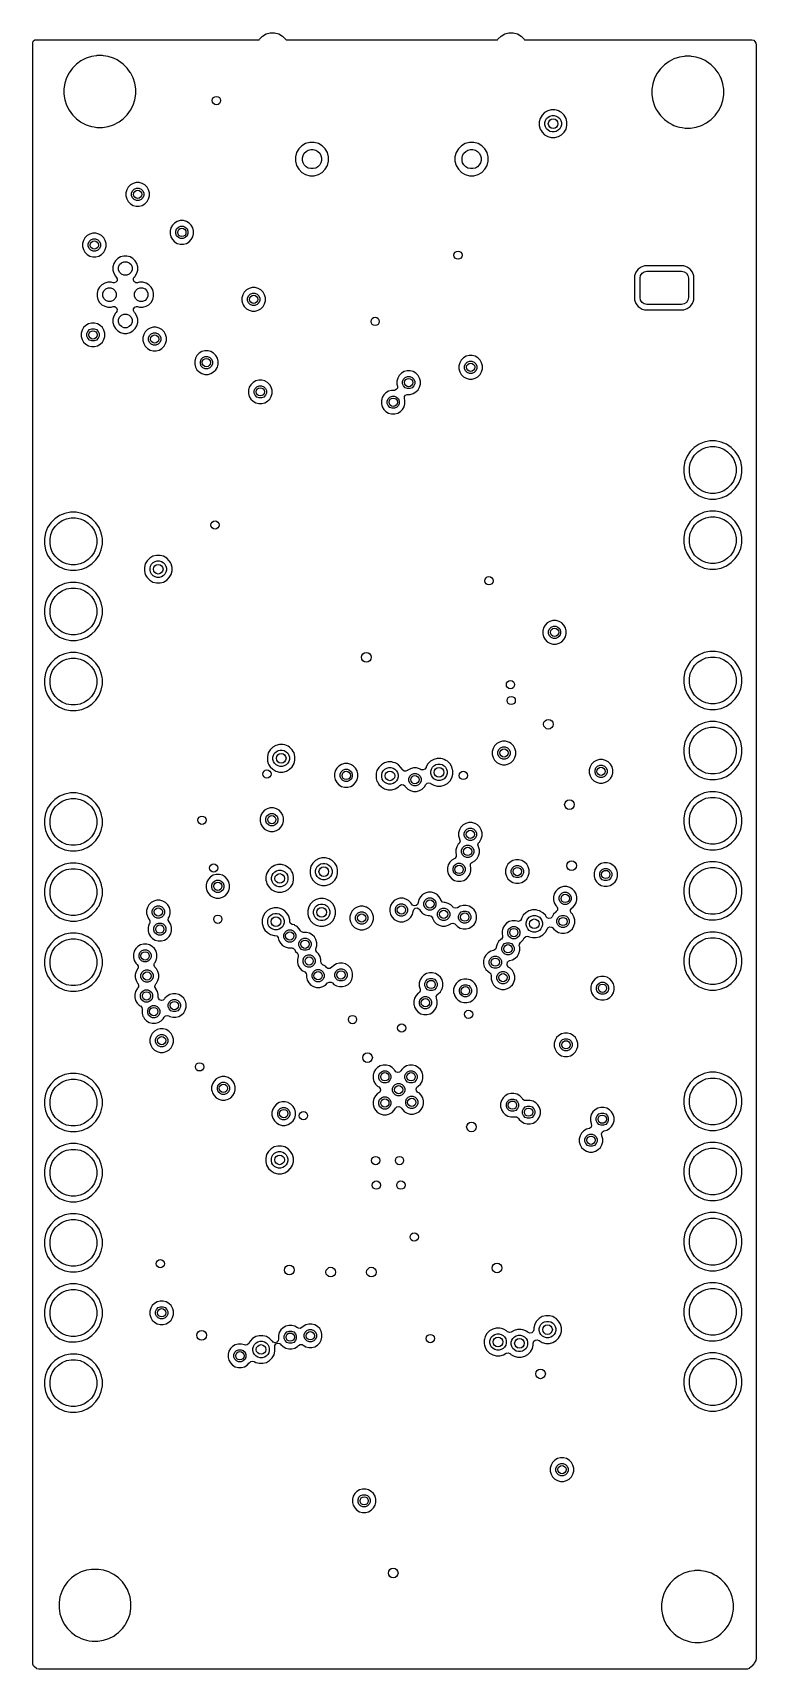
# Model space of a CAD drawing. Header units: inches. Extents: x 5.12 to 6.15, y -4.12 to -1.79.
import ezdxf

# ---------------------------------------------------------------- set-up
doc = ezdxf.new("R2010")
doc.units = ezdxf.units.IN
doc.header["$MEASUREMENT"] = 0
doc.layers.add('In1.Cu', color=91, linetype='CONTINUOUS', true_color=0x7fc87f)

msp = doc.modelspace()

# ---------------------------------------------------------------- linework, layer by layer
at = {"layer": 'In1.Cu', "linetype": 'CONTINUOUS'}
for p, q in [((5.1189, -1.7975), (5.121, -1.7957)), ((5.121, -1.7957), (5.123, -1.7953)), ((5.123, -1.7953), (5.4407, -1.7953)), ((5.4407, -1.7953), (5.4412, -1.7944)), ((5.4412, -1.7944), (5.4455, -1.79)), ((5.4455, -1.79), (5.4509, -1.7869)), ((5.4509, -1.7869), (5.4568, -1.7853)), ((5.4568, -1.7853), (5.463, -1.7853)), ((5.463, -1.7853), (5.469, -1.7869)), ((5.469, -1.7869), (5.4743, -1.79)), ((5.4743, -1.79), (5.4787, -1.7944)), ((5.4787, -1.7944), (5.4792, -1.7953)), ((5.4792, -1.7953), (5.7808, -1.7953)), ((5.7808, -1.7953), (5.7813, -1.7944)), ((5.7813, -1.7944), (5.7857, -1.79)), ((5.7857, -1.79), (5.791, -1.7869)), ((5.791, -1.7869), (5.797, -1.7853)), ((5.797, -1.7853), (5.8032, -1.7853)), ((5.8032, -1.7853), (5.8091, -1.7869)), ((5.8091, -1.7869), (5.8145, -1.79)), ((5.8145, -1.79), (5.8188, -1.7944)), ((5.8188, -1.7944), (5.8193, -1.7953)), ((5.8193, -1.7953), (6.1434, -1.7953)), ((6.1434, -1.7953), (6.146, -1.7961)), ((6.146, -1.7961), (6.1477, -1.7979)), ((5.1181, -1.8002), (5.1189, -1.7975)), ((5.1181, -1.8651), (5.1181, -1.8002)), ((5.2018, -1.8192), (5.1941, -1.8217)), ((5.2088, -1.8181), (5.2018, -1.8192)), ((5.2097, -1.8179), (5.2088, -1.8181)), ((5.2178, -1.8179), (5.2097, -1.8179)), ((5.2189, -1.8181), (5.2178, -1.8179)), ((5.2257, -1.8192), (5.2189, -1.8181)), ((5.2334, -1.8217), (5.2257, -1.8192)), ((6.047, -1.819), (6.04, -1.8201)), ((6.048, -1.8188), (6.047, -1.819)), ((6.056, -1.8188), (6.048, -1.8188)), ((6.0571, -1.819), (6.056, -1.8188)), ((6.064, -1.8201), (6.0571, -1.819)), ((6.1477, -1.7979), (6.1488, -1.8001)), ((6.1488, -1.8001), (6.1492, -1.8009)), ((6.1492, -1.8009), (6.1494, -1.8016)), ((6.1494, -1.8016), (6.1496, -1.803)), ((6.1496, -1.803), (6.1496, -4.1025)), ((5.17, -1.8423), (5.1663, -1.8495)), ((5.1747, -1.8358), (5.17, -1.8423)), ((5.1804, -1.8301), (5.1747, -1.8358)), ((5.1869, -1.8253), (5.1804, -1.8301)), ((5.1941, -1.8217), (5.1869, -1.8253)), ((5.2383, -1.8242), (5.2334, -1.8217)), ((5.2406, -1.8253), (5.2383, -1.8242)), ((5.2471, -1.8301), (5.2406, -1.8253)), ((5.2406, -1.8253), (5.2406, -1.8253)), ((5.2406, -1.8253), (5.2406, -1.8253)), ((5.2528, -1.8358), (5.2471, -1.8301)), ((5.2572, -1.8419), (5.2528, -1.8358)), ((5.2575, -1.8423), (5.2572, -1.8419)), ((5.258, -1.8432), (5.2575, -1.8423)), ((6.0129, -1.8366), (6.0082, -1.8432)), ((6.0186, -1.8309), (6.0129, -1.8366)), ((6.0252, -1.8262), (6.0186, -1.8309)), ((6.0323, -1.8226), (6.0252, -1.8262)), ((6.04, -1.8201), (6.0323, -1.8226)), ((6.0717, -1.8226), (6.064, -1.8201)), ((6.0766, -1.8251), (6.0717, -1.8226)), ((6.0788, -1.8262), (6.0766, -1.8251)), ((6.0854, -1.8309), (6.0788, -1.8262)), ((6.0788, -1.8262), (6.0788, -1.8262)), ((6.0788, -1.8262), (6.0788, -1.8262)), ((6.0911, -1.8366), (6.0854, -1.8309)), ((6.0951, -1.8423), (6.0911, -1.8366)), ((6.0958, -1.8432), (6.0951, -1.8423)), ((5.1181, -1.9623), (5.1181, -1.8651)), ((5.1638, -1.8571), (5.1625, -1.8651)), ((5.1625, -1.8651), (5.1625, -1.8731)), ((5.1663, -1.8495), (5.1638, -1.8571)), ((5.2612, -1.8495), (5.258, -1.8432)), ((5.2637, -1.8571), (5.2612, -1.8495)), ((5.2612, -1.8495), (5.2612, -1.8495)), ((5.2612, -1.8495), (5.2612, -1.8495)), ((5.265, -1.8651), (5.2637, -1.8571)), ((5.265, -1.866), (5.265, -1.8651)), ((5.265, -1.8731), (5.265, -1.866)), ((6.0021, -1.858), (6.0008, -1.866)), ((6.0008, -1.866), (6.0008, -1.874)), ((6.0046, -1.8503), (6.0021, -1.858)), ((6.0082, -1.8432), (6.0046, -1.8503)), ((6.0981, -1.8477), (6.0958, -1.8432)), ((6.0994, -1.8503), (6.0981, -1.8477)), ((6.1019, -1.858), (6.0994, -1.8503)), ((6.0994, -1.8503), (6.0994, -1.8503)), ((6.0994, -1.8503), (6.0994, -1.8503)), ((6.1032, -1.866), (6.1019, -1.858)), ((6.1032, -1.874), (6.1032, -1.866)), ((5.1625, -1.8731), (5.1638, -1.8811)), ((5.1638, -1.8811), (5.1663, -1.8888)), ((5.1663, -1.8888), (5.17, -1.8959)), ((5.2575, -1.8959), (5.2612, -1.8888)), ((5.2612, -1.8888), (5.2637, -1.8811)), ((5.2637, -1.8811), (5.265, -1.8731)), ((6.0008, -1.874), (6.0021, -1.882)), ((6.0021, -1.882), (6.0046, -1.8897)), ((6.0994, -1.8897), (6.1019, -1.882)), ((6.1019, -1.882), (6.1032, -1.874)), ((5.17, -1.8959), (5.1747, -1.9025)), ((5.1747, -1.9025), (5.1804, -1.9082)), ((5.1804, -1.9082), (5.1862, -1.9124)), ((5.1862, -1.9124), (5.1869, -1.9129)), ((5.2406, -1.9129), (5.2413, -1.9124)), ((5.2413, -1.9124), (5.2471, -1.9082)), ((5.2471, -1.9082), (5.2528, -1.9025)), ((5.2528, -1.9025), (5.2551, -1.8992)), ((5.2528, -1.9025), (5.2528, -1.9025)), ((5.2528, -1.9025), (5.2528, -1.9025)), ((5.2551, -1.8992), (5.2575, -1.8959)), ((5.8416, -1.9074), (5.8403, -1.9124)), ((5.8403, -1.9124), (5.8403, -1.9176)), ((5.8442, -1.9029), (5.8416, -1.9074)), ((5.8479, -1.8992), (5.8442, -1.9029)), ((5.8442, -1.9029), (5.8442, -1.9029)), ((5.8524, -1.8966), (5.8479, -1.8992)), ((5.8479, -1.8992), (5.8479, -1.8992)), ((5.8483, -1.9135), (5.8491, -1.9105)), ((5.8491, -1.9105), (5.8506, -1.9078)), ((5.8506, -1.9078), (5.8528, -1.9056)), ((5.8574, -1.8953), (5.8524, -1.8966)), ((5.8528, -1.9056), (5.8555, -1.9041)), ((5.8555, -1.9041), (5.8585, -1.9033)), ((5.8626, -1.8953), (5.8574, -1.8953)), ((5.8585, -1.9033), (5.8615, -1.9033)), ((5.8615, -1.9033), (5.8645, -1.9041)), ((5.865, -1.8959), (5.8626, -1.8953)), ((5.8645, -1.9041), (5.8672, -1.9056)), ((5.8676, -1.8966), (5.865, -1.8959)), ((5.8672, -1.9056), (5.8694, -1.9078)), ((5.8699, -1.8979), (5.8676, -1.8966)), ((5.8694, -1.9078), (5.8709, -1.9105)), ((5.8721, -1.8992), (5.8699, -1.8979)), ((5.8709, -1.9105), (5.8717, -1.9135)), ((5.8758, -1.9029), (5.8721, -1.8992)), ((5.8784, -1.9074), (5.8758, -1.9029)), ((5.8797, -1.9124), (5.8784, -1.9074)), ((5.8797, -1.9176), (5.8797, -1.9124)), ((6.0046, -1.8897), (6.0071, -1.8946)), ((6.0071, -1.8946), (6.0081, -1.8966)), ((6.0081, -1.8966), (6.0082, -1.8968)), ((6.0082, -1.8968), (6.0129, -1.9034)), ((6.0129, -1.9034), (6.0186, -1.9091)), ((6.0186, -1.9091), (6.0239, -1.9129)), ((6.0788, -1.9138), (6.0825, -1.9111)), ((6.0825, -1.9111), (6.0854, -1.9091)), ((6.0854, -1.9091), (6.0911, -1.9034)), ((6.0854, -1.9091), (6.0854, -1.9091)), ((6.0854, -1.9091), (6.0854, -1.9091)), ((6.0911, -1.9034), (6.0931, -1.9005)), ((6.0911, -1.9034), (6.0911, -1.9034)), ((6.0911, -1.9034), (6.0911, -1.9034)), ((6.0931, -1.9005), (6.0958, -1.8968)), ((6.0958, -1.8968), (6.0994, -1.8897)), ((5.1869, -1.9129), (5.1915, -1.9152)), ((5.1915, -1.9152), (5.1941, -1.9166)), ((5.1941, -1.9166), (5.1941, -1.9166)), ((5.1941, -1.9166), (5.1941, -1.9166)), ((5.1941, -1.9166), (5.1973, -1.9176)), ((5.1973, -1.9176), (5.2018, -1.919)), ((5.2018, -1.919), (5.2057, -1.9197)), ((5.2057, -1.9197), (5.2097, -1.9203)), ((5.2097, -1.9203), (5.2097, -1.9203)), ((5.2097, -1.9203), (5.2178, -1.9203)), ((5.2178, -1.9203), (5.2257, -1.919)), ((5.2178, -1.9203), (5.2178, -1.9203)), ((5.2257, -1.919), (5.2334, -1.9166)), ((5.2334, -1.9166), (5.2406, -1.9129)), ((5.8403, -1.9176), (5.8416, -1.9226)), ((5.8416, -1.9226), (5.8429, -1.9249)), ((5.8429, -1.9249), (5.8442, -1.9271)), ((5.8442, -1.9271), (5.8479, -1.9308)), ((5.8479, -1.9308), (5.8524, -1.9334)), ((5.8483, -1.9165), (5.8483, -1.9135)), ((5.8491, -1.9195), (5.8483, -1.9165)), ((5.8506, -1.9222), (5.8491, -1.9195)), ((5.8528, -1.9244), (5.8506, -1.9222)), ((5.8524, -1.9334), (5.8574, -1.9347)), ((5.8555, -1.9259), (5.8528, -1.9244)), ((5.8585, -1.9267), (5.8555, -1.9259)), ((5.8574, -1.9347), (5.8574, -1.9347)), ((5.8574, -1.9347), (5.8626, -1.9347)), ((5.8615, -1.9267), (5.8585, -1.9267)), ((5.8645, -1.9259), (5.8615, -1.9267)), ((5.8626, -1.9347), (5.8676, -1.9334)), ((5.8626, -1.9347), (5.8626, -1.9347)), ((5.8672, -1.9244), (5.8645, -1.9259)), ((5.8694, -1.9222), (5.8672, -1.9244)), ((5.8676, -1.9334), (5.8721, -1.9308)), ((5.8709, -1.9195), (5.8694, -1.9222)), ((5.8717, -1.9165), (5.8709, -1.9195)), ((5.8717, -1.9135), (5.8717, -1.9165)), ((5.8721, -1.9308), (5.8758, -1.9271)), ((5.8758, -1.9271), (5.8784, -1.9226)), ((5.8784, -1.9226), (5.8797, -1.9176)), ((6.0239, -1.9129), (6.0252, -1.9138)), ((6.0252, -1.9138), (6.0297, -1.9161)), ((6.0297, -1.9161), (6.0323, -1.9174)), ((6.0323, -1.9174), (6.0323, -1.9174)), ((6.0323, -1.9174), (6.0323, -1.9174)), ((6.0323, -1.9174), (6.0365, -1.9188)), ((6.0365, -1.9188), (6.04, -1.9199)), ((6.04, -1.9199), (6.044, -1.9206)), ((6.044, -1.9206), (6.048, -1.9212)), ((6.048, -1.9212), (6.048, -1.9212)), ((6.048, -1.9212), (6.056, -1.9212)), ((6.056, -1.9212), (6.064, -1.9199)), ((6.056, -1.9212), (6.056, -1.9212)), ((6.064, -1.9199), (6.0717, -1.9174)), ((6.0717, -1.9174), (6.0788, -1.9138)), ((5.4942, -1.9563), (5.4926, -1.9623)), ((5.4973, -1.9509), (5.4942, -1.9563)), ((5.4942, -1.9563), (5.4942, -1.9563)), ((5.5017, -1.9465), (5.4973, -1.9509)), ((5.4973, -1.9509), (5.4973, -1.9509)), ((5.5071, -1.9434), (5.5017, -1.9465)), ((5.5017, -1.9465), (5.5017, -1.9465)), ((5.5035, -1.9602), (5.5053, -1.9571)), ((5.5053, -1.9571), (5.5078, -1.9545)), ((5.5131, -1.9418), (5.5071, -1.9434)), ((5.5071, -1.9434), (5.5071, -1.9434)), ((5.5078, -1.9545), (5.5109, -1.9527)), ((5.5109, -1.9527), (5.5144, -1.9518)), ((5.5193, -1.9418), (5.5131, -1.9418)), ((5.5144, -1.9518), (5.518, -1.9518)), ((5.518, -1.9518), (5.5215, -1.9527)), ((5.5253, -1.9434), (5.5193, -1.9418)), ((5.5215, -1.9527), (5.5246, -1.9545)), ((5.5246, -1.9545), (5.5272, -1.9571)), ((5.5307, -1.9465), (5.5253, -1.9434)), ((5.5253, -1.9434), (5.5253, -1.9434)), ((5.5253, -1.9434), (5.5253, -1.9434)), ((5.5272, -1.9571), (5.529, -1.9602)), ((5.5351, -1.9509), (5.5307, -1.9465)), ((5.5307, -1.9465), (5.5307, -1.9465)), ((5.5383, -1.9563), (5.5351, -1.9509)), ((5.5351, -1.9509), (5.5351, -1.9509)), ((5.5399, -1.9623), (5.5383, -1.9563)), ((5.5383, -1.9563), (5.5383, -1.9563)), ((5.7217, -1.9563), (5.7201, -1.9623)), ((5.7249, -1.9509), (5.7217, -1.9563)), ((5.7217, -1.9563), (5.7217, -1.9563)), ((5.7293, -1.9465), (5.7249, -1.9509)), ((5.7249, -1.9509), (5.7249, -1.9509)), ((5.7347, -1.9434), (5.7293, -1.9465)), ((5.7293, -1.9465), (5.7293, -1.9465)), ((5.731, -1.9602), (5.7328, -1.9571)), ((5.7328, -1.9571), (5.7354, -1.9545)), ((5.7407, -1.9418), (5.7347, -1.9434)), ((5.7347, -1.9434), (5.7347, -1.9434)), ((5.7354, -1.9545), (5.7385, -1.9527)), ((5.7385, -1.9527), (5.742, -1.9518)), ((5.7469, -1.9418), (5.7407, -1.9418)), ((5.742, -1.9518), (5.7456, -1.9518)), ((5.7456, -1.9518), (5.7491, -1.9527)), ((5.7529, -1.9434), (5.7469, -1.9418)), ((5.7491, -1.9527), (5.7522, -1.9545)), ((5.7522, -1.9545), (5.7547, -1.9571)), ((5.7583, -1.9465), (5.7529, -1.9434)), ((5.7529, -1.9434), (5.7529, -1.9434)), ((5.7529, -1.9434), (5.7529, -1.9434)), ((5.7547, -1.9571), (5.7565, -1.9602)), ((5.7627, -1.9509), (5.7583, -1.9465)), ((5.7583, -1.9465), (5.7583, -1.9465)), ((5.7658, -1.9563), (5.7627, -1.9509)), ((5.7627, -1.9509), (5.7627, -1.9509)), ((5.7674, -1.9623), (5.7658, -1.9563)), ((5.7658, -1.9563), (5.7658, -1.9563)), ((5.1181, -2.0135), (5.1181, -1.9623)), ((5.4926, -1.9623), (5.4926, -1.9686)), ((5.4926, -1.9686), (5.4942, -1.9746)), ((5.4942, -1.9746), (5.4942, -1.9746)), ((5.4942, -1.9746), (5.4973, -1.98)), ((5.4973, -1.98), (5.4973, -1.98)), ((5.4973, -1.98), (5.4973, -1.98)), ((5.4973, -1.98), (5.5017, -1.9844)), ((5.5026, -1.9637), (5.5035, -1.9602)), ((5.5026, -1.9673), (5.5026, -1.9637)), ((5.5035, -1.9707), (5.5026, -1.9673)), ((5.5053, -1.9738), (5.5035, -1.9707)), ((5.5078, -1.9764), (5.5053, -1.9738)), ((5.5109, -1.9782), (5.5078, -1.9764)), ((5.5144, -1.9791), (5.5109, -1.9782)), ((5.518, -1.9791), (5.5144, -1.9791)), ((5.5215, -1.9782), (5.518, -1.9791)), ((5.5246, -1.9764), (5.5215, -1.9782)), ((5.5272, -1.9738), (5.5246, -1.9764)), ((5.529, -1.9707), (5.5272, -1.9738)), ((5.529, -1.9602), (5.5299, -1.9637)), ((5.5299, -1.9673), (5.529, -1.9707)), ((5.5299, -1.9637), (5.5299, -1.9673)), ((5.5307, -1.9844), (5.5351, -1.98)), ((5.5351, -1.98), (5.5383, -1.9746)), ((5.5383, -1.9746), (5.5399, -1.9686)), ((5.5399, -1.9686), (5.5399, -1.9623)), ((5.7201, -1.9623), (5.7201, -1.9686)), ((5.7201, -1.9686), (5.7217, -1.9746)), ((5.7217, -1.9746), (5.7217, -1.9746)), ((5.7217, -1.9746), (5.7249, -1.98)), ((5.7249, -1.98), (5.7249, -1.98)), ((5.7249, -1.98), (5.7249, -1.98)), ((5.7249, -1.98), (5.7293, -1.9844)), ((5.7301, -1.9637), (5.731, -1.9602)), ((5.7301, -1.9673), (5.7301, -1.9637)), ((5.731, -1.9707), (5.7301, -1.9673)), ((5.7328, -1.9738), (5.731, -1.9707)), ((5.7354, -1.9764), (5.7328, -1.9738)), ((5.7385, -1.9782), (5.7354, -1.9764)), ((5.742, -1.9791), (5.7385, -1.9782)), ((5.7456, -1.9791), (5.742, -1.9791)), ((5.7491, -1.9782), (5.7456, -1.9791)), ((5.7522, -1.9764), (5.7491, -1.9782)), ((5.7547, -1.9738), (5.7522, -1.9764)), ((5.7565, -1.9707), (5.7547, -1.9738)), ((5.7565, -1.9602), (5.7574, -1.9637)), ((5.7574, -1.9673), (5.7565, -1.9707)), ((5.7574, -1.9637), (5.7574, -1.9673)), ((5.7583, -1.9844), (5.7627, -1.98)), ((5.7627, -1.98), (5.7658, -1.9746)), ((5.7658, -1.9746), (5.7674, -1.9686)), ((5.7674, -1.9686), (5.7674, -1.9623)), ((5.2543, -2.0055), (5.2521, -2.0093)), ((5.2574, -2.0023), (5.2543, -2.0055)), ((5.2543, -2.0055), (5.2543, -2.0055)), ((5.2613, -2.0001), (5.2574, -2.0023)), ((5.2574, -2.0023), (5.2574, -2.0023)), ((5.2655, -1.999), (5.2613, -2.0001)), ((5.2613, -2.0001), (5.2613, -2.0001)), ((5.2699, -1.999), (5.2655, -1.999)), ((5.2742, -2.0001), (5.2699, -1.999)), ((5.278, -2.0023), (5.2742, -2.0001)), ((5.2811, -2.0055), (5.278, -2.0023)), ((5.2833, -2.0093), (5.2811, -2.0055)), ((5.5017, -1.9844), (5.5017, -1.9844)), ((5.5017, -1.9844), (5.5017, -1.9844)), ((5.5017, -1.9844), (5.5071, -1.9875)), ((5.5071, -1.9875), (5.5071, -1.9875)), ((5.5071, -1.9875), (5.5131, -1.9891)), ((5.5131, -1.9891), (5.5131, -1.9891)), ((5.5131, -1.9891), (5.5193, -1.9891)), ((5.5193, -1.9891), (5.5253, -1.9875)), ((5.5193, -1.9891), (5.5193, -1.9891)), ((5.5253, -1.9875), (5.5307, -1.9844)), ((5.7293, -1.9844), (5.7293, -1.9844)), ((5.7293, -1.9844), (5.7293, -1.9844)), ((5.7293, -1.9844), (5.7347, -1.9875)), ((5.7347, -1.9875), (5.7347, -1.9875)), ((5.7347, -1.9875), (5.7407, -1.9891)), ((5.7407, -1.9891), (5.7407, -1.9891)), ((5.7407, -1.9891), (5.7469, -1.9891)), ((5.7469, -1.9891), (5.7529, -1.9875)), ((5.7469, -1.9891), (5.7469, -1.9891)), ((5.7529, -1.9875), (5.7583, -1.9844)), ((5.1181, -2.0678), (5.1181, -2.0135)), ((5.2521, -2.0093), (5.251, -2.0135)), ((5.251, -2.0135), (5.251, -2.018)), ((5.251, -2.018), (5.2521, -2.0222)), ((5.2521, -2.0093), (5.2521, -2.0093)), ((5.2521, -2.0222), (5.2543, -2.026)), ((5.2543, -2.026), (5.2574, -2.0292)), ((5.2574, -2.0292), (5.2613, -2.0314)), ((5.259, -2.014), (5.2604, -2.0108)), ((5.259, -2.0175), (5.259, -2.014)), ((5.2604, -2.0207), (5.259, -2.0175)), ((5.2604, -2.0108), (5.2628, -2.0084)), ((5.2628, -2.0231), (5.2604, -2.0207)), ((5.2628, -2.0084), (5.266, -2.0071)), ((5.266, -2.0244), (5.2628, -2.0231)), ((5.266, -2.0071), (5.2694, -2.0071)), ((5.2694, -2.0244), (5.266, -2.0244)), ((5.2694, -2.0071), (5.2726, -2.0084)), ((5.2726, -2.0231), (5.2694, -2.0244)), ((5.2726, -2.0084), (5.2751, -2.0108)), ((5.2751, -2.0207), (5.2726, -2.0231)), ((5.2742, -2.0314), (5.278, -2.0292)), ((5.2751, -2.0108), (5.2764, -2.014)), ((5.2764, -2.0175), (5.2751, -2.0207)), ((5.2764, -2.014), (5.2764, -2.0175)), ((5.278, -2.0292), (5.2811, -2.026)), ((5.2811, -2.026), (5.2833, -2.0222)), ((5.2845, -2.0135), (5.2833, -2.0093)), ((5.2833, -2.0222), (5.2845, -2.018)), ((5.2845, -2.018), (5.2845, -2.0135)), ((5.2613, -2.0314), (5.2655, -2.0325)), ((5.2655, -2.0325), (5.2655, -2.0325)), ((5.2655, -2.0325), (5.2699, -2.0325)), ((5.2699, -2.0325), (5.2742, -2.0314)), ((5.2699, -2.0325), (5.2699, -2.0325)), ((5.1181, -2.0858), (5.1181, -2.0678)), ((5.1957, -2.0746), (5.1926, -2.0777)), ((5.1995, -2.0724), (5.1957, -2.0746)), ((5.1957, -2.0746), (5.1957, -2.0746)), ((5.2038, -2.0712), (5.1995, -2.0724)), ((5.1995, -2.0724), (5.1995, -2.0724)), ((5.2082, -2.0712), (5.2038, -2.0712)), ((5.2125, -2.0724), (5.2082, -2.0712)), ((5.2163, -2.0746), (5.2125, -2.0724)), ((5.2194, -2.0777), (5.2163, -2.0746)), ((5.3151, -2.0635), (5.314, -2.0678)), ((5.314, -2.0678), (5.314, -2.0722)), ((5.314, -2.0722), (5.3151, -2.0765)), ((5.3173, -2.0597), (5.3151, -2.0635)), ((5.3151, -2.0635), (5.3151, -2.0635)), ((5.3204, -2.0566), (5.3173, -2.0597)), ((5.3173, -2.0597), (5.3173, -2.0597)), ((5.3242, -2.0544), (5.3204, -2.0566)), ((5.3204, -2.0566), (5.3204, -2.0566)), ((5.322, -2.0683), (5.3233, -2.0651)), ((5.322, -2.0717), (5.322, -2.0683)), ((5.3233, -2.0749), (5.322, -2.0717)), ((5.3233, -2.0651), (5.3258, -2.0626)), ((5.3258, -2.0774), (5.3233, -2.0749)), ((5.3285, -2.0532), (5.3242, -2.0544)), ((5.3242, -2.0544), (5.3242, -2.0544)), ((5.3258, -2.0626), (5.329, -2.0613)), ((5.3329, -2.0532), (5.3285, -2.0532)), ((5.329, -2.0613), (5.3324, -2.0613)), ((5.3324, -2.0613), (5.3356, -2.0626)), ((5.3372, -2.0544), (5.3329, -2.0532)), ((5.3356, -2.0626), (5.3381, -2.0651)), ((5.3381, -2.0749), (5.3356, -2.0774)), ((5.341, -2.0566), (5.3372, -2.0544)), ((5.3381, -2.0651), (5.3394, -2.0683)), ((5.3394, -2.0717), (5.3381, -2.0749)), ((5.3394, -2.0683), (5.3394, -2.0717)), ((5.3441, -2.0597), (5.341, -2.0566)), ((5.3463, -2.0635), (5.3441, -2.0597)), ((5.3475, -2.0678), (5.3463, -2.0635)), ((5.3463, -2.0765), (5.3475, -2.0722)), ((5.3475, -2.0722), (5.3475, -2.0678)), ((5.1181, -2.1564), (5.1181, -2.0858)), ((5.1904, -2.0815), (5.1892, -2.0858)), ((5.1892, -2.0858), (5.1892, -2.0902)), ((5.1892, -2.0902), (5.1904, -2.0945)), ((5.1926, -2.0777), (5.1904, -2.0815)), ((5.1904, -2.0815), (5.1904, -2.0815)), ((5.1904, -2.0945), (5.1926, -2.0983)), ((5.1926, -2.0777), (5.1926, -2.0777)), ((5.1926, -2.0983), (5.1957, -2.1014)), ((5.1973, -2.0863), (5.1986, -2.0831)), ((5.1973, -2.0897), (5.1973, -2.0863)), ((5.1986, -2.0929), (5.1973, -2.0897)), ((5.1986, -2.0831), (5.2011, -2.0806)), ((5.2011, -2.0954), (5.1986, -2.0929)), ((5.2011, -2.0806), (5.2043, -2.0793)), ((5.2043, -2.0967), (5.2011, -2.0954)), ((5.2043, -2.0793), (5.2077, -2.0793)), ((5.2077, -2.0967), (5.2043, -2.0967)), ((5.2077, -2.0793), (5.2109, -2.0806)), ((5.2109, -2.0954), (5.2077, -2.0967)), ((5.2109, -2.0806), (5.2134, -2.0831)), ((5.2134, -2.0929), (5.2109, -2.0954)), ((5.2134, -2.0831), (5.2147, -2.0863)), ((5.2147, -2.0897), (5.2134, -2.0929)), ((5.2147, -2.0863), (5.2147, -2.0897)), ((5.2163, -2.1014), (5.2194, -2.0983)), ((5.2216, -2.0815), (5.2194, -2.0777)), ((5.2194, -2.0983), (5.2216, -2.0945)), ((5.2228, -2.0858), (5.2216, -2.0815)), ((5.2216, -2.0945), (5.2228, -2.0902)), ((5.2228, -2.0902), (5.2228, -2.0858)), ((5.3151, -2.0765), (5.3173, -2.0803)), ((5.3173, -2.0803), (5.3204, -2.0834)), ((5.3204, -2.0834), (5.3242, -2.0856)), ((5.3242, -2.0856), (5.3285, -2.0868)), ((5.329, -2.0787), (5.3258, -2.0774)), ((5.3285, -2.0868), (5.3285, -2.0868)), ((5.3285, -2.0868), (5.3329, -2.0868)), ((5.3324, -2.0787), (5.329, -2.0787)), ((5.3356, -2.0774), (5.3324, -2.0787)), ((5.3329, -2.0868), (5.3372, -2.0856)), ((5.3329, -2.0868), (5.3329, -2.0868)), ((5.3372, -2.0856), (5.341, -2.0834)), ((5.341, -2.0834), (5.3441, -2.0803)), ((5.3441, -2.0803), (5.3463, -2.0765)), ((5.1957, -2.1014), (5.1995, -2.1036)), ((5.1995, -2.1036), (5.2038, -2.1048)), ((5.2038, -2.1048), (5.2038, -2.1048)), ((5.2038, -2.1048), (5.2082, -2.1048)), ((5.2082, -2.1048), (5.2125, -2.1036)), ((5.2082, -2.1048), (5.2082, -2.1048)), ((5.2125, -2.1036), (5.2163, -2.1014)), ((5.2336, -2.1145), (5.2324, -2.119)), ((5.2324, -2.119), (5.2324, -2.1237)), ((5.236, -2.1105), (5.2336, -2.1145)), ((5.2393, -2.1072), (5.236, -2.1105)), ((5.236, -2.1105), (5.236, -2.1105)), ((5.2433, -2.1048), (5.2393, -2.1072)), ((5.2393, -2.1072), (5.2393, -2.1072)), ((5.2405, -2.1194), (5.242, -2.1159)), ((5.2405, -2.1233), (5.2405, -2.1194)), ((5.242, -2.1159), (5.2447, -2.1132)), ((5.2478, -2.1036), (5.2433, -2.1048)), ((5.2433, -2.1048), (5.2433, -2.1048)), ((5.2433, -2.1048), (5.2433, -2.1048)), ((5.2447, -2.1132), (5.2482, -2.1117)), ((5.2525, -2.1036), (5.2478, -2.1036)), ((5.2482, -2.1117), (5.2521, -2.1117)), ((5.2521, -2.1117), (5.2556, -2.1132)), ((5.257, -2.1048), (5.2525, -2.1036)), ((5.2556, -2.1132), (5.2583, -2.1159)), ((5.261, -2.1072), (5.257, -2.1048)), ((5.2583, -2.1159), (5.2598, -2.1194)), ((5.2598, -2.1194), (5.2598, -2.1233)), ((5.2643, -2.1105), (5.261, -2.1072)), ((5.2667, -2.1145), (5.2643, -2.1105)), ((5.2679, -2.119), (5.2667, -2.1145)), ((5.2679, -2.1237), (5.2679, -2.119)), ((5.9811, -2.1225), (5.9779, -2.1268)), ((5.9854, -2.1194), (5.9811, -2.1225)), ((5.9904, -2.1176), (5.9854, -2.1194)), ((5.9854, -2.1194), (5.9854, -2.1194)), ((5.9916, -2.1175), (5.9904, -2.1176)), ((5.9904, -2.1176), (5.9904, -2.1176)), ((6.0451, -2.1175), (5.9916, -2.1175)), ((5.9916, -2.1175), (5.9916, -2.1175)), ((6.0463, -2.1176), (6.0451, -2.1175)), ((6.0451, -2.1175), (6.0451, -2.1175)), ((6.0513, -2.1194), (6.0463, -2.1176)), ((6.0556, -2.1225), (6.0513, -2.1194)), ((6.0513, -2.1194), (6.0513, -2.1194)), ((6.0588, -2.1268), (6.0556, -2.1225)), ((5.2166, -2.1446), (5.2133, -2.1479)), ((5.2207, -2.1422), (5.2166, -2.1446)), ((5.2166, -2.1446), (5.2166, -2.1446)), ((5.2252, -2.141), (5.2207, -2.1422)), ((5.2207, -2.1422), (5.2207, -2.1422)), ((5.2207, -2.1422), (5.2207, -2.1422)), ((5.2299, -2.141), (5.2252, -2.141)), ((5.2312, -2.1414), (5.2299, -2.141)), ((5.2326, -2.1418), (5.2312, -2.1414)), ((5.2324, -2.1237), (5.2336, -2.1282)), ((5.2342, -2.1419), (5.2326, -2.1418)), ((5.2336, -2.1282), (5.236, -2.1323)), ((5.2368, -2.141), (5.2342, -2.1419)), ((5.236, -2.1323), (5.236, -2.1323)), ((5.236, -2.1323), (5.2373, -2.1336)), ((5.2384, -2.1388), (5.2368, -2.141)), ((5.2373, -2.1336), (5.2386, -2.136)), ((5.2386, -2.136), (5.2384, -2.1388)), ((5.242, -2.1268), (5.2405, -2.1233)), ((5.2447, -2.1295), (5.242, -2.1268)), ((5.2482, -2.131), (5.2447, -2.1295)), ((5.2521, -2.131), (5.2482, -2.131)), ((5.2556, -2.1295), (5.2521, -2.131)), ((5.2583, -2.1268), (5.2556, -2.1295)), ((5.2598, -2.1233), (5.2583, -2.1268)), ((5.2616, -2.1376), (5.2618, -2.1365)), ((5.2617, -2.1378), (5.2616, -2.1376)), ((5.2617, -2.138), (5.2617, -2.1378)), ((5.2622, -2.1391), (5.2617, -2.138)), ((5.2618, -2.1365), (5.2619, -2.1353)), ((5.2619, -2.1353), (5.262, -2.1351)), ((5.262, -2.1351), (5.2621, -2.1349)), ((5.2621, -2.1349), (5.2626, -2.1341)), ((5.2627, -2.1402), (5.2622, -2.1391)), ((5.2626, -2.1341), (5.2628, -2.1338)), ((5.2629, -2.1403), (5.2627, -2.1402)), ((5.2628, -2.1338), (5.2635, -2.1331)), ((5.263, -2.1405), (5.2629, -2.1403)), ((5.264, -2.141), (5.263, -2.1405)), ((5.2635, -2.1331), (5.2643, -2.1323)), ((5.265, -2.1417), (5.264, -2.141)), ((5.2643, -2.1323), (5.2667, -2.1282)), ((5.2652, -2.1417), (5.265, -2.1417)), ((5.2654, -2.1418), (5.2652, -2.1417)), ((5.2666, -2.1417), (5.2654, -2.1418)), ((5.2677, -2.1418), (5.2666, -2.1417)), ((5.2667, -2.1282), (5.2679, -2.1237)), ((5.2705, -2.141), (5.2677, -2.1418)), ((5.2751, -2.141), (5.2705, -2.141)), ((5.2796, -2.1422), (5.2751, -2.141)), ((5.2837, -2.1446), (5.2796, -2.1422)), ((5.287, -2.1479), (5.2837, -2.1446)), ((5.9761, -2.1319), (5.976, -2.1331)), ((5.976, -2.1331), (5.976, -2.1649)), ((5.9779, -2.1268), (5.9761, -2.1319)), ((5.9761, -2.1319), (5.9761, -2.1319)), ((5.9779, -2.1268), (5.9779, -2.1268)), ((5.9839, -2.1352), (5.9846, -2.1315)), ((5.9839, -2.1628), (5.9839, -2.1352)), ((5.9846, -2.1315), (5.9868, -2.1283)), ((5.9868, -2.1283), (5.99, -2.1261)), ((5.99, -2.1261), (5.9937, -2.1254)), ((5.9937, -2.1254), (6.043, -2.1254)), ((6.043, -2.1254), (6.0467, -2.1261)), ((6.0467, -2.1261), (6.0499, -2.1283)), ((6.0499, -2.1283), (6.052, -2.1315)), ((6.052, -2.1315), (6.0528, -2.1352)), ((6.0528, -2.1352), (6.0528, -2.1628)), ((6.0606, -2.1319), (6.0588, -2.1268)), ((6.0588, -2.1268), (6.0588, -2.1268)), ((6.0607, -2.1331), (6.0606, -2.1319)), ((6.0606, -2.1319), (6.0606, -2.1319)), ((6.0607, -2.1649), (6.0607, -2.1331)), ((5.1181, -2.2138), (5.1181, -2.1564)), ((5.211, -2.1519), (5.2098, -2.1564)), ((5.2098, -2.1564), (5.2098, -2.1611)), ((5.2098, -2.1611), (5.211, -2.1656)), ((5.2133, -2.1479), (5.211, -2.1519)), ((5.211, -2.1656), (5.2133, -2.1697)), ((5.2133, -2.1479), (5.2133, -2.1479)), ((5.2179, -2.1568), (5.2193, -2.1533)), ((5.2179, -2.1607), (5.2179, -2.1568)), ((5.2193, -2.1642), (5.2179, -2.1607)), ((5.2193, -2.1533), (5.2221, -2.1506)), ((5.2221, -2.1669), (5.2193, -2.1642)), ((5.2221, -2.1506), (5.2256, -2.1491)), ((5.2256, -2.1684), (5.2221, -2.1669)), ((5.2256, -2.1491), (5.2294, -2.1491)), ((5.2294, -2.1684), (5.2256, -2.1684)), ((5.2294, -2.1491), (5.233, -2.1506)), ((5.233, -2.1669), (5.2294, -2.1684)), ((5.233, -2.1506), (5.2357, -2.1533)), ((5.2357, -2.1642), (5.233, -2.1669)), ((5.2357, -2.1533), (5.2372, -2.1568)), ((5.2372, -2.1607), (5.2357, -2.1642)), ((5.2372, -2.1568), (5.2372, -2.1607)), ((5.2631, -2.1568), (5.2646, -2.1533)), ((5.2631, -2.1607), (5.2631, -2.1568)), ((5.2646, -2.1642), (5.2631, -2.1607)), ((5.2646, -2.1533), (5.2673, -2.1506)), ((5.2673, -2.1669), (5.2646, -2.1642)), ((5.2673, -2.1506), (5.2709, -2.1491)), ((5.2709, -2.1684), (5.2673, -2.1669)), ((5.2709, -2.1491), (5.2747, -2.1491)), ((5.2747, -2.1684), (5.2709, -2.1684)), ((5.2747, -2.1491), (5.2783, -2.1506)), ((5.2783, -2.1669), (5.2747, -2.1684)), ((5.2783, -2.1506), (5.281, -2.1533)), ((5.281, -2.1642), (5.2783, -2.1669)), ((5.281, -2.1533), (5.2824, -2.1568)), ((5.2824, -2.1607), (5.281, -2.1642)), ((5.2824, -2.1568), (5.2824, -2.1607)), ((5.2893, -2.1519), (5.287, -2.1479)), ((5.287, -2.1697), (5.2893, -2.1656)), ((5.2905, -2.1564), (5.2893, -2.1519)), ((5.2893, -2.1656), (5.29, -2.1631)), ((5.29, -2.1631), (5.2905, -2.1611)), ((5.2905, -2.1611), (5.2905, -2.1564)), ((5.4175, -2.1589), (5.4163, -2.1631)), ((5.4163, -2.1631), (5.4163, -2.1676)), ((5.4163, -2.1676), (5.4172, -2.171)), ((5.4197, -2.1551), (5.4175, -2.1589)), ((5.4175, -2.1589), (5.4175, -2.1589)), ((5.4228, -2.1519), (5.4197, -2.1551)), ((5.4197, -2.1551), (5.4197, -2.1551)), ((5.4266, -2.1497), (5.4228, -2.1519)), ((5.4228, -2.1519), (5.4228, -2.1519)), ((5.4244, -2.1636), (5.4257, -2.1604)), ((5.4244, -2.1671), (5.4244, -2.1636)), ((5.4257, -2.1703), (5.4244, -2.1671)), ((5.4257, -2.1604), (5.4281, -2.158)), ((5.4309, -2.1486), (5.4266, -2.1497)), ((5.4266, -2.1497), (5.4266, -2.1497)), ((5.4281, -2.158), (5.4313, -2.1567)), ((5.4353, -2.1486), (5.4309, -2.1486)), ((5.4313, -2.1567), (5.4348, -2.1567)), ((5.4348, -2.1567), (5.438, -2.158)), ((5.4395, -2.1497), (5.4353, -2.1486)), ((5.438, -2.158), (5.4404, -2.1604)), ((5.4434, -2.1519), (5.4395, -2.1497)), ((5.4404, -2.1604), (5.4418, -2.1636)), ((5.4418, -2.1671), (5.4404, -2.1703)), ((5.4418, -2.1636), (5.4418, -2.1671)), ((5.4465, -2.1551), (5.4434, -2.1519)), ((5.4487, -2.1589), (5.4465, -2.1551)), ((5.4498, -2.1631), (5.4487, -2.1589)), ((5.4487, -2.1718), (5.4498, -2.1676)), ((5.4498, -2.1676), (5.4498, -2.1631)), ((5.976, -2.1649), (5.9761, -2.1661)), ((5.9761, -2.1661), (5.9761, -2.1661)), ((5.9761, -2.1661), (5.9779, -2.1712)), ((5.9846, -2.1665), (5.9839, -2.1628)), ((5.9868, -2.1697), (5.9846, -2.1665)), ((6.052, -2.1665), (6.0499, -2.1697)), ((6.0528, -2.1628), (6.052, -2.1665)), ((6.0588, -2.1712), (6.0601, -2.1676)), ((6.0601, -2.1676), (6.0606, -2.1661)), ((6.0606, -2.1661), (6.0607, -2.1649)), ((6.0606, -2.1661), (6.0606, -2.1661)), ((5.2133, -2.1697), (5.2166, -2.173)), ((5.2166, -2.173), (5.2207, -2.1753)), ((5.2207, -2.1753), (5.2252, -2.1765)), ((5.2252, -2.1765), (5.2252, -2.1765)), ((5.2252, -2.1765), (5.2299, -2.1765)), ((5.2299, -2.1765), (5.2326, -2.1758)), ((5.2299, -2.1765), (5.2299, -2.1765)), ((5.2336, -2.1893), (5.2324, -2.1938)), ((5.2326, -2.1758), (5.2353, -2.1758)), ((5.236, -2.1853), (5.2336, -2.1893)), ((5.2353, -2.1758), (5.2376, -2.1774)), ((5.2373, -2.1839), (5.236, -2.1853)), ((5.236, -2.1853), (5.236, -2.1853)), ((5.2382, -2.1826), (5.2373, -2.1839)), ((5.2376, -2.1774), (5.2387, -2.1799)), ((5.2387, -2.1799), (5.2382, -2.1826)), ((5.2405, -2.1942), (5.242, -2.1907)), ((5.242, -2.1907), (5.2447, -2.188)), ((5.2447, -2.188), (5.2482, -2.1865)), ((5.2482, -2.1865), (5.2521, -2.1865)), ((5.2521, -2.1865), (5.2556, -2.188)), ((5.2556, -2.188), (5.2583, -2.1907)), ((5.2583, -2.1907), (5.2598, -2.1942)), ((5.2617, -2.1815), (5.2619, -2.1788)), ((5.263, -2.1839), (5.2617, -2.1815)), ((5.2619, -2.1788), (5.2635, -2.1766)), ((5.2643, -2.1853), (5.263, -2.1839)), ((5.2635, -2.1766), (5.2661, -2.1756)), ((5.2667, -2.1893), (5.2643, -2.1853)), ((5.2661, -2.1756), (5.2677, -2.1758)), ((5.2679, -2.1938), (5.2667, -2.1893)), ((5.2677, -2.1758), (5.2705, -2.1765)), ((5.2705, -2.1765), (5.2705, -2.1765)), ((5.2705, -2.1765), (5.2751, -2.1765)), ((5.2751, -2.1765), (5.2796, -2.1753)), ((5.2751, -2.1765), (5.2751, -2.1765)), ((5.2796, -2.1753), (5.2837, -2.173)), ((5.2837, -2.173), (5.287, -2.1697)), ((5.4172, -2.171), (5.4175, -2.1718)), ((5.4175, -2.1718), (5.4175, -2.1718)), ((5.4175, -2.1718), (5.4181, -2.173)), ((5.4181, -2.173), (5.4197, -2.1756)), ((5.4197, -2.1756), (5.4228, -2.1788)), ((5.4228, -2.1788), (5.4266, -2.181)), ((5.4281, -2.1727), (5.4257, -2.1703)), ((5.4266, -2.181), (5.4309, -2.1821)), ((5.4313, -2.174), (5.4281, -2.1727)), ((5.4309, -2.1821), (5.4309, -2.1821)), ((5.4309, -2.1821), (5.4353, -2.1821)), ((5.4348, -2.174), (5.4313, -2.174)), ((5.438, -2.1727), (5.4348, -2.174)), ((5.4353, -2.1821), (5.4395, -2.181)), ((5.4353, -2.1821), (5.4353, -2.1821)), ((5.4404, -2.1703), (5.438, -2.1727)), ((5.4395, -2.181), (5.4434, -2.1788)), ((5.4434, -2.1788), (5.4465, -2.1756)), ((5.4465, -2.1756), (5.4487, -2.1718)), ((5.9779, -2.1712), (5.9779, -2.1712)), ((5.9779, -2.1712), (5.9811, -2.1755)), ((5.9811, -2.1755), (5.9854, -2.1786)), ((5.9854, -2.1786), (5.9869, -2.1792)), ((5.99, -2.1719), (5.9868, -2.1697)), ((5.9869, -2.1792), (5.9904, -2.1804)), ((5.9937, -2.1726), (5.99, -2.1719)), ((5.9904, -2.1804), (5.9916, -2.1805)), ((5.9916, -2.1805), (5.9916, -2.1805)), ((5.9916, -2.1805), (6.0451, -2.1805)), ((6.043, -2.1726), (5.9937, -2.1726)), ((6.0467, -2.1719), (6.043, -2.1726)), ((6.0451, -2.1805), (6.0463, -2.1804)), ((6.0463, -2.1804), (6.0488, -2.1795)), ((6.0463, -2.1804), (6.0463, -2.1804)), ((6.0499, -2.1697), (6.0467, -2.1719)), ((6.0488, -2.1795), (6.0513, -2.1786)), ((6.0513, -2.1786), (6.0556, -2.1755)), ((6.0556, -2.1755), (6.0588, -2.1712)), ((5.1181, -2.2533), (5.1181, -2.2138)), ((5.1884, -2.2095), (5.1872, -2.2138)), ((5.1872, -2.2138), (5.1872, -2.2182)), ((5.1906, -2.2057), (5.1884, -2.2095)), ((5.1884, -2.2095), (5.1884, -2.2095)), ((5.1937, -2.2026), (5.1906, -2.2057)), ((5.1906, -2.2057), (5.1906, -2.2057)), ((5.1975, -2.2004), (5.1937, -2.2026)), ((5.1937, -2.2026), (5.1937, -2.2026)), ((5.1953, -2.2143), (5.1966, -2.2111)), ((5.1953, -2.2177), (5.1953, -2.2143)), ((5.1966, -2.2111), (5.1991, -2.2086)), ((5.2018, -2.1992), (5.1975, -2.2004)), ((5.1975, -2.2004), (5.1975, -2.2004)), ((5.1991, -2.2086), (5.2023, -2.2073)), ((5.2062, -2.1992), (5.2018, -2.1992)), ((5.2023, -2.2073), (5.2057, -2.2073)), ((5.2057, -2.2073), (5.2089, -2.2086)), ((5.2105, -2.2004), (5.2062, -2.1992)), ((5.2089, -2.2086), (5.2114, -2.2111)), ((5.2143, -2.2026), (5.2105, -2.2004)), ((5.2114, -2.2111), (5.2127, -2.2143)), ((5.2127, -2.2143), (5.2127, -2.2177)), ((5.2174, -2.2057), (5.2143, -2.2026)), ((5.2196, -2.2095), (5.2174, -2.2057)), ((5.2208, -2.2138), (5.2196, -2.2095)), ((5.2208, -2.2182), (5.2208, -2.2138)), ((5.2324, -2.1938), (5.2324, -2.1985)), ((5.2324, -2.1985), (5.2336, -2.203)), ((5.2336, -2.203), (5.236, -2.2071)), ((5.236, -2.2071), (5.2393, -2.2104)), ((5.2393, -2.2104), (5.2433, -2.2127)), ((5.2405, -2.1981), (5.2405, -2.1942)), ((5.242, -2.2016), (5.2405, -2.1981)), ((5.2447, -2.2043), (5.242, -2.2016)), ((5.2433, -2.2127), (5.2478, -2.2139)), ((5.2482, -2.2058), (5.2447, -2.2043)), ((5.2478, -2.2139), (5.2478, -2.2139)), ((5.2478, -2.2139), (5.2525, -2.2139)), ((5.2521, -2.2058), (5.2482, -2.2058)), ((5.2556, -2.2043), (5.2521, -2.2058)), ((5.2525, -2.2139), (5.257, -2.2127)), ((5.2525, -2.2139), (5.2525, -2.2139)), ((5.2583, -2.2016), (5.2556, -2.2043)), ((5.257, -2.2127), (5.261, -2.2104)), ((5.2598, -2.1981), (5.2583, -2.2016)), ((5.2598, -2.1942), (5.2598, -2.1981)), ((5.261, -2.2104), (5.2643, -2.2071)), ((5.2643, -2.2071), (5.2667, -2.203)), ((5.2667, -2.203), (5.2679, -2.1985)), ((5.2679, -2.1985), (5.2679, -2.1938)), ((5.2764, -2.2155), (5.2752, -2.2198)), ((5.2786, -2.2117), (5.2764, -2.2155)), ((5.2764, -2.2155), (5.2764, -2.2155)), ((5.2817, -2.2086), (5.2786, -2.2117)), ((5.2786, -2.2117), (5.2786, -2.2117)), ((5.2855, -2.2064), (5.2817, -2.2086)), ((5.2817, -2.2086), (5.2817, -2.2086)), ((5.2846, -2.2171), (5.2871, -2.2146)), ((5.2898, -2.2052), (5.2855, -2.2064)), ((5.2855, -2.2064), (5.2855, -2.2064)), ((5.2871, -2.2146), (5.2903, -2.2133)), ((5.2942, -2.2052), (5.2898, -2.2052)), ((5.2903, -2.2133), (5.2937, -2.2133)), ((5.2937, -2.2133), (5.2969, -2.2146)), ((5.2985, -2.2064), (5.2942, -2.2052)), ((5.2969, -2.2146), (5.2994, -2.2171)), ((5.3023, -2.2086), (5.2985, -2.2064)), ((5.3054, -2.2117), (5.3023, -2.2086)), ((5.3076, -2.2155), (5.3054, -2.2117)), ((5.3088, -2.2198), (5.3076, -2.2155)), ((5.1872, -2.2182), (5.1884, -2.2225)), ((5.1884, -2.2225), (5.1906, -2.2263)), ((5.1906, -2.2263), (5.1937, -2.2294)), ((5.1937, -2.2294), (5.1975, -2.2316)), ((5.1966, -2.2209), (5.1953, -2.2177)), ((5.1991, -2.2234), (5.1966, -2.2209)), ((5.1975, -2.2316), (5.2018, -2.2328)), ((5.2023, -2.2247), (5.1991, -2.2234)), ((5.2018, -2.2328), (5.2018, -2.2328)), ((5.2018, -2.2328), (5.2062, -2.2328)), ((5.2057, -2.2247), (5.2023, -2.2247)), ((5.2089, -2.2234), (5.2057, -2.2247)), ((5.2062, -2.2328), (5.2105, -2.2316)), ((5.2062, -2.2328), (5.2062, -2.2328)), ((5.2114, -2.2209), (5.2089, -2.2234)), ((5.2105, -2.2316), (5.2143, -2.2294)), ((5.2127, -2.2177), (5.2114, -2.2209)), ((5.2143, -2.2294), (5.2174, -2.2263)), ((5.2174, -2.2263), (5.2196, -2.2225)), ((5.2196, -2.2225), (5.2203, -2.2198)), ((5.2203, -2.2198), (5.2208, -2.2182)), ((5.2752, -2.2198), (5.2752, -2.2242)), ((5.2752, -2.2242), (5.2764, -2.2285)), ((5.2764, -2.2285), (5.2786, -2.2323)), ((5.2786, -2.2323), (5.2817, -2.2354)), ((5.2817, -2.2354), (5.2855, -2.2376)), ((5.2833, -2.2203), (5.2846, -2.2171)), ((5.2833, -2.2237), (5.2833, -2.2203)), ((5.2846, -2.2269), (5.2833, -2.2237)), ((5.2871, -2.2294), (5.2846, -2.2269)), ((5.2855, -2.2376), (5.2898, -2.2388)), ((5.2903, -2.2307), (5.2871, -2.2294)), ((5.2898, -2.2388), (5.2898, -2.2388)), ((5.2898, -2.2388), (5.2942, -2.2388)), ((5.2937, -2.2307), (5.2903, -2.2307)), ((5.2969, -2.2294), (5.2937, -2.2307)), ((5.2942, -2.2388), (5.2985, -2.2376)), ((5.2942, -2.2388), (5.2942, -2.2388)), ((5.2994, -2.2269), (5.2969, -2.2294)), ((5.2985, -2.2376), (5.3023, -2.2354)), ((5.2994, -2.2171), (5.3007, -2.2203)), ((5.3007, -2.2237), (5.2994, -2.2269)), ((5.3007, -2.2203), (5.3007, -2.2237)), ((5.3023, -2.2354), (5.3054, -2.2323)), ((5.3054, -2.2323), (5.3076, -2.2285)), ((5.3076, -2.2285), (5.3088, -2.2242)), ((5.3088, -2.2242), (5.3088, -2.2198)), ((5.3635, -2.2388), (5.3593, -2.2399)), ((5.368, -2.2388), (5.3635, -2.2388)), ((5.3722, -2.2399), (5.368, -2.2388)), ((5.1181, -2.295), (5.1181, -2.2533)), ((5.3501, -2.249), (5.349, -2.2533)), ((5.349, -2.2533), (5.349, -2.2577)), ((5.349, -2.2577), (5.3501, -2.262)), ((5.3523, -2.2452), (5.3501, -2.249)), ((5.3501, -2.249), (5.3501, -2.249)), ((5.3501, -2.262), (5.3523, -2.2658)), ((5.3555, -2.2421), (5.3523, -2.2452)), ((5.3523, -2.2452), (5.3523, -2.2452)), ((5.3593, -2.2399), (5.3555, -2.2421)), ((5.3555, -2.2421), (5.3555, -2.2421)), ((5.3571, -2.2538), (5.3584, -2.2506)), ((5.3571, -2.2572), (5.3571, -2.2538)), ((5.3584, -2.2604), (5.3571, -2.2572)), ((5.3584, -2.2506), (5.3608, -2.2481)), ((5.3608, -2.2629), (5.3584, -2.2604)), ((5.3593, -2.2399), (5.3593, -2.2399)), ((5.3608, -2.2481), (5.364, -2.2468)), ((5.364, -2.2468), (5.3675, -2.2468)), ((5.3675, -2.2468), (5.3707, -2.2481)), ((5.3707, -2.2481), (5.3731, -2.2506)), ((5.3731, -2.2604), (5.3707, -2.2629)), ((5.376, -2.2421), (5.3722, -2.2399)), ((5.3731, -2.2506), (5.3744, -2.2538)), ((5.3744, -2.2572), (5.3731, -2.2604)), ((5.3744, -2.2538), (5.3744, -2.2572)), ((5.3792, -2.2452), (5.376, -2.2421)), ((5.3814, -2.249), (5.3792, -2.2452)), ((5.3792, -2.2658), (5.3814, -2.262)), ((5.3825, -2.2533), (5.3814, -2.249)), ((5.3814, -2.262), (5.3819, -2.26)), ((5.3819, -2.26), (5.3825, -2.2577)), ((5.3825, -2.2577), (5.3825, -2.2533)), ((5.7269, -2.2557), (5.7258, -2.26)), ((5.7258, -2.26), (5.7258, -2.2644)), ((5.7291, -2.2519), (5.7269, -2.2557)), ((5.7269, -2.2557), (5.7269, -2.2557)), ((5.7322, -2.2488), (5.7291, -2.2519)), ((5.7291, -2.2519), (5.7291, -2.2519)), ((5.7361, -2.2466), (5.7322, -2.2488)), ((5.7322, -2.2488), (5.7322, -2.2488)), ((5.7338, -2.2605), (5.7352, -2.2573)), ((5.7338, -2.2639), (5.7338, -2.2605)), ((5.7352, -2.2573), (5.7376, -2.2548)), ((5.7403, -2.2455), (5.7361, -2.2466)), ((5.7361, -2.2466), (5.7361, -2.2466)), ((5.7376, -2.2548), (5.7408, -2.2535)), ((5.7447, -2.2455), (5.7403, -2.2455)), ((5.7408, -2.2535), (5.7442, -2.2535)), ((5.7442, -2.2535), (5.7474, -2.2548)), ((5.749, -2.2466), (5.7447, -2.2455)), ((5.7474, -2.2548), (5.7499, -2.2573)), ((5.7528, -2.2488), (5.749, -2.2466)), ((5.7499, -2.2573), (5.7512, -2.2605)), ((5.7512, -2.2605), (5.7512, -2.2639)), ((5.7559, -2.2519), (5.7528, -2.2488)), ((5.7581, -2.2557), (5.7559, -2.2519)), ((5.7593, -2.26), (5.7581, -2.2557)), ((5.7593, -2.2644), (5.7593, -2.26)), ((5.3523, -2.2658), (5.3555, -2.2689)), ((5.3555, -2.2689), (5.3593, -2.2711)), ((5.3593, -2.2711), (5.3635, -2.2723)), ((5.364, -2.2642), (5.3608, -2.2629)), ((5.3635, -2.2723), (5.3635, -2.2723)), ((5.3635, -2.2723), (5.368, -2.2723)), ((5.3675, -2.2642), (5.364, -2.2642)), ((5.3707, -2.2629), (5.3675, -2.2642)), ((5.368, -2.2723), (5.3722, -2.2711)), ((5.368, -2.2723), (5.368, -2.2723)), ((5.3722, -2.2711), (5.376, -2.2689)), ((5.376, -2.2689), (5.3792, -2.2658)), ((5.4322, -2.2838), (5.4291, -2.287)), ((5.4361, -2.2816), (5.4322, -2.2838)), ((5.4322, -2.2838), (5.4322, -2.2838)), ((5.4403, -2.2805), (5.4361, -2.2816)), ((5.4361, -2.2816), (5.4361, -2.2816)), ((5.4447, -2.2805), (5.4403, -2.2805)), ((5.449, -2.2816), (5.4447, -2.2805)), ((5.4493, -2.2818), (5.449, -2.2816)), ((5.449, -2.2816), (5.449, -2.2816)), ((5.449, -2.2816), (5.449, -2.2816)), ((5.4528, -2.2838), (5.4493, -2.2818)), ((5.4559, -2.287), (5.4528, -2.2838)), ((5.6384, -2.2775), (5.6372, -2.2818)), ((5.6372, -2.2818), (5.6372, -2.2862)), ((5.6406, -2.2737), (5.6384, -2.2775)), ((5.6384, -2.2775), (5.6384, -2.2775)), ((5.6437, -2.2706), (5.6406, -2.2737)), ((5.6406, -2.2737), (5.6406, -2.2737)), ((5.6475, -2.2684), (5.6437, -2.2706)), ((5.6437, -2.2706), (5.6437, -2.2706)), ((5.6453, -2.2823), (5.6466, -2.2791)), ((5.6453, -2.2857), (5.6453, -2.2823)), ((5.6466, -2.2889), (5.6453, -2.2857)), ((5.6466, -2.2791), (5.6491, -2.2766)), ((5.6518, -2.2672), (5.6475, -2.2684)), ((5.6475, -2.2684), (5.6475, -2.2684)), ((5.6491, -2.2766), (5.6523, -2.2753)), ((5.6562, -2.2672), (5.6518, -2.2672)), ((5.6523, -2.2753), (5.6557, -2.2753)), ((5.6557, -2.2753), (5.6589, -2.2766)), ((5.6605, -2.2684), (5.6562, -2.2672)), ((5.6589, -2.2766), (5.6614, -2.2791)), ((5.6643, -2.2706), (5.6605, -2.2684)), ((5.6614, -2.2791), (5.6627, -2.2823)), ((5.6627, -2.2857), (5.6614, -2.2889)), ((5.6627, -2.2823), (5.6627, -2.2857)), ((5.6674, -2.2737), (5.6643, -2.2706)), ((5.6696, -2.2775), (5.6674, -2.2737)), ((5.6708, -2.2818), (5.6696, -2.2775)), ((5.6708, -2.2862), (5.6708, -2.2818)), ((5.7258, -2.2644), (5.7269, -2.2687)), ((5.7269, -2.2687), (5.7291, -2.2725)), ((5.7291, -2.2725), (5.7322, -2.2756)), ((5.7322, -2.2756), (5.7361, -2.2778)), ((5.7352, -2.2671), (5.7338, -2.2639)), ((5.7376, -2.2696), (5.7352, -2.2671)), ((5.7361, -2.2778), (5.7403, -2.279)), ((5.7408, -2.2709), (5.7376, -2.2696)), ((5.7403, -2.279), (5.7403, -2.279)), ((5.7403, -2.279), (5.7447, -2.279)), ((5.7442, -2.2709), (5.7408, -2.2709)), ((5.7474, -2.2696), (5.7442, -2.2709)), ((5.7447, -2.279), (5.749, -2.2778)), ((5.7447, -2.279), (5.7447, -2.279)), ((5.7499, -2.2671), (5.7474, -2.2696)), ((5.749, -2.2778), (5.7528, -2.2756)), ((5.7512, -2.2639), (5.7499, -2.2671)), ((5.7528, -2.2756), (5.7559, -2.2725)), ((5.7559, -2.2725), (5.7581, -2.2687)), ((5.7581, -2.2687), (5.7593, -2.2644)), ((5.1181, -2.4045), (5.1181, -2.295)), ((5.4269, -2.2908), (5.4258, -2.295)), ((5.4258, -2.295), (5.4258, -2.2994)), ((5.4258, -2.2994), (5.4269, -2.3037)), ((5.4291, -2.287), (5.4269, -2.2908)), ((5.4269, -2.2908), (5.4269, -2.2908)), ((5.4269, -2.3037), (5.4291, -2.3075)), ((5.4291, -2.287), (5.4291, -2.287)), ((5.4291, -2.3075), (5.4322, -2.3106)), ((5.4338, -2.2955), (5.4352, -2.2923)), ((5.4338, -2.299), (5.4338, -2.2955)), ((5.4352, -2.3022), (5.4338, -2.299)), ((5.4352, -2.2923), (5.4376, -2.2899)), ((5.4376, -2.3046), (5.4352, -2.3022)), ((5.4376, -2.2899), (5.4408, -2.2886)), ((5.4408, -2.3059), (5.4376, -2.3046)), ((5.4408, -2.2886), (5.4442, -2.2886)), ((5.4442, -2.3059), (5.4408, -2.3059)), ((5.4442, -2.2886), (5.4474, -2.2899)), ((5.4474, -2.3046), (5.4442, -2.3059)), ((5.4474, -2.2899), (5.4499, -2.2923)), ((5.4499, -2.3022), (5.4474, -2.3046)), ((5.4499, -2.2923), (5.4512, -2.2955)), ((5.4512, -2.299), (5.4499, -2.3022)), ((5.4512, -2.2955), (5.4512, -2.299)), ((5.4537, -2.3098), (5.4559, -2.3075)), ((5.4581, -2.2908), (5.4559, -2.287)), ((5.4559, -2.3075), (5.4581, -2.3037)), ((5.4593, -2.295), (5.4581, -2.2908)), ((5.4581, -2.3037), (5.4593, -2.2994)), ((5.4593, -2.2994), (5.4593, -2.295)), ((5.6164, -2.3055), (5.6152, -2.3098)), ((5.6186, -2.3017), (5.6164, -2.3055)), ((5.6164, -2.3055), (5.6164, -2.3055)), ((5.6217, -2.2986), (5.6186, -2.3017)), ((5.6186, -2.3017), (5.6186, -2.3017)), ((5.6255, -2.2964), (5.6217, -2.2986)), ((5.6217, -2.2986), (5.6217, -2.2986)), ((5.6233, -2.3103), (5.6246, -2.3071)), ((5.6246, -2.3071), (5.6271, -2.3046)), ((5.6298, -2.2952), (5.6255, -2.2964)), ((5.6255, -2.2964), (5.6255, -2.2964)), ((5.6271, -2.3046), (5.6303, -2.3033)), ((5.6333, -2.2952), (5.6298, -2.2952)), ((5.6303, -2.3033), (5.6337, -2.3033)), ((5.6339, -2.2952), (5.6333, -2.2952)), ((5.6337, -2.3033), (5.6369, -2.3046)), ((5.6364, -2.2941), (5.6339, -2.2952)), ((5.638, -2.2919), (5.6364, -2.2941)), ((5.6369, -2.3046), (5.6394, -2.3071)), ((5.6372, -2.2862), (5.638, -2.2891)), ((5.638, -2.2891), (5.638, -2.2919)), ((5.6394, -2.3071), (5.6407, -2.3103)), ((5.6491, -2.2914), (5.6466, -2.2889)), ((5.648, -2.3041), (5.6496, -2.3019)), ((5.648, -2.3069), (5.648, -2.3041)), ((5.6488, -2.3098), (5.648, -2.3069)), ((5.6523, -2.2927), (5.6491, -2.2914)), ((5.6496, -2.3019), (5.6521, -2.3008)), ((5.6521, -2.3008), (5.6527, -2.3008)), ((5.6557, -2.2927), (5.6523, -2.2927)), ((5.6527, -2.3008), (5.6562, -2.3008)), ((5.6589, -2.2914), (5.6557, -2.2927)), ((5.6562, -2.3008), (5.6605, -2.2996)), ((5.6562, -2.3008), (5.6562, -2.3008)), ((5.6614, -2.2889), (5.6589, -2.2914)), ((5.6605, -2.2996), (5.6643, -2.2974)), ((5.6643, -2.2974), (5.6674, -2.2943)), ((5.6674, -2.2943), (5.6696, -2.2905)), ((5.6696, -2.2905), (5.6708, -2.2862)), ((5.4322, -2.3106), (5.4361, -2.3129)), ((5.4361, -2.3129), (5.4403, -2.314)), ((5.4403, -2.314), (5.4403, -2.314)), ((5.4403, -2.314), (5.4447, -2.314)), ((5.4447, -2.314), (5.449, -2.3129)), ((5.4447, -2.314), (5.4447, -2.314)), ((5.449, -2.3129), (5.4528, -2.3106)), ((5.4528, -2.3106), (5.4537, -2.3098)), ((5.6152, -2.3098), (5.6152, -2.3142)), ((5.6152, -2.3142), (5.6164, -2.3185)), ((5.6164, -2.3185), (5.6186, -2.3223)), ((5.6186, -2.3223), (5.6217, -2.3254)), ((5.6217, -2.3254), (5.6255, -2.3276)), ((5.6233, -2.3137), (5.6233, -2.3103)), ((5.6246, -2.3169), (5.6233, -2.3137)), ((5.6271, -2.3194), (5.6246, -2.3169)), ((5.6255, -2.3276), (5.6298, -2.3288)), ((5.6303, -2.3207), (5.6271, -2.3194)), ((5.6298, -2.3288), (5.6298, -2.3288)), ((5.6298, -2.3288), (5.6342, -2.3288)), ((5.6337, -2.3207), (5.6303, -2.3207)), ((5.6369, -2.3194), (5.6337, -2.3207)), ((5.6342, -2.3288), (5.6385, -2.3276)), ((5.6342, -2.3288), (5.6342, -2.3288)), ((5.6394, -2.3169), (5.6369, -2.3194)), ((5.6385, -2.3276), (5.6423, -2.3254)), ((5.6407, -2.3137), (5.6394, -2.3169)), ((5.6407, -2.3103), (5.6407, -2.3137)), ((5.6423, -2.3254), (5.6454, -2.3223)), ((5.6454, -2.3223), (5.6476, -2.3185)), ((5.6476, -2.3185), (5.6488, -2.3142)), ((5.6488, -2.3142), (5.6488, -2.3098)), ((6.0612, -2.3765), (6.0555, -2.3822)), ((6.068, -2.372), (6.0612, -2.3765)), ((6.0664, -2.3827), (6.0718, -2.3791)), ((6.0755, -2.3688), (6.068, -2.372)), ((6.0718, -2.3791), (6.0779, -2.3766)), ((6.0835, -2.3672), (6.0755, -2.3688)), ((6.0755, -2.3688), (6.0755, -2.3688)), ((6.0779, -2.3766), (6.0843, -2.3753)), ((6.0917, -2.3672), (6.0835, -2.3672)), ((6.0835, -2.3672), (6.0835, -2.3672)), ((6.0843, -2.3753), (6.0909, -2.3753)), ((6.0909, -2.3753), (6.0973, -2.3766)), ((6.0997, -2.3688), (6.0917, -2.3672)), ((6.0917, -2.3672), (6.0917, -2.3672)), ((6.0973, -2.3766), (6.1034, -2.3791)), ((6.1072, -2.372), (6.0997, -2.3688)), ((6.0997, -2.3688), (6.0997, -2.3688)), ((6.1034, -2.3791), (6.1088, -2.3827)), ((6.1106, -2.3742), (6.1072, -2.372)), ((6.114, -2.3765), (6.1106, -2.3742)), ((6.1197, -2.3822), (6.114, -2.3765)), ((6.0478, -2.3965), (6.0462, -2.4045)), ((6.0509, -2.389), (6.0478, -2.3965)), ((6.0478, -2.3965), (6.0478, -2.3965)), ((6.0555, -2.3822), (6.0509, -2.389)), ((6.0543, -2.4053), (6.0556, -2.3989)), ((6.0556, -2.3989), (6.0581, -2.3928)), ((6.0581, -2.3928), (6.0617, -2.3874)), ((6.0617, -2.3874), (6.0664, -2.3827)), ((6.1088, -2.3827), (6.1135, -2.3874)), ((6.1135, -2.3874), (6.1171, -2.3928)), ((6.1171, -2.3928), (6.1196, -2.3989)), ((6.1196, -2.3989), (6.1209, -2.4053)), ((6.1242, -2.389), (6.1197, -2.3822)), ((6.1197, -2.3822), (6.1197, -2.3822)), ((6.1274, -2.3965), (6.1242, -2.389)), ((6.129, -2.4045), (6.1274, -2.3965)), ((5.1181, -2.5062), (5.1181, -2.4045)), ((6.0462, -2.4045), (6.0462, -2.4127)), ((6.0462, -2.4127), (6.0478, -2.4207)), ((6.0478, -2.4207), (6.0478, -2.4207)), ((6.0478, -2.4207), (6.0509, -2.4282)), ((6.0543, -2.4119), (6.0543, -2.4053)), ((6.0556, -2.4183), (6.0543, -2.4119)), ((6.0581, -2.4244), (6.0556, -2.4183)), ((6.0617, -2.4298), (6.0581, -2.4244)), ((6.1171, -2.4244), (6.1135, -2.4298)), ((6.1196, -2.4183), (6.1171, -2.4244)), ((6.1209, -2.4119), (6.1196, -2.4183)), ((6.1209, -2.4053), (6.1209, -2.4119)), ((6.1242, -2.4282), (6.1274, -2.4207)), ((6.1274, -2.4207), (6.129, -2.4127)), ((6.129, -2.4127), (6.129, -2.4045)), ((6.0509, -2.4282), (6.0555, -2.435)), ((6.0555, -2.435), (6.0612, -2.4407)), ((6.0612, -2.4407), (6.0612, -2.4407)), ((6.0612, -2.4407), (6.068, -2.4453)), ((6.0664, -2.4345), (6.0617, -2.4298)), ((6.0718, -2.4381), (6.0664, -2.4345)), ((6.068, -2.4453), (6.0755, -2.4484)), ((6.0779, -2.4406), (6.0718, -2.4381)), ((6.0755, -2.4484), (6.0835, -2.45)), ((6.0843, -2.4419), (6.0779, -2.4406)), ((6.0909, -2.4419), (6.0843, -2.4419)), ((6.0973, -2.4406), (6.0909, -2.4419)), ((6.0917, -2.45), (6.0997, -2.4484)), ((6.1034, -2.4381), (6.0973, -2.4406)), ((6.0997, -2.4484), (6.1072, -2.4453)), ((6.1088, -2.4345), (6.1034, -2.4381)), ((6.1072, -2.4453), (6.114, -2.4407)), ((6.1135, -2.4298), (6.1088, -2.4345)), ((6.114, -2.4407), (6.1197, -2.435)), ((6.1197, -2.435), (6.1242, -2.4282)), ((5.164, -2.4705), (5.1565, -2.4736)), ((5.172, -2.4689), (5.164, -2.4705)), ((5.164, -2.4705), (5.164, -2.4705)), ((5.1801, -2.4689), (5.172, -2.4689)), ((5.172, -2.4689), (5.172, -2.4689)), ((5.1881, -2.4705), (5.1801, -2.4689)), ((5.1801, -2.4689), (5.1801, -2.4689)), ((5.1956, -2.4736), (5.1881, -2.4705)), ((5.1881, -2.4705), (5.1881, -2.4705)), ((6.068, -2.472), (6.0612, -2.4765)), ((6.0755, -2.4688), (6.068, -2.472)), ((6.0835, -2.4672), (6.0755, -2.4688)), ((6.0755, -2.4688), (6.0755, -2.4688)), ((6.0835, -2.45), (6.0835, -2.45)), ((6.0835, -2.45), (6.0835, -2.45)), ((6.0835, -2.45), (6.0917, -2.45)), ((6.0917, -2.4672), (6.0835, -2.4672)), ((6.0835, -2.4672), (6.0835, -2.4672)), ((6.0917, -2.45), (6.0917, -2.45)), ((6.0997, -2.4688), (6.0917, -2.4672)), ((6.0917, -2.4672), (6.0917, -2.4672)), ((6.1072, -2.472), (6.0997, -2.4688)), ((6.0997, -2.4688), (6.0997, -2.4688)), ((6.1097, -2.4736), (6.1072, -2.472)), ((5.1394, -2.4907), (5.1363, -2.4982)), ((5.1439, -2.4839), (5.1394, -2.4907)), ((5.1497, -2.4781), (5.1439, -2.4839)), ((5.144, -2.5005), (5.1465, -2.4945)), ((5.1465, -2.4945), (5.1502, -2.489)), ((5.1565, -2.4736), (5.1497, -2.4781)), ((5.1502, -2.489), (5.1548, -2.4844)), ((5.1548, -2.4844), (5.1603, -2.4807)), ((5.1603, -2.4807), (5.1663, -2.4782)), ((5.1663, -2.4782), (5.1728, -2.477)), ((5.1728, -2.477), (5.1793, -2.477)), ((5.1793, -2.477), (5.1858, -2.4782)), ((5.1858, -2.4782), (5.1918, -2.4807)), ((5.1918, -2.4807), (5.1973, -2.4844)), ((5.199, -2.4759), (5.1956, -2.4736)), ((5.1973, -2.4844), (5.2019, -2.489)), ((5.2024, -2.4781), (5.199, -2.4759)), ((5.2019, -2.489), (5.2056, -2.4945)), ((5.2082, -2.4839), (5.2024, -2.4781)), ((5.2056, -2.4945), (5.2081, -2.5005)), ((5.2127, -2.4907), (5.2082, -2.4839)), ((5.2082, -2.4839), (5.2082, -2.4839)), ((5.2158, -2.4982), (5.2127, -2.4907)), ((6.0509, -2.489), (6.0478, -2.4965)), ((6.0555, -2.4822), (6.0509, -2.489)), ((6.0612, -2.4765), (6.0555, -2.4822)), ((6.0556, -2.4989), (6.0581, -2.4928)), ((6.0581, -2.4928), (6.0617, -2.4874)), ((6.0617, -2.4874), (6.0664, -2.4827)), ((6.0664, -2.4827), (6.0718, -2.4791)), ((6.0718, -2.4791), (6.0779, -2.4766)), ((6.0779, -2.4766), (6.0843, -2.4753)), ((6.0843, -2.4753), (6.0909, -2.4753)), ((6.0909, -2.4753), (6.0973, -2.4766)), ((6.0973, -2.4766), (6.1034, -2.4791)), ((6.1034, -2.4791), (6.1088, -2.4827)), ((6.1088, -2.4827), (6.1135, -2.4874)), ((6.114, -2.4765), (6.1097, -2.4736)), ((6.1135, -2.4874), (6.1171, -2.4928)), ((6.1197, -2.4822), (6.114, -2.4765)), ((6.1171, -2.4928), (6.1196, -2.4989)), ((6.1242, -2.489), (6.1197, -2.4822)), ((6.1197, -2.4822), (6.1197, -2.4822)), ((6.1274, -2.4965), (6.1242, -2.489)), ((5.1181, -2.6062), (5.1181, -2.5062)), ((5.1363, -2.4982), (5.1347, -2.5062)), ((5.1347, -2.5062), (5.1347, -2.5143)), ((5.1347, -2.5143), (5.1363, -2.5223)), ((5.1363, -2.4982), (5.1363, -2.4982)), ((5.1428, -2.507), (5.144, -2.5005)), ((5.1428, -2.5135), (5.1428, -2.507)), ((5.144, -2.52), (5.1428, -2.5135)), ((5.2081, -2.5005), (5.2094, -2.507)), ((5.2094, -2.5135), (5.2081, -2.52)), ((5.2094, -2.507), (5.2094, -2.5135)), ((5.2171, -2.5045), (5.2158, -2.4982)), ((5.2158, -2.4982), (5.2158, -2.4982)), ((5.2158, -2.5223), (5.2174, -2.5143)), ((5.2174, -2.5062), (5.2171, -2.5045)), ((5.2171, -2.5045), (5.2171, -2.5045)), ((5.2174, -2.5143), (5.2174, -2.5062)), ((6.0478, -2.4965), (6.0462, -2.5045)), ((6.0462, -2.5045), (6.0462, -2.5127)), ((6.0462, -2.5127), (6.0478, -2.5207)), ((6.0478, -2.4965), (6.0478, -2.4965)), ((6.0543, -2.5053), (6.0556, -2.4989)), ((6.0543, -2.5119), (6.0543, -2.5053)), ((6.0556, -2.5183), (6.0543, -2.5119)), ((6.0581, -2.5244), (6.0556, -2.5183)), ((6.1196, -2.5183), (6.1171, -2.5244)), ((6.1196, -2.4989), (6.1209, -2.5053)), ((6.1209, -2.5119), (6.1196, -2.5183)), ((6.1209, -2.5053), (6.1209, -2.5119)), ((6.129, -2.5045), (6.1274, -2.4965)), ((6.1274, -2.5207), (6.129, -2.5127)), ((6.129, -2.5127), (6.129, -2.5045)), ((5.1363, -2.5223), (5.1363, -2.5223)), ((5.1363, -2.5223), (5.1394, -2.5298)), ((5.1394, -2.5298), (5.1439, -2.5366)), ((5.1439, -2.5366), (5.1497, -2.5424)), ((5.1465, -2.526), (5.144, -2.52)), ((5.1502, -2.5315), (5.1465, -2.526)), ((5.1497, -2.5424), (5.1497, -2.5424)), ((5.1497, -2.5424), (5.1565, -2.5469)), ((5.1548, -2.5361), (5.1502, -2.5315)), ((5.1603, -2.5398), (5.1548, -2.5361)), ((5.1663, -2.5423), (5.1603, -2.5398)), ((5.1728, -2.5436), (5.1663, -2.5423)), ((5.1858, -2.5423), (5.1793, -2.5436)), ((5.1918, -2.5398), (5.1858, -2.5423)), ((5.1973, -2.5361), (5.1918, -2.5398)), ((5.1956, -2.5469), (5.2024, -2.5424)), ((5.2019, -2.5315), (5.1973, -2.5361)), ((5.2056, -2.526), (5.2019, -2.5315)), ((5.2024, -2.5424), (5.2082, -2.5366)), ((5.2081, -2.52), (5.2056, -2.526)), ((5.2082, -2.5366), (5.2127, -2.5298)), ((5.2127, -2.5298), (5.2158, -2.5223)), ((5.2786, -2.5424), (5.2773, -2.5474)), ((5.2812, -2.5379), (5.2786, -2.5424)), ((5.2849, -2.5342), (5.2812, -2.5379)), ((5.2812, -2.5379), (5.2812, -2.5379)), ((5.2894, -2.5316), (5.2849, -2.5342)), ((5.2849, -2.5342), (5.2849, -2.5342)), ((5.2876, -2.5428), (5.2898, -2.5406)), ((5.2944, -2.5303), (5.2894, -2.5316)), ((5.2898, -2.5406), (5.2925, -2.5391)), ((5.2925, -2.5391), (5.2955, -2.5383)), ((5.2996, -2.5303), (5.2944, -2.5303)), ((5.2955, -2.5383), (5.2985, -2.5383)), ((5.2985, -2.5383), (5.3015, -2.5391)), ((5.3021, -2.531), (5.2996, -2.5303)), ((5.3015, -2.5391), (5.3042, -2.5406)), ((5.3046, -2.5316), (5.3021, -2.531)), ((5.3042, -2.5406), (5.3064, -2.5428)), ((5.3069, -2.5329), (5.3046, -2.5316)), ((5.3091, -2.5342), (5.3069, -2.5329)), ((5.3128, -2.5379), (5.3091, -2.5342)), ((5.3144, -2.5407), (5.3128, -2.5379)), ((5.3154, -2.5424), (5.3144, -2.5407)), ((5.3167, -2.5474), (5.3154, -2.5424)), ((5.3154, -2.5424), (5.3154, -2.5424)), ((6.0478, -2.5207), (6.0478, -2.5207)), ((6.0478, -2.5207), (6.0509, -2.5282)), ((6.0509, -2.5282), (6.0555, -2.535)), ((6.0555, -2.535), (6.0612, -2.5407)), ((6.0617, -2.5298), (6.0581, -2.5244)), ((6.0612, -2.5407), (6.0612, -2.5407)), ((6.0612, -2.5407), (6.068, -2.5453)), ((6.0664, -2.5345), (6.0617, -2.5298)), ((6.0718, -2.5381), (6.0664, -2.5345)), ((6.0779, -2.5406), (6.0718, -2.5381)), ((6.0843, -2.5419), (6.0779, -2.5406)), ((6.0909, -2.5419), (6.0843, -2.5419)), ((6.0973, -2.5406), (6.0909, -2.5419)), ((6.1034, -2.5381), (6.0973, -2.5406)), ((6.1088, -2.5345), (6.1034, -2.5381)), ((6.1072, -2.5453), (6.114, -2.5407)), ((6.1135, -2.5298), (6.1088, -2.5345)), ((6.1171, -2.5244), (6.1135, -2.5298)), ((6.114, -2.5407), (6.1197, -2.535)), ((6.1197, -2.535), (6.1242, -2.5282)), ((6.1242, -2.5282), (6.1274, -2.5207)), ((5.1565, -2.5469), (5.164, -2.55)), ((5.164, -2.55), (5.172, -2.5516)), ((5.172, -2.5516), (5.172, -2.5516)), ((5.172, -2.5516), (5.172, -2.5516)), ((5.172, -2.5516), (5.1801, -2.5516)), ((5.1793, -2.5436), (5.1728, -2.5436)), ((5.1801, -2.5516), (5.1881, -2.55)), ((5.1801, -2.5516), (5.1801, -2.5516)), ((5.1881, -2.55), (5.1945, -2.5474)), ((5.1945, -2.5474), (5.1956, -2.5469)), ((5.2773, -2.5474), (5.2773, -2.5526)), ((5.2773, -2.5526), (5.2786, -2.5576)), ((5.2786, -2.5576), (5.2799, -2.5599)), ((5.2799, -2.5599), (5.2812, -2.5621)), ((5.2812, -2.5621), (5.2849, -2.5658)), ((5.2849, -2.5658), (5.2894, -2.5684)), ((5.2853, -2.5485), (5.2861, -2.5455)), ((5.2853, -2.5515), (5.2853, -2.5485)), ((5.2861, -2.5545), (5.2853, -2.5515)), ((5.2861, -2.5455), (5.2876, -2.5428)), ((5.2876, -2.5572), (5.2861, -2.5545)), ((5.2898, -2.5594), (5.2876, -2.5572)), ((5.2925, -2.5609), (5.2898, -2.5594)), ((5.2955, -2.5617), (5.2925, -2.5609)), ((5.2985, -2.5617), (5.2955, -2.5617)), ((5.3015, -2.5609), (5.2985, -2.5617)), ((5.3042, -2.5594), (5.3015, -2.5609)), ((5.3064, -2.5572), (5.3042, -2.5594)), ((5.3046, -2.5684), (5.3091, -2.5658)), ((5.3064, -2.5428), (5.3079, -2.5455)), ((5.3079, -2.5545), (5.3064, -2.5572)), ((5.3079, -2.5455), (5.3087, -2.5485)), ((5.3087, -2.5515), (5.3079, -2.5545)), ((5.3087, -2.5485), (5.3087, -2.5515)), ((5.3091, -2.5658), (5.3128, -2.5621)), ((5.3128, -2.5621), (5.3154, -2.5576)), ((5.3154, -2.5576), (5.3167, -2.5526)), ((5.3167, -2.5526), (5.3167, -2.5474)), ((6.068, -2.5453), (6.0755, -2.5484)), ((6.0755, -2.5484), (6.0835, -2.55)), ((6.0835, -2.55), (6.0835, -2.55)), ((6.0835, -2.55), (6.0835, -2.55)), ((6.0835, -2.55), (6.0917, -2.55)), ((6.0917, -2.55), (6.0997, -2.5484)), ((6.0917, -2.55), (6.0917, -2.55)), ((6.0997, -2.5484), (6.1072, -2.5453)), ((5.1439, -2.5839), (5.1394, -2.5907)), ((5.1497, -2.5781), (5.1439, -2.5839)), ((5.1465, -2.5945), (5.1502, -2.589)), ((5.1565, -2.5736), (5.1497, -2.5781)), ((5.1502, -2.589), (5.1548, -2.5844)), ((5.1548, -2.5844), (5.1603, -2.5807)), ((5.164, -2.5705), (5.1565, -2.5736)), ((5.1603, -2.5807), (5.1663, -2.5782)), ((5.172, -2.5689), (5.164, -2.5705)), ((5.164, -2.5705), (5.164, -2.5705)), ((5.1663, -2.5782), (5.1728, -2.577)), ((5.1801, -2.5689), (5.172, -2.5689)), ((5.172, -2.5689), (5.172, -2.5689)), ((5.1728, -2.577), (5.1793, -2.577)), ((5.1793, -2.577), (5.1858, -2.5782)), ((5.1881, -2.5705), (5.1801, -2.5689)), ((5.1801, -2.5689), (5.1801, -2.5689)), ((5.1858, -2.5782), (5.1918, -2.5807)), ((5.1956, -2.5736), (5.1881, -2.5705)), ((5.1881, -2.5705), (5.1881, -2.5705)), ((5.1918, -2.5807), (5.1973, -2.5844)), ((5.199, -2.5759), (5.1956, -2.5736)), ((5.1973, -2.5844), (5.2019, -2.589)), ((5.2024, -2.5781), (5.199, -2.5759)), ((5.2019, -2.589), (5.2056, -2.5945)), ((5.2082, -2.5839), (5.2024, -2.5781)), ((5.2127, -2.5907), (5.2082, -2.5839)), ((5.2082, -2.5839), (5.2082, -2.5839)), ((5.2894, -2.5684), (5.2944, -2.5697)), ((5.2944, -2.5697), (5.2944, -2.5697)), ((5.2944, -2.5697), (5.2996, -2.5697)), ((5.2996, -2.5697), (5.3046, -2.5684)), ((5.2996, -2.5697), (5.2996, -2.5697)), ((5.1181, -2.7062), (5.1181, -2.6062)), ((5.1363, -2.5982), (5.1347, -2.6062)), ((5.1347, -2.6062), (5.1347, -2.6143)), ((5.1394, -2.5907), (5.1363, -2.5982)), ((5.1363, -2.5982), (5.1363, -2.5982)), ((5.1428, -2.607), (5.144, -2.6005)), ((5.1428, -2.6135), (5.1428, -2.607)), ((5.144, -2.6005), (5.1465, -2.5945)), ((5.2056, -2.5945), (5.2081, -2.6005)), ((5.2081, -2.6005), (5.2094, -2.607)), ((5.2094, -2.607), (5.2094, -2.6135)), ((5.2158, -2.5982), (5.2127, -2.5907)), ((5.2174, -2.6062), (5.2158, -2.5982)), ((5.2174, -2.6143), (5.2174, -2.6062)), ((5.1347, -2.6143), (5.1363, -2.6223)), ((5.1363, -2.6223), (5.1363, -2.6223)), ((5.1363, -2.6223), (5.1394, -2.6298)), ((5.1394, -2.6298), (5.1439, -2.6366)), ((5.144, -2.62), (5.1428, -2.6135)), ((5.1465, -2.626), (5.144, -2.62)), ((5.1502, -2.6315), (5.1465, -2.626)), ((5.1548, -2.6361), (5.1502, -2.6315)), ((5.2019, -2.6315), (5.1973, -2.6361)), ((5.2056, -2.626), (5.2019, -2.6315)), ((5.2081, -2.62), (5.2056, -2.626)), ((5.2094, -2.6135), (5.2081, -2.62)), ((5.2082, -2.6366), (5.2127, -2.6298)), ((5.2127, -2.6298), (5.2158, -2.6223)), ((5.2158, -2.6223), (5.2174, -2.6143)), ((5.8464, -2.6335), (5.8452, -2.6378)), ((5.8486, -2.6297), (5.8464, -2.6335)), ((5.8464, -2.6335), (5.8464, -2.6335)), ((5.8517, -2.6266), (5.8486, -2.6297)), ((5.8486, -2.6297), (5.8486, -2.6297)), ((5.8555, -2.6244), (5.8517, -2.6266)), ((5.8517, -2.6266), (5.8517, -2.6266)), ((5.8533, -2.6383), (5.8546, -2.6351)), ((5.8546, -2.6351), (5.8571, -2.6326)), ((5.8598, -2.6232), (5.8555, -2.6244)), ((5.8555, -2.6244), (5.8555, -2.6244)), ((5.8571, -2.6326), (5.8603, -2.6313)), ((5.8642, -2.6232), (5.8598, -2.6232)), ((5.8603, -2.6313), (5.8637, -2.6313)), ((5.8637, -2.6313), (5.8669, -2.6326)), ((5.8685, -2.6244), (5.8642, -2.6232)), ((5.8669, -2.6326), (5.8694, -2.6351)), ((5.8723, -2.6266), (5.8685, -2.6244)), ((5.8694, -2.6351), (5.8707, -2.6383)), ((5.8754, -2.6297), (5.8723, -2.6266)), ((5.8776, -2.6335), (5.8754, -2.6297)), ((5.8788, -2.6378), (5.8776, -2.6335)), ((5.1439, -2.6366), (5.1497, -2.6424)), ((5.1497, -2.6424), (5.1497, -2.6424)), ((5.1497, -2.6424), (5.1565, -2.6469)), ((5.1603, -2.6398), (5.1548, -2.6361)), ((5.1565, -2.6469), (5.164, -2.65)), ((5.1663, -2.6423), (5.1603, -2.6398)), ((5.164, -2.65), (5.172, -2.6516)), ((5.1728, -2.6436), (5.1663, -2.6423)), ((5.172, -2.6516), (5.172, -2.6516)), ((5.172, -2.6516), (5.172, -2.6516)), ((5.172, -2.6516), (5.1801, -2.6516)), ((5.1793, -2.6436), (5.1728, -2.6436)), ((5.1858, -2.6423), (5.1793, -2.6436)), ((5.1801, -2.6516), (5.1881, -2.65)), ((5.1801, -2.6516), (5.1801, -2.6516)), ((5.1918, -2.6398), (5.1858, -2.6423)), ((5.1881, -2.65), (5.1956, -2.6469)), ((5.1973, -2.6361), (5.1918, -2.6398)), ((5.1956, -2.6469), (5.2024, -2.6424)), ((5.2024, -2.6424), (5.207, -2.6378)), ((5.207, -2.6378), (5.2082, -2.6366)), ((5.8452, -2.6378), (5.8452, -2.6422)), ((5.8452, -2.6422), (5.8464, -2.6465)), ((5.8464, -2.6465), (5.8486, -2.6503)), ((5.8486, -2.6503), (5.8517, -2.6534)), ((5.8517, -2.6534), (5.8555, -2.6556)), ((5.8533, -2.6417), (5.8533, -2.6383)), ((5.8546, -2.6449), (5.8533, -2.6417)), ((5.8571, -2.6474), (5.8546, -2.6449)), ((5.8555, -2.6556), (5.8598, -2.6568)), ((5.8603, -2.6487), (5.8571, -2.6474)), ((5.8598, -2.6568), (5.8598, -2.6568)), ((5.8598, -2.6568), (5.8642, -2.6568)), ((5.8637, -2.6487), (5.8603, -2.6487)), ((5.8669, -2.6474), (5.8637, -2.6487)), ((5.8642, -2.6568), (5.8685, -2.6556)), ((5.8642, -2.6568), (5.8642, -2.6568)), ((5.8694, -2.6449), (5.8669, -2.6474)), ((5.8685, -2.6556), (5.8723, -2.6534)), ((5.8707, -2.6417), (5.8694, -2.6449)), ((5.8707, -2.6383), (5.8707, -2.6417)), ((5.8723, -2.6534), (5.8754, -2.6503)), ((5.8754, -2.6503), (5.8776, -2.6465)), ((5.8776, -2.6465), (5.8788, -2.6422)), ((5.8788, -2.6422), (5.8788, -2.6378)), ((5.1497, -2.6781), (5.1439, -2.6839)), ((5.1565, -2.6736), (5.1497, -2.6781)), ((5.1548, -2.6844), (5.1603, -2.6807)), ((5.164, -2.6705), (5.1565, -2.6736)), ((5.1603, -2.6807), (5.1663, -2.6782)), ((5.172, -2.6689), (5.164, -2.6705)), ((5.164, -2.6705), (5.164, -2.6705)), ((5.1663, -2.6782), (5.1728, -2.677)), ((5.1801, -2.6689), (5.172, -2.6689)), ((5.172, -2.6689), (5.172, -2.6689)), ((5.1728, -2.677), (5.1793, -2.677)), ((5.1793, -2.677), (5.1858, -2.6782)), ((5.1881, -2.6705), (5.1801, -2.6689)), ((5.1801, -2.6689), (5.1801, -2.6689)), ((5.1858, -2.6782), (5.1918, -2.6807)), ((5.1956, -2.6736), (5.1881, -2.6705)), ((5.1881, -2.6705), (5.1881, -2.6705)), ((5.1918, -2.6807), (5.1973, -2.6844)), ((5.199, -2.6759), (5.1956, -2.6736)), ((5.2024, -2.6781), (5.199, -2.6759)), ((5.2082, -2.6839), (5.2024, -2.6781)), ((6.0555, -2.6822), (6.0509, -2.689)), ((6.0612, -2.6765), (6.0555, -2.6822)), ((6.068, -2.672), (6.0612, -2.6765)), ((6.0664, -2.6827), (6.0718, -2.6791)), ((6.0755, -2.6688), (6.068, -2.672)), ((6.0718, -2.6791), (6.0779, -2.6766)), ((6.0835, -2.6672), (6.0755, -2.6688)), ((6.0755, -2.6688), (6.0755, -2.6688)), ((6.0779, -2.6766), (6.0843, -2.6753)), ((6.0917, -2.6672), (6.0835, -2.6672)), ((6.0835, -2.6672), (6.0835, -2.6672)), ((6.0843, -2.6753), (6.0909, -2.6753)), ((6.0909, -2.6753), (6.0973, -2.6766)), ((6.0997, -2.6688), (6.0917, -2.6672)), ((6.0917, -2.6672), (6.0917, -2.6672)), ((6.0973, -2.6766), (6.1034, -2.6791)), ((6.1072, -2.672), (6.0997, -2.6688)), ((6.0997, -2.6688), (6.0997, -2.6688)), ((6.1034, -2.6791), (6.1088, -2.6827)), ((6.1097, -2.6736), (6.1072, -2.672)), ((6.114, -2.6765), (6.1097, -2.6736)), ((6.1197, -2.6822), (6.114, -2.6765)), ((6.1242, -2.689), (6.1197, -2.6822)), ((6.1197, -2.6822), (6.1197, -2.6822)), ((5.1363, -2.6982), (5.1347, -2.7062)), ((5.1394, -2.6907), (5.1363, -2.6982)), ((5.1363, -2.6982), (5.1363, -2.6982)), ((5.1439, -2.6839), (5.1394, -2.6907)), ((5.1428, -2.707), (5.144, -2.7005)), ((5.144, -2.7005), (5.1465, -2.6945)), ((5.1465, -2.6945), (5.1502, -2.689)), ((5.1502, -2.689), (5.1548, -2.6844)), ((5.1973, -2.6844), (5.2019, -2.689)), ((5.2019, -2.689), (5.2056, -2.6945)), ((5.2056, -2.6945), (5.2081, -2.7005)), ((5.2081, -2.7005), (5.2094, -2.707)), ((5.2127, -2.6907), (5.2082, -2.6839)), ((5.2082, -2.6839), (5.2082, -2.6839)), ((5.2158, -2.6982), (5.2127, -2.6907)), ((5.2171, -2.7045), (5.2158, -2.6982)), ((5.2158, -2.6982), (5.2158, -2.6982)), ((5.2174, -2.7062), (5.2171, -2.7045)), ((5.2171, -2.7045), (5.2171, -2.7045)), ((6.0478, -2.6965), (6.0462, -2.7045)), ((6.0462, -2.7045), (6.0462, -2.7127)), ((6.0509, -2.689), (6.0478, -2.6965)), ((6.0478, -2.6965), (6.0478, -2.6965)), ((6.0543, -2.7053), (6.0556, -2.6989)), ((6.0543, -2.7119), (6.0543, -2.7053)), ((6.0556, -2.6989), (6.0581, -2.6928)), ((6.0581, -2.6928), (6.0617, -2.6874)), ((6.0617, -2.6874), (6.0664, -2.6827)), ((6.1088, -2.6827), (6.1135, -2.6874)), ((6.1135, -2.6874), (6.1171, -2.6928)), ((6.1171, -2.6928), (6.1196, -2.6989)), ((6.1196, -2.6989), (6.1209, -2.7053)), ((6.1209, -2.7053), (6.1209, -2.7119)), ((6.1274, -2.6965), (6.1242, -2.689)), ((6.129, -2.7045), (6.1274, -2.6965)), ((6.129, -2.7127), (6.129, -2.7045)), ((5.1181, -2.817), (5.1181, -2.7062)), ((5.1347, -2.7062), (5.1347, -2.7143)), ((5.1347, -2.7143), (5.1363, -2.7223)), ((5.1363, -2.7223), (5.1363, -2.7223)), ((5.1363, -2.7223), (5.1394, -2.7298)), ((5.1428, -2.7135), (5.1428, -2.707)), ((5.144, -2.72), (5.1428, -2.7135)), ((5.1465, -2.726), (5.144, -2.72)), ((5.1502, -2.7315), (5.1465, -2.726)), ((5.2056, -2.726), (5.2019, -2.7315)), ((5.2081, -2.72), (5.2056, -2.726)), ((5.2094, -2.7135), (5.2081, -2.72)), ((5.2094, -2.707), (5.2094, -2.7135)), ((5.2127, -2.7298), (5.2158, -2.7223)), ((5.2158, -2.7223), (5.2174, -2.7143)), ((5.2174, -2.7143), (5.2174, -2.7062)), ((6.0462, -2.7127), (6.0478, -2.7207)), ((6.0478, -2.7207), (6.0478, -2.7207)), ((6.0478, -2.7207), (6.0509, -2.7282)), ((6.0509, -2.7282), (6.0555, -2.735)), ((6.0556, -2.7183), (6.0543, -2.7119)), ((6.0581, -2.7244), (6.0556, -2.7183)), ((6.0617, -2.7298), (6.0581, -2.7244)), ((6.1171, -2.7244), (6.1135, -2.7298)), ((6.1196, -2.7183), (6.1171, -2.7244)), ((6.1209, -2.7119), (6.1196, -2.7183)), ((6.1197, -2.735), (6.1242, -2.7282)), ((6.1242, -2.7282), (6.1274, -2.7207)), ((6.1274, -2.7207), (6.129, -2.7127)), ((5.1394, -2.7298), (5.1439, -2.7366)), ((5.1439, -2.7366), (5.1497, -2.7424)), ((5.1497, -2.7424), (5.1497, -2.7424)), ((5.1497, -2.7424), (5.1565, -2.7469)), ((5.1548, -2.7361), (5.1502, -2.7315)), ((5.1603, -2.7398), (5.1548, -2.7361)), ((5.1565, -2.7469), (5.164, -2.75)), ((5.1663, -2.7423), (5.1603, -2.7398)), ((5.164, -2.75), (5.172, -2.7516)), ((5.1728, -2.7436), (5.1663, -2.7423)), ((5.172, -2.7516), (5.172, -2.7516)), ((5.172, -2.7516), (5.172, -2.7516)), ((5.172, -2.7516), (5.1801, -2.7516)), ((5.1793, -2.7436), (5.1728, -2.7436)), ((5.1858, -2.7423), (5.1793, -2.7436)), ((5.1801, -2.7516), (5.1881, -2.75)), ((5.1801, -2.7516), (5.1801, -2.7516)), ((5.1918, -2.7398), (5.1858, -2.7423)), ((5.1881, -2.75), (5.1956, -2.7469)), ((5.1973, -2.7361), (5.1918, -2.7398)), ((5.1956, -2.7469), (5.2024, -2.7424)), ((5.2019, -2.7315), (5.1973, -2.7361)), ((5.2024, -2.7424), (5.2082, -2.7366)), ((5.2082, -2.7366), (5.2127, -2.7298)), ((6.0555, -2.735), (6.0612, -2.7407)), ((6.0612, -2.7407), (6.0612, -2.7407)), ((6.0612, -2.7407), (6.068, -2.7453)), ((6.0664, -2.7345), (6.0617, -2.7298)), ((6.0718, -2.7381), (6.0664, -2.7345)), ((6.068, -2.7453), (6.0755, -2.7484)), ((6.0779, -2.7406), (6.0718, -2.7381)), ((6.0755, -2.7484), (6.0835, -2.75)), ((6.0843, -2.7419), (6.0779, -2.7406)), ((6.0835, -2.75), (6.0835, -2.75)), ((6.0835, -2.75), (6.0835, -2.75)), ((6.0835, -2.75), (6.0917, -2.75)), ((6.0909, -2.7419), (6.0843, -2.7419)), ((6.0973, -2.7406), (6.0909, -2.7419)), ((6.0917, -2.75), (6.0997, -2.7484)), ((6.0917, -2.75), (6.0917, -2.75)), ((6.1034, -2.7381), (6.0973, -2.7406)), ((6.0997, -2.7484), (6.1072, -2.7453)), ((6.1088, -2.7345), (6.1034, -2.7381)), ((6.1072, -2.7453), (6.114, -2.7407)), ((6.1135, -2.7298), (6.1088, -2.7345)), ((6.114, -2.7407), (6.1197, -2.735)), ((6.068, -2.772), (6.0612, -2.7765)), ((6.0755, -2.7688), (6.068, -2.772)), ((6.0835, -2.7672), (6.0755, -2.7688)), ((6.0755, -2.7688), (6.0755, -2.7688)), ((6.0779, -2.7766), (6.0843, -2.7753)), ((6.0917, -2.7672), (6.0835, -2.7672)), ((6.0835, -2.7672), (6.0835, -2.7672)), ((6.0843, -2.7753), (6.0909, -2.7753)), ((6.0909, -2.7753), (6.0973, -2.7766)), ((6.0997, -2.7688), (6.0917, -2.7672)), ((6.0917, -2.7672), (6.0917, -2.7672)), ((6.1072, -2.772), (6.0997, -2.7688)), ((6.0997, -2.7688), (6.0997, -2.7688)), ((6.1106, -2.7742), (6.1072, -2.772)), ((6.114, -2.7765), (6.1106, -2.7742)), ((5.7797, -2.7986), (5.7766, -2.8017)), ((5.7835, -2.7964), (5.7797, -2.7986)), ((5.7797, -2.7986), (5.7797, -2.7986)), ((5.7878, -2.7952), (5.7835, -2.7964)), ((5.7835, -2.7964), (5.7835, -2.7964)), ((5.7922, -2.7952), (5.7878, -2.7952)), ((5.7965, -2.7964), (5.7922, -2.7952)), ((5.7977, -2.7971), (5.7965, -2.7964)), ((5.7965, -2.7964), (5.7965, -2.7964)), ((5.7965, -2.7964), (5.7965, -2.7964)), ((5.8003, -2.7986), (5.7977, -2.7971)), ((5.8034, -2.8017), (5.8003, -2.7986)), ((6.0478, -2.7965), (6.0462, -2.8045)), ((6.0509, -2.789), (6.0478, -2.7965)), ((6.0478, -2.7965), (6.0478, -2.7965)), ((6.0555, -2.7822), (6.0509, -2.789)), ((6.0543, -2.8053), (6.0556, -2.7989)), ((6.0612, -2.7765), (6.0555, -2.7822)), ((6.0556, -2.7989), (6.0581, -2.7928)), ((6.0581, -2.7928), (6.0617, -2.7874)), ((6.0617, -2.7874), (6.0664, -2.7827)), ((6.0664, -2.7827), (6.0718, -2.7791)), ((6.0718, -2.7791), (6.0779, -2.7766)), ((6.0973, -2.7766), (6.1034, -2.7791)), ((6.1034, -2.7791), (6.1088, -2.7827)), ((6.1088, -2.7827), (6.1135, -2.7874)), ((6.1135, -2.7874), (6.1171, -2.7928)), ((6.1197, -2.7822), (6.114, -2.7765)), ((6.1171, -2.7928), (6.1196, -2.7989)), ((6.1196, -2.7989), (6.1209, -2.8053)), ((6.1242, -2.789), (6.1197, -2.7822)), ((6.1197, -2.7822), (6.1197, -2.7822)), ((6.1274, -2.7965), (6.1242, -2.789)), ((6.129, -2.8045), (6.1274, -2.7965)), ((5.1181, -2.8418), (5.1181, -2.817)), ((5.4539, -2.8119), (5.4526, -2.817)), ((5.4526, -2.817), (5.4526, -2.8221)), ((5.4526, -2.8221), (5.453, -2.8238)), ((5.4565, -2.8075), (5.4539, -2.8119)), ((5.4602, -2.8038), (5.4565, -2.8075)), ((5.4565, -2.8075), (5.4565, -2.8075)), ((5.4647, -2.8012), (5.4602, -2.8038)), ((5.4602, -2.8038), (5.4602, -2.8038)), ((5.4606, -2.818), (5.4614, -2.815)), ((5.4606, -2.8211), (5.4606, -2.818)), ((5.4614, -2.8241), (5.4606, -2.8211)), ((5.4614, -2.815), (5.4629, -2.8124)), ((5.4629, -2.8124), (5.4651, -2.8102)), ((5.4697, -2.7998), (5.4647, -2.8012)), ((5.4651, -2.8102), (5.4678, -2.8086)), ((5.4678, -2.8086), (5.4708, -2.8078)), ((5.4749, -2.7998), (5.4697, -2.7998)), ((5.4708, -2.8078), (5.4738, -2.8078)), ((5.4738, -2.8078), (5.4768, -2.8086)), ((5.4774, -2.8005), (5.4749, -2.7998)), ((5.4768, -2.8086), (5.4795, -2.8102)), ((5.4799, -2.8012), (5.4774, -2.8005)), ((5.4795, -2.8102), (5.4817, -2.8124)), ((5.4822, -2.8025), (5.4799, -2.8012)), ((5.4817, -2.8124), (5.4832, -2.815)), ((5.4844, -2.8038), (5.4822, -2.8025)), ((5.4832, -2.815), (5.484, -2.818)), ((5.484, -2.8211), (5.4832, -2.8241)), ((5.484, -2.818), (5.484, -2.8211)), ((5.4881, -2.8075), (5.4844, -2.8038)), ((5.4894, -2.8098), (5.4881, -2.8075)), ((5.4907, -2.8119), (5.4894, -2.8098)), ((5.492, -2.817), (5.4907, -2.8119)), ((5.4907, -2.8272), (5.492, -2.8221)), ((5.492, -2.8221), (5.492, -2.817)), ((5.6897, -2.8212), (5.6852, -2.8238)), ((5.6947, -2.8198), (5.6897, -2.8212)), ((5.6999, -2.8198), (5.6947, -2.8198)), ((5.7024, -2.8205), (5.6999, -2.8198)), ((5.7049, -2.8212), (5.7024, -2.8205)), ((5.7072, -2.8225), (5.7049, -2.8212)), ((5.7094, -2.8238), (5.7072, -2.8225)), ((5.7744, -2.8055), (5.7732, -2.8098)), ((5.7732, -2.8098), (5.7732, -2.8142)), ((5.7732, -2.8142), (5.7744, -2.8185)), ((5.7766, -2.8017), (5.7744, -2.8055)), ((5.7744, -2.8055), (5.7744, -2.8055)), ((5.7744, -2.8185), (5.7766, -2.8223)), ((5.7766, -2.8017), (5.7766, -2.8017)), ((5.7766, -2.8223), (5.7797, -2.8254)), ((5.7813, -2.8103), (5.7826, -2.8071)), ((5.7813, -2.8137), (5.7813, -2.8103)), ((5.7826, -2.8169), (5.7813, -2.8137)), ((5.7826, -2.8071), (5.7851, -2.8046)), ((5.7851, -2.8194), (5.7826, -2.8169)), ((5.7851, -2.8046), (5.7883, -2.8033)), ((5.7883, -2.8207), (5.7851, -2.8194)), ((5.7883, -2.8033), (5.7917, -2.8033)), ((5.7917, -2.8207), (5.7883, -2.8207)), ((5.7917, -2.8033), (5.7949, -2.8046)), ((5.7949, -2.8194), (5.7917, -2.8207)), ((5.7949, -2.8046), (5.7974, -2.8071)), ((5.7974, -2.8169), (5.7949, -2.8194)), ((5.7974, -2.8071), (5.7987, -2.8103)), ((5.7987, -2.8137), (5.7974, -2.8169)), ((5.7987, -2.8103), (5.7987, -2.8137)), ((5.8003, -2.8254), (5.8034, -2.8223)), ((5.805, -2.8045), (5.8034, -2.8017)), ((5.8034, -2.8223), (5.8056, -2.8185)), ((5.8056, -2.8055), (5.805, -2.8045)), ((5.8056, -2.8056), (5.8056, -2.8055)), ((5.8056, -2.8055), (5.8056, -2.8055)), ((5.8068, -2.8098), (5.8056, -2.8056)), ((5.8056, -2.8056), (5.8056, -2.8056)), ((5.8056, -2.8185), (5.8068, -2.8142)), ((5.8068, -2.8142), (5.8068, -2.8098)), ((5.9219, -2.8226), (5.9181, -2.8248)), ((5.9261, -2.8214), (5.9219, -2.8226)), ((5.9219, -2.8226), (5.9219, -2.8226)), ((5.9306, -2.8214), (5.9261, -2.8214)), ((5.9348, -2.8226), (5.9306, -2.8214)), ((5.9386, -2.8248), (5.9348, -2.8226)), ((6.0462, -2.8045), (6.0462, -2.8127)), ((6.0462, -2.8127), (6.0478, -2.8207)), ((6.0478, -2.8207), (6.0478, -2.8207)), ((6.0478, -2.8207), (6.0507, -2.8276)), ((6.0543, -2.8119), (6.0543, -2.8053)), ((6.0556, -2.8183), (6.0543, -2.8119)), ((6.0581, -2.8244), (6.0556, -2.8183)), ((6.1196, -2.8183), (6.1171, -2.8244)), ((6.1209, -2.8119), (6.1196, -2.8183)), ((6.1209, -2.8053), (6.1209, -2.8119)), ((6.1242, -2.8282), (6.1274, -2.8207)), ((6.1274, -2.8207), (6.129, -2.8127)), ((6.129, -2.8127), (6.129, -2.8045)), ((5.1181, -2.9062), (5.1181, -2.8418)), ((5.453, -2.8238), (5.4539, -2.8272)), ((5.4539, -2.8272), (5.4549, -2.8288)), ((5.4549, -2.8288), (5.4565, -2.8317)), ((5.4565, -2.8317), (5.4602, -2.8353)), ((5.4602, -2.8353), (5.4647, -2.8379)), ((5.4629, -2.8267), (5.4614, -2.8241)), ((5.4651, -2.8289), (5.4629, -2.8267)), ((5.4647, -2.8379), (5.4697, -2.8393)), ((5.4678, -2.8305), (5.4651, -2.8289)), ((5.4708, -2.8313), (5.4678, -2.8305)), ((5.4697, -2.8393), (5.4697, -2.8393)), ((5.4697, -2.8393), (5.4749, -2.8393)), ((5.4738, -2.8313), (5.4708, -2.8313)), ((5.4768, -2.8305), (5.4738, -2.8313)), ((5.4749, -2.8393), (5.4799, -2.8379)), ((5.4749, -2.8393), (5.4749, -2.8393)), ((5.4795, -2.8289), (5.4768, -2.8305)), ((5.4817, -2.8267), (5.4795, -2.8289)), ((5.4799, -2.8379), (5.4844, -2.8353)), ((5.4832, -2.8241), (5.4817, -2.8267)), ((5.4844, -2.8353), (5.4881, -2.8317)), ((5.4881, -2.8317), (5.4907, -2.8272)), ((5.5494, -2.8375), (5.5482, -2.8418)), ((5.5482, -2.8418), (5.5482, -2.8462)), ((5.5516, -2.8337), (5.5494, -2.8375)), ((5.5494, -2.8375), (5.5494, -2.8375)), ((5.5547, -2.8306), (5.5516, -2.8337)), ((5.5516, -2.8337), (5.5516, -2.8337)), ((5.5585, -2.8284), (5.5547, -2.8306)), ((5.5547, -2.8306), (5.5547, -2.8306)), ((5.5563, -2.8423), (5.5576, -2.8391)), ((5.5563, -2.8457), (5.5563, -2.8423)), ((5.5576, -2.8489), (5.5563, -2.8457)), ((5.5576, -2.8391), (5.5601, -2.8366)), ((5.5628, -2.8272), (5.5585, -2.8284)), ((5.5585, -2.8284), (5.5585, -2.8284)), ((5.5601, -2.8366), (5.5633, -2.8353)), ((5.5672, -2.8272), (5.5628, -2.8272)), ((5.5633, -2.8353), (5.5667, -2.8353)), ((5.5667, -2.8353), (5.5699, -2.8366)), ((5.5715, -2.8284), (5.5672, -2.8272)), ((5.5699, -2.8366), (5.5724, -2.8391)), ((5.5727, -2.8291), (5.5715, -2.8284)), ((5.5715, -2.8284), (5.5715, -2.8284)), ((5.5715, -2.8284), (5.5715, -2.8284)), ((5.5724, -2.8391), (5.5737, -2.8423)), ((5.5737, -2.8457), (5.5724, -2.8489)), ((5.5753, -2.8306), (5.5727, -2.8291)), ((5.5737, -2.8423), (5.5737, -2.8457)), ((5.5784, -2.8337), (5.5753, -2.8306)), ((5.5806, -2.8375), (5.5784, -2.8337)), ((5.5818, -2.8418), (5.5806, -2.8375)), ((5.5818, -2.842), (5.5818, -2.8418)), ((5.5818, -2.8462), (5.5818, -2.842)), ((5.6079, -2.8407), (5.6076, -2.842)), ((5.6076, -2.842), (5.6076, -2.8471)), ((5.6089, -2.8369), (5.6079, -2.8407)), ((5.6115, -2.8325), (5.6089, -2.8369)), ((5.6152, -2.8288), (5.6115, -2.8325)), ((5.6115, -2.8325), (5.6115, -2.8325)), ((5.6197, -2.8262), (5.6152, -2.8288)), ((5.6152, -2.8288), (5.6152, -2.8288)), ((5.6156, -2.843), (5.6164, -2.84)), ((5.6156, -2.8461), (5.6156, -2.843)), ((5.6164, -2.84), (5.6179, -2.8374)), ((5.6179, -2.8374), (5.6201, -2.8352)), ((5.6247, -2.8248), (5.6197, -2.8262)), ((5.6201, -2.8352), (5.6228, -2.8336)), ((5.6228, -2.8336), (5.6258, -2.8328)), ((5.6299, -2.8248), (5.6247, -2.8248)), ((5.6258, -2.8328), (5.6288, -2.8328)), ((5.6288, -2.8328), (5.6318, -2.8336)), ((5.632, -2.8254), (5.6299, -2.8248)), ((5.6318, -2.8336), (5.6345, -2.8352)), ((5.6349, -2.8262), (5.632, -2.8254)), ((5.6345, -2.8352), (5.6367, -2.8374)), ((5.6366, -2.8272), (5.6349, -2.8262)), ((5.6394, -2.8288), (5.6366, -2.8272)), ((5.6367, -2.8374), (5.6382, -2.84)), ((5.6382, -2.84), (5.639, -2.843)), ((5.639, -2.843), (5.639, -2.8461)), ((5.6431, -2.8325), (5.6394, -2.8288)), ((5.6447, -2.8353), (5.6431, -2.8325)), ((5.6449, -2.8357), (5.6447, -2.8353)), ((5.6453, -2.8362), (5.6449, -2.8357)), ((5.6475, -2.8378), (5.6453, -2.8362)), ((5.6502, -2.838), (5.6475, -2.8378)), ((5.6525, -2.8368), (5.6502, -2.838)), ((5.6526, -2.8367), (5.6525, -2.8367)), ((5.6525, -2.8367), (5.6525, -2.8368)), ((5.6525, -2.8368), (5.6525, -2.8368)), ((5.6527, -2.8366), (5.6526, -2.8367)), ((5.6565, -2.8344), (5.6527, -2.8366)), ((5.6527, -2.8366), (5.6527, -2.8366)), ((5.6543, -2.8483), (5.6556, -2.8451)), ((5.6556, -2.8451), (5.6581, -2.8426)), ((5.6608, -2.8332), (5.6565, -2.8344)), ((5.6565, -2.8344), (5.6565, -2.8344)), ((5.6581, -2.8426), (5.6613, -2.8413)), ((5.6652, -2.8332), (5.6608, -2.8332)), ((5.6613, -2.8413), (5.6647, -2.8413)), ((5.6647, -2.8413), (5.6679, -2.8426)), ((5.6695, -2.8344), (5.6652, -2.8332)), ((5.6679, -2.8426), (5.6704, -2.8451)), ((5.6716, -2.8356), (5.6695, -2.8344)), ((5.6695, -2.8344), (5.6695, -2.8344)), ((5.6695, -2.8344), (5.6695, -2.8344)), ((5.6704, -2.8451), (5.6717, -2.8483)), ((5.6721, -2.8359), (5.6716, -2.8356)), ((5.6748, -2.8362), (5.6721, -2.8359)), ((5.6773, -2.835), (5.6748, -2.8362)), ((5.6788, -2.8327), (5.6773, -2.835)), ((5.6789, -2.8319), (5.6788, -2.8327)), ((5.6815, -2.8275), (5.6789, -2.8319)), ((5.6852, -2.8238), (5.6815, -2.8275)), ((5.6815, -2.8275), (5.6815, -2.8275)), ((5.6852, -2.8238), (5.6852, -2.8238)), ((5.6856, -2.838), (5.6864, -2.835)), ((5.6856, -2.8411), (5.6856, -2.838)), ((5.6864, -2.8441), (5.6856, -2.8411)), ((5.6864, -2.835), (5.6879, -2.8324)), ((5.6879, -2.8467), (5.6864, -2.8441)), ((5.6879, -2.8324), (5.6901, -2.8302)), ((5.6901, -2.8302), (5.6928, -2.8286)), ((5.6928, -2.8286), (5.6958, -2.8278)), ((5.6958, -2.8278), (5.6988, -2.8278)), ((5.6988, -2.8278), (5.7018, -2.8286)), ((5.7018, -2.8286), (5.7045, -2.8302)), ((5.7045, -2.8302), (5.7067, -2.8324)), ((5.7067, -2.8324), (5.7082, -2.835)), ((5.7082, -2.8441), (5.7067, -2.8467)), ((5.7082, -2.835), (5.709, -2.838)), ((5.709, -2.8411), (5.7082, -2.8441)), ((5.709, -2.838), (5.709, -2.8411)), ((5.7131, -2.8275), (5.7094, -2.8238)), ((5.7157, -2.8319), (5.7131, -2.8275)), ((5.7167, -2.836), (5.7157, -2.8319)), ((5.7157, -2.8472), (5.717, -2.8421)), ((5.717, -2.837), (5.7167, -2.836)), ((5.717, -2.8421), (5.717, -2.837)), ((5.7797, -2.8254), (5.7835, -2.8276)), ((5.7835, -2.8276), (5.7878, -2.8288)), ((5.7878, -2.8288), (5.7878, -2.8288)), ((5.7878, -2.8288), (5.7922, -2.8288)), ((5.7922, -2.8288), (5.7965, -2.8276)), ((5.7922, -2.8288), (5.7922, -2.8288)), ((5.7965, -2.8276), (5.8003, -2.8254)), ((5.9127, -2.8317), (5.9116, -2.836)), ((5.9116, -2.836), (5.9116, -2.8404)), ((5.9116, -2.8404), (5.9127, -2.8447)), ((5.9149, -2.8279), (5.9127, -2.8317)), ((5.9127, -2.8317), (5.9127, -2.8317)), ((5.9127, -2.8447), (5.9149, -2.8485)), ((5.9181, -2.8248), (5.9149, -2.8279)), ((5.9149, -2.8279), (5.9149, -2.8279)), ((5.9181, -2.8248), (5.9181, -2.8248)), ((5.9197, -2.8365), (5.921, -2.8333)), ((5.9197, -2.8399), (5.9197, -2.8365)), ((5.921, -2.8431), (5.9197, -2.8399)), ((5.921, -2.8333), (5.9234, -2.8308)), ((5.9234, -2.8456), (5.921, -2.8431)), ((5.9234, -2.8308), (5.9266, -2.8295)), ((5.9266, -2.8469), (5.9234, -2.8456)), ((5.9266, -2.8295), (5.9301, -2.8295)), ((5.9301, -2.8295), (5.9333, -2.8308)), ((5.9333, -2.8456), (5.9301, -2.8469)), ((5.9333, -2.8308), (5.9357, -2.8333)), ((5.9357, -2.8431), (5.9333, -2.8456)), ((5.9357, -2.8333), (5.937, -2.8365)), ((5.937, -2.8399), (5.9357, -2.8431)), ((5.937, -2.8365), (5.937, -2.8399)), ((5.9418, -2.8279), (5.9386, -2.8248)), ((5.944, -2.8317), (5.9418, -2.8279)), ((5.9418, -2.8485), (5.944, -2.8447)), ((5.9451, -2.836), (5.944, -2.8317)), ((5.944, -2.8447), (5.9451, -2.8404)), ((5.9451, -2.8404), (5.9451, -2.836)), ((6.0507, -2.8276), (6.0509, -2.8282)), ((6.0509, -2.8282), (6.0513, -2.8288)), ((6.0513, -2.8288), (6.0555, -2.835)), ((6.0555, -2.835), (6.0612, -2.8407)), ((6.0617, -2.8298), (6.0581, -2.8244)), ((6.0612, -2.8407), (6.0612, -2.8407)), ((6.0612, -2.8407), (6.068, -2.8453)), ((6.0664, -2.8345), (6.0617, -2.8298)), ((6.0718, -2.8381), (6.0664, -2.8345)), ((6.068, -2.8453), (6.0755, -2.8484)), ((6.0779, -2.8406), (6.0718, -2.8381)), ((6.0843, -2.8419), (6.0779, -2.8406)), ((6.0909, -2.8419), (6.0843, -2.8419)), ((6.0973, -2.8406), (6.0909, -2.8419)), ((6.1034, -2.8381), (6.0973, -2.8406)), ((6.0997, -2.8484), (6.1072, -2.8453)), ((6.1088, -2.8345), (6.1034, -2.8381)), ((6.1072, -2.8453), (6.114, -2.8407)), ((6.1135, -2.8298), (6.1088, -2.8345)), ((6.1171, -2.8244), (6.1135, -2.8298)), ((6.114, -2.8407), (6.1197, -2.835)), ((6.1197, -2.835), (6.1242, -2.8282)), ((5.172, -2.8689), (5.164, -2.8705)), ((5.1801, -2.8689), (5.172, -2.8689)), ((5.172, -2.8689), (5.172, -2.8689)), ((5.1881, -2.8705), (5.1801, -2.8689)), ((5.1801, -2.8689), (5.1801, -2.8689)), ((5.5482, -2.8462), (5.5493, -2.85)), ((5.5493, -2.85), (5.5494, -2.8505)), ((5.5494, -2.8505), (5.5494, -2.8505)), ((5.5494, -2.8505), (5.5501, -2.8517)), ((5.5501, -2.8517), (5.5516, -2.8543)), ((5.5516, -2.8543), (5.5547, -2.8574)), ((5.5547, -2.8574), (5.5585, -2.8596)), ((5.5601, -2.8514), (5.5576, -2.8489)), ((5.5585, -2.8596), (5.5628, -2.8608)), ((5.5633, -2.8527), (5.5601, -2.8514)), ((5.5628, -2.8608), (5.5628, -2.8608)), ((5.5628, -2.8608), (5.5672, -2.8608)), ((5.5667, -2.8527), (5.5633, -2.8527)), ((5.5699, -2.8514), (5.5667, -2.8527)), ((5.5672, -2.8608), (5.5715, -2.8596)), ((5.5672, -2.8608), (5.5672, -2.8608)), ((5.5724, -2.8489), (5.5699, -2.8514)), ((5.5715, -2.8596), (5.5753, -2.8574)), ((5.5753, -2.8574), (5.5784, -2.8543)), ((5.5784, -2.8543), (5.5806, -2.8505)), ((5.5806, -2.8505), (5.5818, -2.8462)), ((5.6076, -2.8471), (5.6079, -2.8484)), ((5.6079, -2.8484), (5.6089, -2.8522)), ((5.6089, -2.8522), (5.6099, -2.8538)), ((5.6099, -2.8538), (5.6115, -2.8567)), ((5.6115, -2.8567), (5.6152, -2.8603)), ((5.6152, -2.8603), (5.6197, -2.8629)), ((5.6164, -2.8491), (5.6156, -2.8461)), ((5.6179, -2.8517), (5.6164, -2.8491)), ((5.6201, -2.8539), (5.6179, -2.8517)), ((5.6197, -2.8629), (5.6247, -2.8643)), ((5.6228, -2.8555), (5.6201, -2.8539)), ((5.6258, -2.8563), (5.6228, -2.8555)), ((5.6247, -2.8643), (5.6247, -2.8643)), ((5.6247, -2.8643), (5.6299, -2.8643)), ((5.6288, -2.8563), (5.6258, -2.8563)), ((5.6318, -2.8555), (5.6288, -2.8563)), ((5.6299, -2.8643), (5.6349, -2.8629)), ((5.6299, -2.8643), (5.6299, -2.8643)), ((5.6345, -2.8539), (5.6318, -2.8555)), ((5.6367, -2.8517), (5.6345, -2.8539)), ((5.6349, -2.8629), (5.6394, -2.8603)), ((5.6382, -2.8491), (5.6367, -2.8517)), ((5.639, -2.8461), (5.6382, -2.8491)), ((5.6394, -2.8603), (5.6414, -2.8583)), ((5.6414, -2.8583), (5.6438, -2.857)), ((5.6438, -2.857), (5.6465, -2.8572)), ((5.6465, -2.8572), (5.6487, -2.8589)), ((5.6487, -2.8589), (5.6491, -2.8594)), ((5.6491, -2.8594), (5.6496, -2.8603)), ((5.6496, -2.8603), (5.6527, -2.8634)), ((5.6527, -2.8634), (5.6565, -2.8656)), ((5.6543, -2.8517), (5.6543, -2.8483)), ((5.6556, -2.8549), (5.6543, -2.8517)), ((5.6581, -2.8574), (5.6556, -2.8549)), ((5.6565, -2.8656), (5.6608, -2.8668)), ((5.6613, -2.8587), (5.6581, -2.8574)), ((5.6608, -2.8668), (5.6608, -2.8668)), ((5.6608, -2.8668), (5.6652, -2.8668)), ((5.6647, -2.8587), (5.6613, -2.8587)), ((5.6679, -2.8574), (5.6647, -2.8587)), ((5.6652, -2.8668), (5.6695, -2.8656)), ((5.6652, -2.8668), (5.6652, -2.8668)), ((5.6704, -2.8549), (5.6679, -2.8574)), ((5.6695, -2.8656), (5.6733, -2.8634)), ((5.6717, -2.8517), (5.6704, -2.8549)), ((5.6717, -2.8483), (5.6717, -2.8517)), ((5.6733, -2.8634), (5.6764, -2.8603)), ((5.6764, -2.8603), (5.6783, -2.857)), ((5.6783, -2.857), (5.6803, -2.8551)), ((5.6803, -2.8551), (5.683, -2.8546)), ((5.683, -2.8546), (5.685, -2.8552)), ((5.685, -2.8552), (5.6852, -2.8553)), ((5.6852, -2.8553), (5.6852, -2.8553)), ((5.6852, -2.8553), (5.6897, -2.8579)), ((5.6901, -2.8489), (5.6879, -2.8467)), ((5.6897, -2.8579), (5.6947, -2.8593)), ((5.6928, -2.8505), (5.6901, -2.8489)), ((5.6958, -2.8513), (5.6928, -2.8505)), ((5.6947, -2.8593), (5.6947, -2.8593)), ((5.6947, -2.8593), (5.6999, -2.8593)), ((5.6988, -2.8513), (5.6958, -2.8513)), ((5.7018, -2.8505), (5.6988, -2.8513)), ((5.6999, -2.8593), (5.7049, -2.8579)), ((5.6999, -2.8593), (5.6999, -2.8593)), ((5.7045, -2.8489), (5.7018, -2.8505)), ((5.7067, -2.8467), (5.7045, -2.8489)), ((5.7049, -2.8579), (5.7094, -2.8553)), ((5.7094, -2.8553), (5.7131, -2.8517)), ((5.7131, -2.8517), (5.7157, -2.8472)), ((5.9149, -2.8485), (5.9181, -2.8516)), ((5.9181, -2.8516), (5.9219, -2.8538)), ((5.9219, -2.8538), (5.9261, -2.8549)), ((5.9261, -2.8549), (5.9261, -2.8549)), ((5.9261, -2.8549), (5.9306, -2.8549)), ((5.9301, -2.8469), (5.9266, -2.8469)), ((5.9306, -2.8549), (5.9348, -2.8538)), ((5.9306, -2.8549), (5.9306, -2.8549)), ((5.9348, -2.8538), (5.9386, -2.8516)), ((5.9386, -2.8516), (5.9418, -2.8485)), ((6.0755, -2.8688), (6.068, -2.872)), ((6.0755, -2.8484), (6.0835, -2.85)), ((6.0835, -2.8672), (6.0755, -2.8688)), ((6.0755, -2.8688), (6.0755, -2.8688)), ((6.0835, -2.85), (6.0835, -2.85)), ((6.0835, -2.85), (6.0835, -2.85)), ((6.0835, -2.85), (6.0917, -2.85)), ((6.0917, -2.8672), (6.0835, -2.8672)), ((6.0835, -2.8672), (6.0835, -2.8672)), ((6.0917, -2.85), (6.0997, -2.8484)), ((6.0917, -2.85), (6.0917, -2.85)), ((6.0997, -2.8688), (6.0917, -2.8672)), ((6.0917, -2.8672), (6.0917, -2.8672)), ((6.1072, -2.872), (6.0997, -2.8688)), ((6.0997, -2.8688), (6.0997, -2.8688)), ((5.1394, -2.8907), (5.1363, -2.8982)), ((5.1439, -2.8839), (5.1394, -2.8907)), ((5.1497, -2.8781), (5.1439, -2.8839)), ((5.1465, -2.8945), (5.1502, -2.889)), ((5.1565, -2.8736), (5.1497, -2.8781)), ((5.1502, -2.889), (5.1548, -2.8844)), ((5.1548, -2.8844), (5.1603, -2.8807)), ((5.164, -2.8705), (5.1565, -2.8736)), ((5.1603, -2.8807), (5.1663, -2.8782)), ((5.164, -2.8705), (5.164, -2.8705)), ((5.1663, -2.8782), (5.1728, -2.877)), ((5.1728, -2.877), (5.1793, -2.877)), ((5.1793, -2.877), (5.1858, -2.8782)), ((5.1858, -2.8782), (5.1918, -2.8807)), ((5.1956, -2.8736), (5.1881, -2.8705)), ((5.1881, -2.8705), (5.1881, -2.8705)), ((5.1918, -2.8807), (5.1973, -2.8844)), ((5.199, -2.8759), (5.1956, -2.8736)), ((5.1973, -2.8844), (5.2019, -2.889)), ((5.2024, -2.8781), (5.199, -2.8759)), ((5.2019, -2.889), (5.2056, -2.8945)), ((5.2082, -2.8839), (5.2024, -2.8781)), ((5.2127, -2.8907), (5.2082, -2.8839)), ((5.2082, -2.8839), (5.2082, -2.8839)), ((5.2158, -2.8982), (5.2127, -2.8907)), ((5.4525, -2.8914), (5.4487, -2.8936)), ((5.4568, -2.8903), (5.4525, -2.8914)), ((5.4525, -2.8914), (5.4525, -2.8914)), ((5.4612, -2.8903), (5.4568, -2.8903)), ((5.4655, -2.8914), (5.4612, -2.8903)), ((5.4693, -2.8936), (5.4655, -2.8914)), ((6.0509, -2.889), (6.0478, -2.8965)), ((6.0555, -2.8822), (6.0509, -2.889)), ((6.0612, -2.8765), (6.0555, -2.8822)), ((6.0581, -2.8928), (6.0617, -2.8874)), ((6.068, -2.872), (6.0612, -2.8765)), ((6.0617, -2.8874), (6.0664, -2.8827)), ((6.0664, -2.8827), (6.0718, -2.8791)), ((6.0718, -2.8791), (6.0779, -2.8766)), ((6.0779, -2.8766), (6.0843, -2.8753)), ((6.0843, -2.8753), (6.0909, -2.8753)), ((6.0909, -2.8753), (6.0973, -2.8766)), ((6.0973, -2.8766), (6.1034, -2.8791)), ((6.1034, -2.8791), (6.1088, -2.8827)), ((6.1097, -2.8736), (6.1072, -2.872)), ((6.1088, -2.8827), (6.1135, -2.8874)), ((6.114, -2.8765), (6.1097, -2.8736)), ((6.1135, -2.8874), (6.1171, -2.8928)), ((6.1197, -2.8822), (6.114, -2.8765)), ((6.1242, -2.889), (6.1197, -2.8822)), ((6.1197, -2.8822), (6.1197, -2.8822)), ((6.1274, -2.8965), (6.1242, -2.889)), ((5.1181, -3.0062), (5.1181, -2.9062)), ((5.1363, -2.8982), (5.1347, -2.9062)), ((5.1347, -2.9062), (5.1347, -2.9143)), ((5.1347, -2.9143), (5.1363, -2.9223)), ((5.1363, -2.8982), (5.1363, -2.8982)), ((5.1428, -2.907), (5.144, -2.9005)), ((5.1428, -2.9135), (5.1428, -2.907)), ((5.144, -2.92), (5.1428, -2.9135)), ((5.144, -2.9005), (5.1465, -2.8945)), ((5.2056, -2.8945), (5.2081, -2.9005)), ((5.2081, -2.9005), (5.2094, -2.907)), ((5.2094, -2.9135), (5.2081, -2.92)), ((5.2094, -2.907), (5.2094, -2.9135)), ((5.2171, -2.9048), (5.2158, -2.8982)), ((5.2158, -2.9223), (5.2174, -2.9143)), ((5.2174, -2.9062), (5.2171, -2.9048)), ((5.2174, -2.9143), (5.2174, -2.9062)), ((5.4434, -2.9006), (5.4422, -2.9048)), ((5.4422, -2.9048), (5.4422, -2.9092)), ((5.4422, -2.9092), (5.4434, -2.9135)), ((5.4456, -2.8967), (5.4434, -2.9006)), ((5.4434, -2.9006), (5.4434, -2.9006)), ((5.4434, -2.9135), (5.4456, -2.9173)), ((5.4487, -2.8936), (5.4456, -2.8967)), ((5.4456, -2.8967), (5.4456, -2.8967)), ((5.4487, -2.8936), (5.4487, -2.8936)), ((5.4503, -2.9053), (5.4516, -2.9021)), ((5.4503, -2.9087), (5.4503, -2.9053)), ((5.4516, -2.9119), (5.4503, -2.9087)), ((5.4516, -2.9021), (5.4541, -2.8997)), ((5.4541, -2.9144), (5.4516, -2.9119)), ((5.4541, -2.8997), (5.4573, -2.8983)), ((5.4573, -2.9157), (5.4541, -2.9144)), ((5.4573, -2.8983), (5.4607, -2.8983)), ((5.4607, -2.9157), (5.4573, -2.9157)), ((5.4607, -2.8983), (5.4639, -2.8997)), ((5.4639, -2.9144), (5.4607, -2.9157)), ((5.4639, -2.8997), (5.4664, -2.9021)), ((5.4664, -2.9119), (5.4639, -2.9144)), ((5.4664, -2.9021), (5.4677, -2.9053)), ((5.4677, -2.9087), (5.4664, -2.9119)), ((5.4677, -2.9053), (5.4677, -2.9087)), ((5.4724, -2.8967), (5.4693, -2.8936)), ((5.4746, -2.9006), (5.4724, -2.8967)), ((5.4724, -2.9173), (5.4746, -2.9135)), ((5.4757, -2.9045), (5.4746, -2.9006)), ((5.4746, -2.9135), (5.4758, -2.9092)), ((5.4758, -2.9048), (5.4757, -2.9045)), ((5.4758, -2.9092), (5.4758, -2.9048)), ((5.7317, -2.9146), (5.7286, -2.9177)), ((5.7355, -2.9124), (5.7317, -2.9146)), ((5.7317, -2.9146), (5.7317, -2.9146)), ((5.7398, -2.9112), (5.7355, -2.9124)), ((5.7355, -2.9124), (5.7355, -2.9124)), ((5.7442, -2.9112), (5.7398, -2.9112)), ((5.7485, -2.9124), (5.7442, -2.9112)), ((5.749, -2.9127), (5.7485, -2.9124)), ((5.7485, -2.9124), (5.7485, -2.9124)), ((5.7485, -2.9124), (5.7485, -2.9124)), ((5.7523, -2.9146), (5.749, -2.9127)), ((5.7554, -2.9177), (5.7523, -2.9146)), ((6.0478, -2.8965), (6.0462, -2.9045)), ((6.0462, -2.9045), (6.0462, -2.9127)), ((6.0462, -2.9127), (6.0478, -2.9207)), ((6.0478, -2.8965), (6.0478, -2.8965)), ((6.0543, -2.9053), (6.0556, -2.8989)), ((6.0543, -2.9119), (6.0543, -2.9053)), ((6.0556, -2.9183), (6.0543, -2.9119)), ((6.0556, -2.8989), (6.0581, -2.8928)), ((6.1171, -2.8928), (6.1196, -2.8989)), ((6.1196, -2.8989), (6.1209, -2.9053)), ((6.1209, -2.9119), (6.1196, -2.9183)), ((6.1209, -2.9053), (6.1209, -2.9119)), ((6.129, -2.9045), (6.1274, -2.8965)), ((6.1274, -2.9207), (6.129, -2.9127)), ((6.129, -2.9127), (6.129, -2.9045)), ((5.1363, -2.9223), (5.1363, -2.9223)), ((5.1363, -2.9223), (5.1387, -2.9282)), ((5.1387, -2.9282), (5.1394, -2.9298)), ((5.1394, -2.9298), (5.1417, -2.9332)), ((5.1417, -2.9332), (5.1439, -2.9366)), ((5.1439, -2.9366), (5.1497, -2.9424)), ((5.1465, -2.926), (5.144, -2.92)), ((5.1502, -2.9315), (5.1465, -2.926)), ((5.1548, -2.9361), (5.1502, -2.9315)), ((5.1603, -2.9398), (5.1548, -2.9361)), ((5.1973, -2.9361), (5.1918, -2.9398)), ((5.2019, -2.9315), (5.1973, -2.9361)), ((5.2056, -2.926), (5.2019, -2.9315)), ((5.2024, -2.9424), (5.2082, -2.9366)), ((5.2081, -2.92), (5.2056, -2.926)), ((5.2082, -2.9366), (5.2127, -2.9298)), ((5.2127, -2.9298), (5.2158, -2.9223)), ((5.4456, -2.9173), (5.4487, -2.9204)), ((5.4487, -2.9204), (5.4525, -2.9226)), ((5.4525, -2.9226), (5.4568, -2.9238)), ((5.4568, -2.9238), (5.4568, -2.9238)), ((5.4568, -2.9238), (5.4612, -2.9238)), ((5.4612, -2.9238), (5.4655, -2.9226)), ((5.4612, -2.9238), (5.4612, -2.9238)), ((5.4655, -2.9226), (5.4693, -2.9204)), ((5.4693, -2.9204), (5.4724, -2.9173)), ((5.7264, -2.9215), (5.7252, -2.9258)), ((5.7252, -2.9258), (5.7252, -2.9302)), ((5.7252, -2.9302), (5.7264, -2.9345)), ((5.7286, -2.9177), (5.7264, -2.9215)), ((5.7264, -2.9215), (5.7264, -2.9215)), ((5.7264, -2.9345), (5.7264, -2.9345)), ((5.7264, -2.9345), (5.7267, -2.9349)), ((5.7273, -2.9376), (5.7264, -2.9402)), ((5.7267, -2.9349), (5.7273, -2.9376)), ((5.7286, -2.9177), (5.7286, -2.9177)), ((5.7333, -2.9263), (5.7346, -2.9231)), ((5.7333, -2.9297), (5.7333, -2.9263)), ((5.7346, -2.9329), (5.7333, -2.9297)), ((5.7346, -2.9231), (5.7371, -2.9206)), ((5.7371, -2.9354), (5.7346, -2.9329)), ((5.7371, -2.9206), (5.7403, -2.9193)), ((5.7403, -2.9367), (5.7371, -2.9354)), ((5.7403, -2.9193), (5.7437, -2.9193)), ((5.7437, -2.9367), (5.7403, -2.9367)), ((5.7437, -2.9193), (5.7469, -2.9206)), ((5.7469, -2.9354), (5.7437, -2.9367)), ((5.7469, -2.9206), (5.7494, -2.9231)), ((5.7494, -2.9329), (5.7469, -2.9354)), ((5.7494, -2.9231), (5.7507, -2.9263)), ((5.7507, -2.9297), (5.7494, -2.9329)), ((5.7507, -2.9263), (5.7507, -2.9297)), ((5.7542, -2.9395), (5.7548, -2.9389)), ((5.7548, -2.9389), (5.7554, -2.9383)), ((5.7576, -2.9215), (5.7554, -2.9177)), ((5.7554, -2.9383), (5.7576, -2.9345)), ((5.7588, -2.9258), (5.7576, -2.9215)), ((5.7576, -2.9345), (5.7588, -2.9302)), ((5.7588, -2.9302), (5.7588, -2.9258)), ((6.0478, -2.9207), (6.0478, -2.9207)), ((6.0478, -2.9207), (6.0509, -2.9282)), ((6.0509, -2.9282), (6.0555, -2.935)), ((6.0555, -2.935), (6.0612, -2.9407)), ((6.0581, -2.9244), (6.0556, -2.9183)), ((6.0617, -2.9298), (6.0581, -2.9244)), ((6.0664, -2.9345), (6.0617, -2.9298)), ((6.0718, -2.9381), (6.0664, -2.9345)), ((6.0779, -2.9406), (6.0718, -2.9381)), ((6.1034, -2.9381), (6.0973, -2.9406)), ((6.1088, -2.9345), (6.1034, -2.9381)), ((6.1135, -2.9298), (6.1088, -2.9345)), ((6.1171, -2.9244), (6.1135, -2.9298)), ((6.114, -2.9407), (6.1197, -2.935)), ((6.1196, -2.9183), (6.1171, -2.9244)), ((6.1197, -2.935), (6.1242, -2.9282)), ((6.1242, -2.9282), (6.1274, -2.9207)), ((5.1497, -2.9424), (5.1497, -2.9424)), ((5.1497, -2.9424), (5.1565, -2.9469)), ((5.1565, -2.9469), (5.164, -2.95)), ((5.1663, -2.9423), (5.1603, -2.9398)), ((5.164, -2.95), (5.172, -2.9516)), ((5.1728, -2.9436), (5.1663, -2.9423)), ((5.172, -2.9516), (5.172, -2.9516)), ((5.172, -2.9516), (5.172, -2.9516)), ((5.172, -2.9516), (5.1801, -2.9516)), ((5.1793, -2.9436), (5.1728, -2.9436)), ((5.1858, -2.9423), (5.1793, -2.9436)), ((5.1801, -2.9516), (5.1881, -2.95)), ((5.1801, -2.9516), (5.1801, -2.9516)), ((5.1918, -2.9398), (5.1858, -2.9423)), ((5.1881, -2.95), (5.1956, -2.9469)), ((5.1956, -2.9469), (5.2024, -2.9424)), ((5.5305, -2.9614), (5.5255, -2.9628)), ((5.5357, -2.9614), (5.5305, -2.9614)), ((5.5372, -2.9618), (5.5357, -2.9614)), ((5.5407, -2.9628), (5.5372, -2.9618)), ((5.7197, -2.9623), (5.7157, -2.9646)), ((5.7204, -2.9618), (5.7197, -2.9623)), ((5.7219, -2.9596), (5.7204, -2.9618)), ((5.7225, -2.9458), (5.7214, -2.9501)), ((5.7214, -2.9501), (5.7214, -2.9545)), ((5.7214, -2.9545), (5.722, -2.9568)), ((5.722, -2.9568), (5.7219, -2.9596)), ((5.7247, -2.942), (5.7225, -2.9458)), ((5.7225, -2.9458), (5.7225, -2.9458)), ((5.7259, -2.9408), (5.7247, -2.942)), ((5.7247, -2.942), (5.7247, -2.942)), ((5.7264, -2.9402), (5.7259, -2.9408)), ((5.7294, -2.9506), (5.7307, -2.9474)), ((5.7294, -2.954), (5.7294, -2.9506)), ((5.7307, -2.9572), (5.7294, -2.954)), ((5.7307, -2.9474), (5.7332, -2.9449)), ((5.7332, -2.9597), (5.7307, -2.9572)), ((5.7332, -2.9449), (5.7364, -2.9436)), ((5.7364, -2.961), (5.7332, -2.9597)), ((5.7364, -2.9436), (5.7398, -2.9436)), ((5.7398, -2.961), (5.7364, -2.961)), ((5.7398, -2.9436), (5.743, -2.9449)), ((5.743, -2.9597), (5.7398, -2.961)), ((5.743, -2.9449), (5.7455, -2.9474)), ((5.7455, -2.9572), (5.743, -2.9597)), ((5.7455, -2.9474), (5.7468, -2.9506)), ((5.7468, -2.954), (5.7455, -2.9572)), ((5.7468, -2.9506), (5.7468, -2.954)), ((5.7484, -2.9657), (5.7515, -2.9626)), ((5.7515, -2.9626), (5.7537, -2.9588)), ((5.7528, -2.9427), (5.7537, -2.9401)), ((5.7534, -2.9454), (5.7528, -2.9427)), ((5.7537, -2.9458), (5.7534, -2.9454)), ((5.7537, -2.9401), (5.7542, -2.9395)), ((5.7549, -2.9501), (5.7537, -2.9458)), ((5.7537, -2.9588), (5.7549, -2.9545)), ((5.7549, -2.9545), (5.7549, -2.9501)), ((6.0612, -2.9407), (6.0612, -2.9407)), ((6.0612, -2.9407), (6.068, -2.9453)), ((6.068, -2.9453), (6.0755, -2.9484)), ((6.0755, -2.9484), (6.0835, -2.95)), ((6.0843, -2.9419), (6.0779, -2.9406)), ((6.0835, -2.95), (6.0835, -2.95)), ((6.0835, -2.95), (6.0835, -2.95)), ((6.0835, -2.95), (6.0917, -2.95)), ((6.0909, -2.9419), (6.0843, -2.9419)), ((6.0973, -2.9406), (6.0909, -2.9419)), ((6.0917, -2.95), (6.0997, -2.9484)), ((6.0917, -2.95), (6.0917, -2.95)), ((6.0997, -2.9484), (6.1072, -2.9453)), ((6.1072, -2.9453), (6.114, -2.9407)), ((5.1439, -2.9839), (5.1394, -2.9907)), ((5.1497, -2.9781), (5.1439, -2.9839)), ((5.1565, -2.9736), (5.1497, -2.9781)), ((5.1502, -2.989), (5.1548, -2.9844)), ((5.1548, -2.9844), (5.1603, -2.9807)), ((5.164, -2.9705), (5.1565, -2.9736)), ((5.1603, -2.9807), (5.1663, -2.9782)), ((5.172, -2.9689), (5.164, -2.9705)), ((5.164, -2.9705), (5.164, -2.9705)), ((5.1663, -2.9782), (5.1728, -2.977)), ((5.1801, -2.9689), (5.172, -2.9689)), ((5.172, -2.9689), (5.172, -2.9689)), ((5.1728, -2.977), (5.1793, -2.977)), ((5.1793, -2.977), (5.1858, -2.9782)), ((5.1881, -2.9705), (5.1801, -2.9689)), ((5.1801, -2.9689), (5.1801, -2.9689)), ((5.1858, -2.9782), (5.1918, -2.9807)), ((5.1938, -2.9728), (5.1881, -2.9705)), ((5.1881, -2.9705), (5.1881, -2.9705)), ((5.1918, -2.9807), (5.1973, -2.9844)), ((5.1956, -2.9736), (5.1938, -2.9728)), ((5.1977, -2.975), (5.1956, -2.9736)), ((5.1973, -2.9844), (5.2019, -2.989)), ((5.2024, -2.9781), (5.1977, -2.975)), ((5.2082, -2.9839), (5.2024, -2.9781)), ((5.2127, -2.9907), (5.2082, -2.9839)), ((5.2082, -2.9839), (5.2082, -2.9839)), ((5.3798, -2.9852), (5.3755, -2.9864)), ((5.3842, -2.9852), (5.3798, -2.9852)), ((5.3885, -2.9864), (5.3842, -2.9852)), ((5.452, -2.9833), (5.4511, -2.9864)), ((5.4546, -2.9788), (5.452, -2.9833)), ((5.4582, -2.9751), (5.4546, -2.9788)), ((5.4546, -2.9788), (5.4546, -2.9788)), ((5.4627, -2.9725), (5.4582, -2.9751)), ((5.4582, -2.9751), (5.4582, -2.9751)), ((5.4594, -2.9863), (5.461, -2.9837)), ((5.461, -2.9837), (5.4631, -2.9815)), ((5.4677, -2.9712), (5.4627, -2.9725)), ((5.4631, -2.9815), (5.4658, -2.98)), ((5.4658, -2.98), (5.4688, -2.9792)), ((5.4729, -2.9712), (5.4677, -2.9712)), ((5.4688, -2.9792), (5.4719, -2.9792)), ((5.4719, -2.9792), (5.4749, -2.98)), ((5.4743, -2.9715), (5.4729, -2.9712)), ((5.4779, -2.9725), (5.4743, -2.9715)), ((5.4749, -2.98), (5.4775, -2.9815)), ((5.4775, -2.9815), (5.4797, -2.9837)), ((5.4785, -2.9728), (5.4779, -2.9725)), ((5.4824, -2.9751), (5.4785, -2.9728)), ((5.4797, -2.9837), (5.4813, -2.9863)), ((5.4859, -2.9785), (5.4824, -2.9751)), ((5.4861, -2.9788), (5.4859, -2.9785)), ((5.4865, -2.9794), (5.4861, -2.9788)), ((5.4872, -2.9807), (5.4865, -2.9794)), ((5.4887, -2.9832), (5.4872, -2.9807)), ((5.4872, -2.9807), (5.4872, -2.9807)), ((5.4887, -2.9833), (5.4887, -2.9832)), ((5.49, -2.9883), (5.4887, -2.9833)), ((5.5148, -2.9735), (5.5134, -2.9785)), ((5.5134, -2.9785), (5.5134, -2.9837)), ((5.5134, -2.9837), (5.5148, -2.9887)), ((5.5173, -2.969), (5.5148, -2.9735)), ((5.521, -2.9654), (5.5173, -2.969)), ((5.5173, -2.969), (5.5173, -2.969)), ((5.5255, -2.9628), (5.521, -2.9654)), ((5.521, -2.9654), (5.521, -2.9654)), ((5.5214, -2.9796), (5.5222, -2.9766)), ((5.5214, -2.9827), (5.5214, -2.9796)), ((5.5222, -2.9856), (5.5214, -2.9827)), ((5.5222, -2.9766), (5.5237, -2.9739)), ((5.5237, -2.9883), (5.5222, -2.9856)), ((5.5237, -2.9739), (5.5259, -2.9718)), ((5.5259, -2.9718), (5.5286, -2.9702)), ((5.5286, -2.9702), (5.5316, -2.9694)), ((5.5316, -2.9694), (5.5347, -2.9694)), ((5.5347, -2.9694), (5.5376, -2.9702)), ((5.5376, -2.9702), (5.5403, -2.9718)), ((5.5403, -2.9718), (5.5425, -2.9739)), ((5.543, -2.9641), (5.5407, -2.9628)), ((5.5425, -2.9739), (5.544, -2.9766)), ((5.544, -2.9856), (5.5425, -2.9883)), ((5.5452, -2.9654), (5.543, -2.9641)), ((5.544, -2.9766), (5.5448, -2.9796)), ((5.5448, -2.9827), (5.544, -2.9856)), ((5.5448, -2.9796), (5.5448, -2.9827)), ((5.5489, -2.969), (5.5452, -2.9654)), ((5.5515, -2.9735), (5.5489, -2.969)), ((5.5521, -2.9758), (5.5515, -2.9735)), ((5.5515, -2.9887), (5.5528, -2.9837)), ((5.5528, -2.9785), (5.5521, -2.9758)), ((5.5528, -2.9837), (5.5528, -2.9785)), ((5.7104, -2.9715), (5.7092, -2.9758)), ((5.7092, -2.9758), (5.7092, -2.9802)), ((5.7092, -2.9802), (5.7104, -2.9845)), ((5.7126, -2.9677), (5.7104, -2.9715)), ((5.7104, -2.9715), (5.7104, -2.9715)), ((5.7104, -2.9845), (5.7126, -2.9883)), ((5.7157, -2.9646), (5.7126, -2.9677)), ((5.7126, -2.9677), (5.7126, -2.9677)), ((5.7157, -2.9646), (5.7157, -2.9646)), ((5.7173, -2.9763), (5.7186, -2.9731)), ((5.7173, -2.9797), (5.7173, -2.9763)), ((5.7186, -2.9829), (5.7173, -2.9797)), ((5.7186, -2.9731), (5.7211, -2.9706)), ((5.7211, -2.9854), (5.7186, -2.9829)), ((5.7211, -2.9706), (5.7243, -2.9693)), ((5.7243, -2.9867), (5.7211, -2.9854)), ((5.7243, -2.9693), (5.7277, -2.9693)), ((5.7277, -2.9693), (5.7309, -2.9706)), ((5.7309, -2.9854), (5.7277, -2.9867)), ((5.7309, -2.9706), (5.7334, -2.9731)), ((5.7334, -2.9829), (5.7309, -2.9854)), ((5.7334, -2.9731), (5.7347, -2.9763)), ((5.7347, -2.9797), (5.7334, -2.9829)), ((5.7347, -2.9763), (5.7347, -2.9797)), ((5.7394, -2.9883), (5.7416, -2.9845)), ((5.7416, -2.9845), (5.7428, -2.9802)), ((5.742, -2.9728), (5.7422, -2.9718)), ((5.742, -2.9732), (5.742, -2.9728)), ((5.7428, -2.9758), (5.742, -2.9732)), ((5.7422, -2.9707), (5.7424, -2.9705)), ((5.7422, -2.9718), (5.7422, -2.9707)), ((5.7424, -2.9701), (5.7432, -2.9693)), ((5.7424, -2.9705), (5.7424, -2.9701)), ((5.7428, -2.9788), (5.7428, -2.9758)), ((5.7428, -2.9802), (5.7428, -2.9788)), ((5.7432, -2.9693), (5.7437, -2.9685)), ((5.7437, -2.9685), (5.7443, -2.9681)), ((5.7443, -2.9681), (5.7444, -2.968)), ((5.7443, -2.9681), (5.7443, -2.9681)), ((5.7443, -2.9681), (5.7443, -2.9681)), ((5.7444, -2.968), (5.7449, -2.9677)), ((5.7449, -2.9677), (5.7484, -2.9657)), ((5.7934, -2.9745), (5.7922, -2.9788)), ((5.7922, -2.9788), (5.7922, -2.9832)), ((5.7922, -2.9832), (5.7934, -2.9875)), ((5.7956, -2.9707), (5.7934, -2.9745)), ((5.7934, -2.9745), (5.7934, -2.9745)), ((5.7987, -2.9676), (5.7956, -2.9707)), ((5.7956, -2.9707), (5.7956, -2.9707)), ((5.8025, -2.9654), (5.7987, -2.9676)), ((5.7987, -2.9676), (5.7987, -2.9676)), ((5.8003, -2.9793), (5.8016, -2.9761)), ((5.8003, -2.9827), (5.8003, -2.9793)), ((5.8016, -2.9859), (5.8003, -2.9827)), ((5.8016, -2.9761), (5.8041, -2.9736)), ((5.8041, -2.9884), (5.8016, -2.9859)), ((5.8068, -2.9642), (5.8025, -2.9654)), ((5.8025, -2.9654), (5.8025, -2.9654)), ((5.8041, -2.9736), (5.8073, -2.9723)), ((5.8112, -2.9642), (5.8068, -2.9642)), ((5.8073, -2.9723), (5.8107, -2.9723)), ((5.8107, -2.9723), (5.8139, -2.9736)), ((5.8155, -2.9654), (5.8112, -2.9642)), ((5.8139, -2.9736), (5.8164, -2.9761)), ((5.8164, -2.9859), (5.8139, -2.9884)), ((5.8167, -2.9661), (5.8155, -2.9654)), ((5.8155, -2.9654), (5.8155, -2.9654)), ((5.8155, -2.9654), (5.8155, -2.9654)), ((5.8164, -2.9761), (5.8177, -2.9793)), ((5.8177, -2.9827), (5.8164, -2.9859)), ((5.8193, -2.9676), (5.8167, -2.9661)), ((5.8177, -2.9793), (5.8177, -2.9827)), ((5.8224, -2.9707), (5.8193, -2.9676)), ((5.8246, -2.9745), (5.8224, -2.9707)), ((5.8258, -2.9788), (5.8246, -2.9745)), ((5.8246, -2.9875), (5.8258, -2.9832)), ((5.8258, -2.983), (5.8258, -2.9788)), ((5.8258, -2.9832), (5.8258, -2.983)), ((5.9194, -2.9788), (5.9183, -2.983)), ((5.9183, -2.983), (5.9183, -2.9874)), ((5.9216, -2.975), (5.9194, -2.9788)), ((5.9194, -2.9788), (5.9194, -2.9788)), ((5.9248, -2.9718), (5.9216, -2.975)), ((5.9216, -2.975), (5.9216, -2.975)), ((5.9286, -2.9696), (5.9248, -2.9718)), ((5.9248, -2.9718), (5.9248, -2.9718)), ((5.9264, -2.9835), (5.9277, -2.9803)), ((5.9264, -2.987), (5.9264, -2.9835)), ((5.9277, -2.9803), (5.9301, -2.9779)), ((5.9328, -2.9685), (5.9286, -2.9696)), ((5.9286, -2.9696), (5.9286, -2.9696)), ((5.9301, -2.9779), (5.9333, -2.9765)), ((5.9372, -2.9685), (5.9328, -2.9685)), ((5.9333, -2.9765), (5.9368, -2.9765)), ((5.9368, -2.9765), (5.94, -2.9779)), ((5.9415, -2.9696), (5.9372, -2.9685)), ((5.94, -2.9779), (5.9424, -2.9803)), ((5.9453, -2.9718), (5.9415, -2.9696)), ((5.9424, -2.9803), (5.9437, -2.9835)), ((5.9437, -2.9835), (5.9437, -2.987)), ((5.9484, -2.975), (5.9453, -2.9718)), ((5.9506, -2.9788), (5.9484, -2.975)), ((5.9518, -2.983), (5.9506, -2.9788)), ((5.9518, -2.9874), (5.9518, -2.983)), ((6.0555, -2.9822), (6.0509, -2.989)), ((6.0612, -2.9765), (6.0555, -2.9822)), ((6.068, -2.972), (6.0612, -2.9765)), ((6.0617, -2.9874), (6.0664, -2.9827)), ((6.0664, -2.9827), (6.0718, -2.9791)), ((6.0755, -2.9688), (6.068, -2.972)), ((6.0718, -2.9791), (6.0779, -2.9766)), ((6.0835, -2.9672), (6.0755, -2.9688)), ((6.0755, -2.9688), (6.0755, -2.9688)), ((6.0779, -2.9766), (6.0843, -2.9753)), ((6.0917, -2.9672), (6.0835, -2.9672)), ((6.0835, -2.9672), (6.0835, -2.9672)), ((6.0843, -2.9753), (6.0909, -2.9753)), ((6.0909, -2.9753), (6.0973, -2.9766)), ((6.0997, -2.9688), (6.0917, -2.9672)), ((6.0917, -2.9672), (6.0917, -2.9672)), ((6.0973, -2.9766), (6.1034, -2.9791)), ((6.1069, -2.9718), (6.0997, -2.9688)), ((6.0997, -2.9688), (6.0997, -2.9688)), ((6.1034, -2.9791), (6.1088, -2.9827)), ((6.1072, -2.972), (6.1069, -2.9718)), ((6.108, -2.9725), (6.1072, -2.972)), ((6.114, -2.9765), (6.108, -2.9725)), ((6.1088, -2.9827), (6.1135, -2.9874)), ((6.1197, -2.9822), (6.114, -2.9765)), ((6.1242, -2.989), (6.1197, -2.9822)), ((6.1197, -2.9822), (6.1197, -2.9822)), ((5.1181, -3.1062), (5.1181, -3.0062)), ((5.1363, -2.9982), (5.1347, -3.0062)), ((5.1347, -3.0062), (5.1347, -3.0143)), ((5.1394, -2.9907), (5.1363, -2.9982)), ((5.1363, -2.9982), (5.1363, -2.9982)), ((5.1428, -3.007), (5.144, -3.0005)), ((5.1428, -3.0135), (5.1428, -3.007)), ((5.144, -3.0005), (5.1465, -2.9945)), ((5.1465, -2.9945), (5.1502, -2.989)), ((5.2019, -2.989), (5.2056, -2.9945)), ((5.2056, -2.9945), (5.2081, -3.0005)), ((5.2081, -3.0005), (5.2094, -3.007)), ((5.2094, -3.007), (5.2094, -3.0135)), ((5.2158, -2.9982), (5.2127, -2.9907)), ((5.2159, -2.9986), (5.2158, -2.9982)), ((5.2161, -2.9998), (5.2159, -2.9986)), ((5.2163, -3.0004), (5.2161, -2.9998)), ((5.2171, -3.0045), (5.2163, -3.0004)), ((5.2174, -3.0062), (5.2171, -3.0045)), ((5.2174, -3.0143), (5.2174, -3.0062)), ((5.3664, -2.9955), (5.3652, -2.9998)), ((5.3652, -2.9998), (5.3652, -3.0042)), ((5.3652, -3.0042), (5.3664, -3.0085)), ((5.3686, -2.9917), (5.3664, -2.9955)), ((5.3664, -2.9955), (5.3664, -2.9955)), ((5.3664, -3.0085), (5.3686, -3.0123)), ((5.3717, -2.9886), (5.3686, -2.9917)), ((5.3686, -2.9917), (5.3686, -2.9917)), ((5.3755, -2.9864), (5.3717, -2.9886)), ((5.3717, -2.9886), (5.3717, -2.9886)), ((5.3733, -3.0003), (5.3746, -2.9971)), ((5.3733, -3.0037), (5.3733, -3.0003)), ((5.3746, -3.0069), (5.3733, -3.0037)), ((5.3746, -2.9971), (5.3771, -2.9946)), ((5.3771, -3.0094), (5.3746, -3.0069)), ((5.3755, -2.9864), (5.3755, -2.9864)), ((5.3771, -2.9946), (5.3803, -2.9933)), ((5.3803, -2.9933), (5.3837, -2.9933)), ((5.3837, -2.9933), (5.3869, -2.9946)), ((5.3869, -2.9946), (5.3894, -2.9971)), ((5.3894, -3.0069), (5.3869, -3.0094)), ((5.3917, -2.9883), (5.3885, -2.9864)), ((5.3894, -2.9971), (5.3907, -3.0003)), ((5.3907, -3.0037), (5.3894, -3.0069)), ((5.3907, -3.0003), (5.3907, -3.0037)), ((5.3923, -2.9886), (5.3917, -2.9883)), ((5.3954, -2.9917), (5.3923, -2.9886)), ((5.3976, -2.9955), (5.3954, -2.9917)), ((5.3954, -3.0123), (5.3976, -3.0085)), ((5.3988, -2.9998), (5.3976, -2.9955)), ((5.3976, -3.0085), (5.3988, -3.0042)), ((5.3988, -3.0042), (5.3988, -2.9998)), ((5.4511, -2.9864), (5.4506, -2.9883)), ((5.4506, -2.9883), (5.4506, -2.9935)), ((5.4506, -2.9935), (5.4512, -2.9955)), ((5.4512, -2.9955), (5.452, -2.9985)), ((5.452, -2.9985), (5.4529, -3.0001)), ((5.4529, -3.0001), (5.4546, -3.003)), ((5.4546, -3.003), (5.4582, -3.0066)), ((5.4582, -3.0066), (5.4627, -3.0092)), ((5.4586, -2.9893), (5.4594, -2.9863)), ((5.4586, -2.9924), (5.4586, -2.9893)), ((5.4594, -2.9954), (5.4586, -2.9924)), ((5.461, -2.9981), (5.4594, -2.9954)), ((5.4631, -3.0002), (5.461, -2.9981)), ((5.4627, -3.0092), (5.4677, -3.0106)), ((5.4658, -3.0018), (5.4631, -3.0002)), ((5.4688, -3.0026), (5.4658, -3.0018)), ((5.4719, -3.0026), (5.4688, -3.0026)), ((5.4749, -3.0018), (5.4719, -3.0026)), ((5.4729, -3.0106), (5.4779, -3.0092)), ((5.4775, -3.0002), (5.4749, -3.0018)), ((5.4797, -2.9981), (5.4775, -3.0002)), ((5.4779, -3.0092), (5.4824, -3.0066)), ((5.4813, -2.9954), (5.4797, -2.9981)), ((5.4813, -2.9863), (5.482, -2.9893)), ((5.482, -2.9924), (5.4813, -2.9954)), ((5.482, -2.9893), (5.482, -2.9924)), ((5.4824, -3.0066), (5.4861, -3.003)), ((5.4861, -3.003), (5.4887, -2.9985)), ((5.4887, -2.9985), (5.49, -2.9935)), ((5.49, -2.9935), (5.49, -2.9883)), ((5.5148, -2.9887), (5.5149, -2.989)), ((5.5149, -2.989), (5.5173, -2.9932)), ((5.5173, -2.9932), (5.521, -2.9969)), ((5.521, -2.9969), (5.5255, -2.9995)), ((5.5259, -2.9905), (5.5237, -2.9883)), ((5.5255, -2.9995), (5.5305, -3.0008)), ((5.5286, -2.992), (5.5259, -2.9905)), ((5.5316, -2.9928), (5.5286, -2.992)), ((5.5305, -3.0008), (5.5305, -3.0008)), ((5.5305, -3.0008), (5.5357, -3.0008)), ((5.5347, -2.9928), (5.5316, -2.9928)), ((5.5376, -2.992), (5.5347, -2.9928)), ((5.5357, -3.0008), (5.5407, -2.9995)), ((5.5357, -3.0008), (5.5357, -3.0008)), ((5.5403, -2.9905), (5.5376, -2.992)), ((5.5425, -2.9883), (5.5403, -2.9905)), ((5.5407, -2.9995), (5.5452, -2.9969)), ((5.5452, -2.9969), (5.5489, -2.9932)), ((5.5489, -2.9932), (5.5515, -2.9887)), ((5.7126, -2.9883), (5.7157, -2.9914)), ((5.7157, -2.9914), (5.7195, -2.9936)), ((5.7195, -2.9936), (5.7238, -2.9948)), ((5.7238, -2.9948), (5.7238, -2.9948)), ((5.7238, -2.9948), (5.7282, -2.9948)), ((5.7277, -2.9867), (5.7243, -2.9867)), ((5.7282, -2.9948), (5.7325, -2.9936)), ((5.7282, -2.9948), (5.7282, -2.9948)), ((5.7325, -2.9936), (5.7363, -2.9914)), ((5.7363, -2.9914), (5.7394, -2.9883)), ((5.7934, -2.9875), (5.7956, -2.9913)), ((5.7956, -2.9913), (5.7987, -2.9944)), ((5.7987, -2.9944), (5.8025, -2.9966)), ((5.8025, -2.9966), (5.8068, -2.9978)), ((5.8073, -2.9897), (5.8041, -2.9884)), ((5.8068, -2.9978), (5.8068, -2.9978)), ((5.8068, -2.9978), (5.8112, -2.9978)), ((5.8107, -2.9897), (5.8073, -2.9897)), ((5.8139, -2.9884), (5.8107, -2.9897)), ((5.8112, -2.9978), (5.8155, -2.9966)), ((5.8112, -2.9978), (5.8112, -2.9978)), ((5.8155, -2.9966), (5.8193, -2.9944)), ((5.8193, -2.9944), (5.8224, -2.9913)), ((5.8224, -2.9913), (5.8246, -2.9875)), ((5.8638, -3.009), (5.8616, -3.0128)), ((5.8669, -3.0059), (5.8638, -3.009)), ((5.8638, -3.009), (5.8638, -3.009)), ((5.8707, -3.0037), (5.8669, -3.0059)), ((5.8669, -3.0059), (5.8669, -3.0059)), ((5.875, -3.0025), (5.8707, -3.0037)), ((5.8707, -3.0037), (5.8707, -3.0037)), ((5.8794, -3.0025), (5.875, -3.0025)), ((5.8836, -3.0037), (5.8794, -3.0025)), ((5.8851, -3.0045), (5.8836, -3.0037)), ((5.8875, -3.0059), (5.8851, -3.0045)), ((5.8906, -3.009), (5.8875, -3.0059)), ((5.8928, -3.0128), (5.8906, -3.009)), ((5.9183, -2.9874), (5.9194, -2.9917)), ((5.9194, -2.9917), (5.9216, -2.9955)), ((5.9216, -2.9955), (5.9248, -2.9986)), ((5.9248, -2.9986), (5.9286, -3.0008)), ((5.9277, -2.9902), (5.9264, -2.987)), ((5.9301, -2.9926), (5.9277, -2.9902)), ((5.9286, -3.0008), (5.9328, -3.002)), ((5.9333, -2.9939), (5.9301, -2.9926)), ((5.9328, -3.002), (5.9328, -3.002)), ((5.9328, -3.002), (5.9372, -3.002)), ((5.9368, -2.9939), (5.9333, -2.9939)), ((5.94, -2.9926), (5.9368, -2.9939)), ((5.9372, -3.002), (5.9415, -3.0008)), ((5.9372, -3.002), (5.9372, -3.002)), ((5.9424, -2.9902), (5.94, -2.9926)), ((5.9415, -3.0008), (5.9453, -2.9986)), ((5.9437, -2.987), (5.9424, -2.9902)), ((5.9453, -2.9986), (5.9484, -2.9955)), ((5.9484, -2.9955), (5.9506, -2.9917)), ((5.9506, -2.9917), (5.9518, -2.9874)), ((6.0478, -2.9965), (6.0462, -3.0045)), ((6.0462, -3.0045), (6.0462, -3.0127)), ((6.0509, -2.989), (6.0478, -2.9965)), ((6.0478, -2.9965), (6.0478, -2.9965)), ((6.0543, -3.0053), (6.0556, -2.9989)), ((6.0543, -3.0119), (6.0543, -3.0053)), ((6.0556, -2.9989), (6.0581, -2.9928)), ((6.0581, -2.9928), (6.0617, -2.9874)), ((6.1135, -2.9874), (6.1171, -2.9928)), ((6.1171, -2.9928), (6.1196, -2.9989)), ((6.1196, -2.9989), (6.1209, -3.0053)), ((6.1209, -3.0053), (6.1209, -3.0119)), ((6.1274, -2.9965), (6.1242, -2.989)), ((6.129, -3.0045), (6.1274, -2.9965)), ((6.129, -3.0127), (6.129, -3.0045)), ((5.1347, -3.0143), (5.1363, -3.0223)), ((5.1363, -3.0223), (5.1363, -3.0223)), ((5.1363, -3.0223), (5.1393, -3.0296)), ((5.1393, -3.0296), (5.1394, -3.0298)), ((5.1394, -3.0298), (5.1412, -3.0326)), ((5.1412, -3.0326), (5.1439, -3.0366)), ((5.144, -3.02), (5.1428, -3.0135)), ((5.1465, -3.026), (5.144, -3.02)), ((5.1502, -3.0315), (5.1465, -3.026)), ((5.1548, -3.0361), (5.1502, -3.0315)), ((5.2019, -3.0315), (5.1973, -3.0361)), ((5.2056, -3.026), (5.2019, -3.0315)), ((5.2081, -3.02), (5.2056, -3.026)), ((5.2094, -3.0135), (5.2081, -3.02)), ((5.2104, -3.0333), (5.2116, -3.0315)), ((5.2116, -3.0315), (5.2127, -3.0298)), ((5.2127, -3.0298), (5.2158, -3.0223)), ((5.2158, -3.0223), (5.2174, -3.0143)), ((5.2816, -3.0321), (5.2805, -3.0364)), ((5.2838, -3.0283), (5.2816, -3.0321)), ((5.2816, -3.0321), (5.2816, -3.0321)), ((5.287, -3.0252), (5.2838, -3.0283)), ((5.2838, -3.0283), (5.2838, -3.0283)), ((5.2908, -3.023), (5.287, -3.0252)), ((5.287, -3.0252), (5.287, -3.0252)), ((5.2899, -3.0337), (5.2923, -3.0312)), ((5.295, -3.0218), (5.2908, -3.023)), ((5.2908, -3.023), (5.2908, -3.023)), ((5.2923, -3.0312), (5.2955, -3.0299)), ((5.2994, -3.0218), (5.295, -3.0218)), ((5.2955, -3.0299), (5.299, -3.0299)), ((5.299, -3.0299), (5.3022, -3.0312)), ((5.3037, -3.023), (5.2994, -3.0218)), ((5.3022, -3.0312), (5.3046, -3.0337)), ((5.3075, -3.0252), (5.3037, -3.023)), ((5.3106, -3.0283), (5.3075, -3.0252)), ((5.3129, -3.0321), (5.3106, -3.0283)), ((5.314, -3.0364), (5.3129, -3.0321)), ((5.3686, -3.0123), (5.3717, -3.0154)), ((5.3717, -3.0154), (5.3755, -3.0176)), ((5.3755, -3.0176), (5.3798, -3.0188)), ((5.3803, -3.0107), (5.3771, -3.0094)), ((5.3798, -3.0188), (5.3798, -3.0188)), ((5.3798, -3.0188), (5.3842, -3.0188)), ((5.3837, -3.0107), (5.3803, -3.0107)), ((5.3869, -3.0094), (5.3837, -3.0107)), ((5.3842, -3.0188), (5.3885, -3.0176)), ((5.3842, -3.0188), (5.3842, -3.0188)), ((5.3885, -3.0176), (5.3923, -3.0154)), ((5.3923, -3.0154), (5.3954, -3.0123)), ((5.4677, -3.0106), (5.4677, -3.0106)), ((5.4677, -3.0106), (5.4729, -3.0106)), ((5.4729, -3.0106), (5.4729, -3.0106)), ((5.5116, -3.0315), (5.5103, -3.0366)), ((5.5142, -3.0271), (5.5116, -3.0315)), ((5.5179, -3.0234), (5.5142, -3.0271)), ((5.5142, -3.0271), (5.5142, -3.0271)), ((5.5224, -3.0208), (5.5179, -3.0234)), ((5.5179, -3.0234), (5.5179, -3.0234)), ((5.5191, -3.0346), (5.5206, -3.032)), ((5.5206, -3.032), (5.5228, -3.0298)), ((5.5274, -3.0194), (5.5224, -3.0208)), ((5.5228, -3.0298), (5.5255, -3.0282)), ((5.5255, -3.0282), (5.5285, -3.0274)), ((5.5326, -3.0194), (5.5274, -3.0194)), ((5.5285, -3.0274), (5.5315, -3.0274)), ((5.5315, -3.0274), (5.5345, -3.0282)), ((5.5351, -3.0201), (5.5326, -3.0194)), ((5.5345, -3.0282), (5.5372, -3.0298)), ((5.5376, -3.0208), (5.5351, -3.0201)), ((5.5372, -3.0298), (5.5394, -3.032)), ((5.5394, -3.0218), (5.5376, -3.0208)), ((5.5421, -3.0234), (5.5394, -3.0218)), ((5.5394, -3.032), (5.5409, -3.0346)), ((5.5458, -3.0271), (5.5421, -3.0234)), ((5.5484, -3.0315), (5.5458, -3.0271)), ((5.5497, -3.0366), (5.5484, -3.0315)), ((5.5805, -3.0316), (5.5767, -3.0338)), ((5.5848, -3.0305), (5.5805, -3.0316)), ((5.5805, -3.0316), (5.5805, -3.0316)), ((5.5892, -3.0305), (5.5848, -3.0305)), ((5.5935, -3.0316), (5.5892, -3.0305)), ((5.594, -3.0319), (5.5935, -3.0316)), ((5.5935, -3.0316), (5.5935, -3.0316)), ((5.5935, -3.0316), (5.5935, -3.0316)), ((5.5968, -3.0336), (5.594, -3.0319)), ((5.6282, -3.0293), (5.627, -3.0336)), ((5.6304, -3.0255), (5.6282, -3.0293)), ((5.6282, -3.0293), (5.6282, -3.0293)), ((5.6335, -3.0224), (5.6304, -3.0255)), ((5.6304, -3.0255), (5.6304, -3.0255)), ((5.6373, -3.0202), (5.6335, -3.0224)), ((5.6335, -3.0224), (5.6335, -3.0224)), ((5.6351, -3.034), (5.6364, -3.0308)), ((5.6364, -3.0308), (5.6388, -3.0284)), ((5.6416, -3.019), (5.6373, -3.0202)), ((5.6373, -3.0202), (5.6373, -3.0202)), ((5.6388, -3.0284), (5.642, -3.0271)), ((5.646, -3.019), (5.6416, -3.019)), ((5.642, -3.0271), (5.6455, -3.0271)), ((5.6455, -3.0271), (5.6487, -3.0284)), ((5.6502, -3.0202), (5.646, -3.019)), ((5.6487, -3.0284), (5.6511, -3.0308)), ((5.6511, -3.0207), (5.6502, -3.0202)), ((5.6502, -3.0202), (5.6502, -3.0202)), ((5.6502, -3.0202), (5.6502, -3.0202)), ((5.654, -3.0224), (5.6511, -3.0207)), ((5.6511, -3.0308), (5.6525, -3.034)), ((5.6572, -3.0255), (5.654, -3.0224)), ((5.6573, -3.0258), (5.6572, -3.0255)), ((5.6584, -3.0276), (5.6573, -3.0258)), ((5.6594, -3.0288), (5.6584, -3.0276)), ((5.6619, -3.03), (5.6594, -3.0288)), ((5.6646, -3.0296), (5.6619, -3.03)), ((5.6667, -3.0278), (5.6646, -3.0296)), ((5.6675, -3.0252), (5.6667, -3.0278)), ((5.6686, -3.0207), (5.6675, -3.025)), ((5.6675, -3.025), (5.6675, -3.0252)), ((5.6708, -3.0169), (5.6686, -3.0207)), ((5.6686, -3.0207), (5.6686, -3.0207)), ((5.674, -3.0138), (5.6708, -3.0169)), ((5.6708, -3.0169), (5.6708, -3.0169)), ((5.6778, -3.0116), (5.674, -3.0138)), ((5.674, -3.0138), (5.674, -3.0138)), ((5.6756, -3.0254), (5.6769, -3.0222)), ((5.6756, -3.0289), (5.6756, -3.0254)), ((5.6769, -3.0321), (5.6756, -3.0289)), ((5.6769, -3.0222), (5.6793, -3.0198)), ((5.6793, -3.0345), (5.6769, -3.0321)), ((5.682, -3.0104), (5.6778, -3.0116)), ((5.6778, -3.0116), (5.6778, -3.0116)), ((5.6793, -3.0198), (5.6825, -3.0185)), ((5.6865, -3.0104), (5.682, -3.0104)), ((5.6825, -3.0185), (5.686, -3.0185)), ((5.686, -3.0185), (5.6892, -3.0198)), ((5.6907, -3.0116), (5.6865, -3.0104)), ((5.6892, -3.0198), (5.6916, -3.0222)), ((5.6916, -3.0321), (5.6892, -3.0345)), ((5.6945, -3.0138), (5.6907, -3.0116)), ((5.6916, -3.0222), (5.6929, -3.0254)), ((5.6929, -3.0289), (5.6916, -3.0321)), ((5.6929, -3.0254), (5.6929, -3.0289)), ((5.6977, -3.0169), (5.6945, -3.0138)), ((5.6999, -3.0207), (5.6977, -3.0169)), ((5.7001, -3.0215), (5.6999, -3.0207)), ((5.7001, -3.0216), (5.7001, -3.0215)), ((5.7004, -3.0224), (5.7001, -3.0216)), ((5.7022, -3.0245), (5.7004, -3.0224)), ((5.7048, -3.0252), (5.7022, -3.0245)), ((5.7062, -3.0252), (5.7048, -3.0252)), ((5.7105, -3.0264), (5.7062, -3.0252)), ((5.7143, -3.0286), (5.7105, -3.0264)), ((5.7176, -3.0319), (5.7143, -3.0286)), ((5.7143, -3.0286), (5.7143, -3.0286)), ((5.7182, -3.0325), (5.7176, -3.0319)), ((5.7208, -3.0334), (5.7182, -3.0325)), ((5.7275, -3.0304), (5.7235, -3.0327)), ((5.7318, -3.0292), (5.7275, -3.0304)), ((5.7275, -3.0304), (5.7275, -3.0304)), ((5.7362, -3.0292), (5.7318, -3.0292)), ((5.7405, -3.0304), (5.7362, -3.0292)), ((5.7443, -3.0326), (5.7405, -3.0304)), ((5.7474, -3.0357), (5.7443, -3.0326)), ((5.8616, -3.0128), (5.8604, -3.0171)), ((5.8604, -3.0171), (5.8604, -3.0215)), ((5.8604, -3.0215), (5.8616, -3.0258)), ((5.8616, -3.0128), (5.8616, -3.0128)), ((5.8616, -3.0258), (5.8638, -3.0296)), ((5.8638, -3.0296), (5.8638, -3.0296)), ((5.8638, -3.0296), (5.8651, -3.0309)), ((5.8651, -3.0309), (5.8664, -3.0333)), ((5.8685, -3.0176), (5.8698, -3.0144)), ((5.8685, -3.021), (5.8685, -3.0176)), ((5.8698, -3.0242), (5.8685, -3.021)), ((5.8698, -3.0144), (5.8722, -3.0119)), ((5.8722, -3.0267), (5.8698, -3.0242)), ((5.8722, -3.0119), (5.8754, -3.0106)), ((5.8754, -3.028), (5.8722, -3.0267)), ((5.8754, -3.0106), (5.8789, -3.0106)), ((5.8789, -3.028), (5.8754, -3.028)), ((5.8789, -3.0106), (5.8821, -3.0119)), ((5.8821, -3.0267), (5.8789, -3.028)), ((5.8821, -3.0119), (5.8845, -3.0144)), ((5.8845, -3.0242), (5.8821, -3.0267)), ((5.8845, -3.0144), (5.8859, -3.0176)), ((5.8859, -3.021), (5.8845, -3.0242)), ((5.8859, -3.0176), (5.8859, -3.021)), ((5.8875, -3.0327), (5.8906, -3.0296)), ((5.8906, -3.0296), (5.8928, -3.0258)), ((5.8939, -3.0171), (5.8928, -3.0128)), ((5.8928, -3.0258), (5.8939, -3.0215)), ((5.8939, -3.0215), (5.8939, -3.0171)), ((6.0462, -3.0127), (6.0478, -3.0207)), ((6.0478, -3.0207), (6.0478, -3.0207)), ((6.0478, -3.0207), (6.0508, -3.0278)), ((6.0508, -3.0278), (6.0509, -3.0282)), ((6.0509, -3.0282), (6.0532, -3.0315)), ((6.0532, -3.0315), (6.0555, -3.035)), ((6.0556, -3.0183), (6.0543, -3.0119)), ((6.0581, -3.0244), (6.0556, -3.0183)), ((6.0617, -3.0298), (6.0581, -3.0244)), ((6.0664, -3.0345), (6.0617, -3.0298)), ((6.1135, -3.0298), (6.1088, -3.0345)), ((6.1171, -3.0244), (6.1135, -3.0298)), ((6.1196, -3.0183), (6.1171, -3.0244)), ((6.1209, -3.0119), (6.1196, -3.0183)), ((6.1197, -3.035), (6.1242, -3.0282)), ((6.1242, -3.0282), (6.1274, -3.0207)), ((6.1274, -3.0207), (6.129, -3.0127)), ((5.1439, -3.0366), (5.1497, -3.0424)), ((5.1497, -3.0424), (5.1497, -3.0424)), ((5.1497, -3.0424), (5.1565, -3.0469)), ((5.1603, -3.0398), (5.1548, -3.0361)), ((5.1565, -3.0469), (5.164, -3.05)), ((5.1663, -3.0423), (5.1603, -3.0398)), ((5.164, -3.05), (5.1708, -3.0514)), ((5.1728, -3.0436), (5.1663, -3.0423)), ((5.1708, -3.0514), (5.172, -3.0516)), ((5.172, -3.0516), (5.172, -3.0516)), ((5.172, -3.0516), (5.172, -3.0516)), ((5.172, -3.0516), (5.1801, -3.0516)), ((5.1793, -3.0436), (5.1728, -3.0436)), ((5.1858, -3.0423), (5.1793, -3.0436)), ((5.1801, -3.0516), (5.1881, -3.05)), ((5.1801, -3.0516), (5.1801, -3.0516)), ((5.1918, -3.0398), (5.1858, -3.0423)), ((5.1881, -3.05), (5.1956, -3.0469)), ((5.1973, -3.0361), (5.1918, -3.0398)), ((5.1956, -3.0469), (5.2024, -3.0424)), ((5.2024, -3.0424), (5.2082, -3.0366)), ((5.2082, -3.0366), (5.2083, -3.0364)), ((5.2083, -3.0364), (5.2087, -3.0358)), ((5.2087, -3.0358), (5.2104, -3.0333)), ((5.2805, -3.0364), (5.2805, -3.0408)), ((5.2805, -3.0408), (5.2816, -3.0448)), ((5.2816, -3.0448), (5.2816, -3.045)), ((5.2816, -3.045), (5.2816, -3.045)), ((5.2816, -3.045), (5.282, -3.0457)), ((5.282, -3.0457), (5.2838, -3.0489)), ((5.2847, -3.0549), (5.2837, -3.0566)), ((5.2838, -3.0489), (5.2838, -3.0489)), ((5.2838, -3.0489), (5.2839, -3.049)), ((5.2839, -3.049), (5.284, -3.0491)), ((5.284, -3.0491), (5.284, -3.0491)), ((5.284, -3.0491), (5.284, -3.0491)), ((5.284, -3.0491), (5.2852, -3.0514)), ((5.2851, -3.0541), (5.2847, -3.0549)), ((5.2852, -3.0514), (5.2851, -3.0541)), ((5.2886, -3.0369), (5.2899, -3.0337)), ((5.2886, -3.0403), (5.2886, -3.0369)), ((5.2899, -3.0435), (5.2886, -3.0403)), ((5.2923, -3.0459), (5.2899, -3.0435)), ((5.2919, -3.0582), (5.2944, -3.0557)), ((5.2955, -3.0473), (5.2923, -3.0459)), ((5.2944, -3.0557), (5.2976, -3.0544)), ((5.299, -3.0473), (5.2955, -3.0473)), ((5.2976, -3.0544), (5.301, -3.0544)), ((5.3022, -3.0459), (5.299, -3.0473)), ((5.301, -3.0544), (5.3042, -3.0557)), ((5.3046, -3.0435), (5.3022, -3.0459)), ((5.3042, -3.0557), (5.3067, -3.0582)), ((5.3046, -3.0337), (5.3059, -3.0369)), ((5.3059, -3.0403), (5.3046, -3.0435)), ((5.3059, -3.0369), (5.3059, -3.0403)), ((5.3113, -3.0498), (5.3115, -3.0476)), ((5.3113, -3.0503), (5.3113, -3.0498)), ((5.3125, -3.0526), (5.3113, -3.0503)), ((5.3115, -3.0476), (5.3118, -3.0468)), ((5.3118, -3.0468), (5.3129, -3.045)), ((5.3126, -3.0527), (5.3125, -3.0526)), ((5.3125, -3.0526), (5.3125, -3.0526)), ((5.3125, -3.0526), (5.3125, -3.0526)), ((5.3127, -3.0528), (5.3126, -3.0527)), ((5.3149, -3.0566), (5.3127, -3.0528)), ((5.3129, -3.045), (5.314, -3.0408)), ((5.314, -3.0408), (5.314, -3.0364)), ((5.4453, -3.0492), (5.4451, -3.0498)), ((5.4451, -3.0498), (5.4451, -3.055)), ((5.4451, -3.055), (5.4455, -3.0563)), ((5.4464, -3.0448), (5.4453, -3.0492)), ((5.449, -3.0403), (5.4464, -3.0448)), ((5.4527, -3.0366), (5.449, -3.0403)), ((5.449, -3.0403), (5.449, -3.0403)), ((5.4572, -3.034), (5.4527, -3.0366)), ((5.4527, -3.0366), (5.4527, -3.0366)), ((5.4531, -3.0508), (5.4539, -3.0478)), ((5.4531, -3.0539), (5.4531, -3.0508)), ((5.4539, -3.0569), (5.4531, -3.0539)), ((5.4539, -3.0478), (5.4554, -3.0452)), ((5.4554, -3.0452), (5.4576, -3.043)), ((5.4622, -3.0327), (5.4572, -3.034)), ((5.4576, -3.043), (5.4603, -3.0415)), ((5.4603, -3.0415), (5.4633, -3.0407)), ((5.4674, -3.0327), (5.4622, -3.0327)), ((5.4633, -3.0407), (5.4664, -3.0407)), ((5.4664, -3.0407), (5.4693, -3.0415)), ((5.4695, -3.0332), (5.4674, -3.0327)), ((5.4693, -3.0415), (5.472, -3.043)), ((5.4724, -3.034), (5.4695, -3.0332)), ((5.472, -3.043), (5.4742, -3.0452)), ((5.4741, -3.035), (5.4724, -3.034)), ((5.4768, -3.0366), (5.4741, -3.035)), ((5.4742, -3.0452), (5.4757, -3.0478)), ((5.4757, -3.0478), (5.4765, -3.0508)), ((5.4765, -3.0539), (5.4757, -3.0569)), ((5.4765, -3.0508), (5.4765, -3.0539)), ((5.4769, -3.0366), (5.4768, -3.0366)), ((5.4806, -3.0403), (5.4769, -3.0366)), ((5.4826, -3.0438), (5.4806, -3.0403)), ((5.4831, -3.0447), (5.4826, -3.0438)), ((5.4832, -3.0448), (5.4831, -3.0447)), ((5.4845, -3.0498), (5.4832, -3.0448)), ((5.4845, -3.0517), (5.4845, -3.0498)), ((5.4845, -3.0498), (5.4845, -3.0498)), ((5.4846, -3.0525), (5.4845, -3.0517)), ((5.4858, -3.055), (5.4846, -3.0525)), ((5.4881, -3.0564), (5.4858, -3.055)), ((5.5103, -3.0366), (5.5103, -3.0417)), ((5.5103, -3.0366), (5.5103, -3.0366)), ((5.5103, -3.0417), (5.5109, -3.0442)), ((5.5109, -3.0442), (5.5116, -3.0468)), ((5.5116, -3.0468), (5.5132, -3.0494)), ((5.5132, -3.0494), (5.5142, -3.0512)), ((5.5142, -3.0512), (5.5179, -3.0549)), ((5.5179, -3.0549), (5.5224, -3.0575)), ((5.5183, -3.0376), (5.5191, -3.0346)), ((5.5183, -3.0407), (5.5183, -3.0376)), ((5.5191, -3.0437), (5.5183, -3.0407)), ((5.5206, -3.0463), (5.5191, -3.0437)), ((5.5228, -3.0485), (5.5206, -3.0463)), ((5.5255, -3.0501), (5.5228, -3.0485)), ((5.5285, -3.0509), (5.5255, -3.0501)), ((5.5315, -3.0509), (5.5285, -3.0509)), ((5.5345, -3.0501), (5.5315, -3.0509)), ((5.5372, -3.0485), (5.5345, -3.0501)), ((5.5394, -3.0463), (5.5372, -3.0485)), ((5.5376, -3.0575), (5.5421, -3.0549)), ((5.5409, -3.0437), (5.5394, -3.0463)), ((5.5409, -3.0346), (5.5417, -3.0376)), ((5.5417, -3.0407), (5.5409, -3.0437)), ((5.5417, -3.0376), (5.5417, -3.0407)), ((5.5421, -3.0549), (5.5458, -3.0512)), ((5.5458, -3.0512), (5.5484, -3.0468)), ((5.5484, -3.0468), (5.5488, -3.045)), ((5.5488, -3.045), (5.5497, -3.0417)), ((5.5497, -3.0417), (5.5497, -3.0366)), ((5.5714, -3.0408), (5.5703, -3.045)), ((5.5703, -3.045), (5.5703, -3.0494)), ((5.5703, -3.0494), (5.5712, -3.0528)), ((5.5712, -3.0528), (5.5714, -3.0537)), ((5.5736, -3.037), (5.5714, -3.0408)), ((5.5714, -3.0408), (5.5714, -3.0408)), ((5.5714, -3.0537), (5.5714, -3.0537)), ((5.5714, -3.0537), (5.5719, -3.0546)), ((5.5719, -3.0546), (5.5736, -3.0575)), ((5.5767, -3.0338), (5.5736, -3.037)), ((5.5736, -3.037), (5.5736, -3.037)), ((5.5767, -3.0338), (5.5767, -3.0338)), ((5.5783, -3.0455), (5.5796, -3.0423)), ((5.5783, -3.049), (5.5783, -3.0455)), ((5.5796, -3.0522), (5.5783, -3.049)), ((5.5796, -3.0423), (5.5821, -3.0399)), ((5.5821, -3.0546), (5.5796, -3.0522)), ((5.5821, -3.0399), (5.5853, -3.0386)), ((5.5853, -3.0559), (5.5821, -3.0546)), ((5.5853, -3.0386), (5.5887, -3.0386)), ((5.5887, -3.0386), (5.5919, -3.0399)), ((5.5919, -3.0546), (5.5887, -3.0559)), ((5.5919, -3.0399), (5.5944, -3.0423)), ((5.5944, -3.0522), (5.5919, -3.0546)), ((5.5944, -3.0423), (5.5957, -3.0455)), ((5.5957, -3.049), (5.5944, -3.0522)), ((5.5957, -3.0455), (5.5957, -3.049)), ((5.5973, -3.0338), (5.5968, -3.0336)), ((5.6004, -3.037), (5.5973, -3.0338)), ((5.6026, -3.0408), (5.6004, -3.037)), ((5.6004, -3.0575), (5.6026, -3.0537)), ((5.6038, -3.045), (5.6026, -3.0408)), ((5.6026, -3.0537), (5.6038, -3.0494)), ((5.6038, -3.0494), (5.6038, -3.045)), ((5.627, -3.0336), (5.627, -3.038)), ((5.627, -3.038), (5.6281, -3.0419)), ((5.6281, -3.0419), (5.6282, -3.0422)), ((5.6282, -3.0422), (5.6282, -3.0422)), ((5.6282, -3.0422), (5.6288, -3.0434)), ((5.6288, -3.0434), (5.6304, -3.046)), ((5.6304, -3.046), (5.6335, -3.0492)), ((5.6335, -3.0492), (5.6373, -3.0514)), ((5.6351, -3.0375), (5.6351, -3.034)), ((5.6364, -3.0407), (5.6351, -3.0375)), ((5.6388, -3.0431), (5.6364, -3.0407)), ((5.6373, -3.0514), (5.6416, -3.0525)), ((5.642, -3.0445), (5.6388, -3.0431)), ((5.6416, -3.0525), (5.6416, -3.0525)), ((5.6416, -3.0525), (5.646, -3.0525)), ((5.6455, -3.0445), (5.642, -3.0445)), ((5.6487, -3.0431), (5.6455, -3.0445)), ((5.646, -3.0525), (5.6502, -3.0514)), ((5.646, -3.0525), (5.646, -3.0525)), ((5.6511, -3.0407), (5.6487, -3.0431)), ((5.6502, -3.0514), (5.654, -3.0492)), ((5.6525, -3.0375), (5.6511, -3.0407)), ((5.6525, -3.034), (5.6525, -3.0375)), ((5.654, -3.0492), (5.6572, -3.046)), ((5.6572, -3.046), (5.6594, -3.0422)), ((5.6594, -3.0422), (5.6605, -3.038)), ((5.6605, -3.0378), (5.6613, -3.0351)), ((5.6605, -3.038), (5.6605, -3.0378)), ((5.6613, -3.0351), (5.6634, -3.0333)), ((5.6634, -3.0333), (5.6661, -3.0329)), ((5.6661, -3.0329), (5.6686, -3.0341)), ((5.6686, -3.0341), (5.6696, -3.0353)), ((5.6696, -3.0353), (5.6708, -3.0375)), ((5.6708, -3.0375), (5.674, -3.0406)), ((5.674, -3.0406), (5.6778, -3.0428)), ((5.6778, -3.0428), (5.682, -3.0439)), ((5.6825, -3.0359), (5.6793, -3.0345)), ((5.682, -3.0439), (5.682, -3.0439)), ((5.682, -3.0439), (5.6834, -3.0439)), ((5.686, -3.0359), (5.6825, -3.0359)), ((5.6834, -3.0439), (5.6861, -3.0447)), ((5.6892, -3.0345), (5.686, -3.0359)), ((5.6861, -3.0447), (5.6879, -3.0468)), ((5.6879, -3.0468), (5.6881, -3.0475)), ((5.6881, -3.0475), (5.6884, -3.0485)), ((5.6884, -3.0485), (5.6884, -3.0485)), ((5.6884, -3.0485), (5.6888, -3.0492)), ((5.6888, -3.0492), (5.6906, -3.0523)), ((5.6906, -3.0523), (5.6937, -3.0554)), ((5.6937, -3.0554), (5.6975, -3.0576)), ((5.6953, -3.0403), (5.6966, -3.0371)), ((5.6953, -3.0437), (5.6953, -3.0403)), ((5.6966, -3.0469), (5.6953, -3.0437)), ((5.6966, -3.0371), (5.6991, -3.0346)), ((5.6991, -3.0494), (5.6966, -3.0469)), ((5.6991, -3.0346), (5.7023, -3.0333)), ((5.7023, -3.0507), (5.6991, -3.0494)), ((5.7023, -3.0333), (5.7057, -3.0333)), ((5.7057, -3.0507), (5.7023, -3.0507)), ((5.7057, -3.0333), (5.7089, -3.0346)), ((5.7089, -3.0494), (5.7057, -3.0507)), ((5.7089, -3.0346), (5.7114, -3.0371)), ((5.7114, -3.0469), (5.7089, -3.0494)), ((5.7105, -3.0576), (5.7143, -3.0554)), ((5.7114, -3.0371), (5.7127, -3.0403)), ((5.7127, -3.0437), (5.7114, -3.0469)), ((5.7127, -3.0403), (5.7127, -3.0437)), ((5.7143, -3.0554), (5.7145, -3.0553)), ((5.7143, -3.0554), (5.7143, -3.0554)), ((5.7145, -3.0553), (5.7172, -3.0546)), ((5.7172, -3.0546), (5.7198, -3.0555)), ((5.7198, -3.0555), (5.7204, -3.0561)), ((5.7235, -3.0327), (5.7208, -3.0334)), ((5.7253, -3.0443), (5.7266, -3.0411)), ((5.7253, -3.0477), (5.7253, -3.0443)), ((5.7266, -3.0509), (5.7253, -3.0477)), ((5.7266, -3.0411), (5.7291, -3.0386)), ((5.7291, -3.0534), (5.7266, -3.0509)), ((5.7291, -3.0386), (5.7323, -3.0373)), ((5.7323, -3.0547), (5.7291, -3.0534)), ((5.7323, -3.0373), (5.7357, -3.0373)), ((5.7357, -3.0547), (5.7323, -3.0547)), ((5.7357, -3.0373), (5.7389, -3.0386)), ((5.7389, -3.0534), (5.7357, -3.0547)), ((5.7389, -3.0386), (5.7414, -3.0411)), ((5.7414, -3.0509), (5.7389, -3.0534)), ((5.7414, -3.0411), (5.7427, -3.0443)), ((5.7427, -3.0477), (5.7414, -3.0509)), ((5.7427, -3.0443), (5.7427, -3.0477)), ((5.7496, -3.0395), (5.7474, -3.0357)), ((5.7474, -3.0563), (5.7496, -3.0525)), ((5.7508, -3.0438), (5.7496, -3.0395)), ((5.7496, -3.0525), (5.7508, -3.0482)), ((5.7508, -3.0482), (5.7508, -3.0438)), ((5.7937, -3.0546), (5.7906, -3.0577)), ((5.7975, -3.0524), (5.7937, -3.0546)), ((5.7937, -3.0546), (5.7937, -3.0546)), ((5.8018, -3.0512), (5.7975, -3.0524)), ((5.7975, -3.0524), (5.7975, -3.0524)), ((5.8062, -3.0512), (5.8018, -3.0512)), ((5.8087, -3.0519), (5.8062, -3.0512)), ((5.8062, -3.0512), (5.8062, -3.0512)), ((5.8108, -3.052), (5.8087, -3.0519)), ((5.8133, -3.0508), (5.8108, -3.052)), ((5.8147, -3.0485), (5.8133, -3.0508)), ((5.8149, -3.0479), (5.8147, -3.0485)), ((5.8175, -3.0434), (5.8149, -3.0479)), ((5.8211, -3.0398), (5.8175, -3.0434)), ((5.8175, -3.0434), (5.8175, -3.0434)), ((5.8256, -3.0372), (5.8211, -3.0398)), ((5.8211, -3.0398), (5.8211, -3.0398)), ((5.8215, -3.054), (5.8223, -3.051)), ((5.8215, -3.0571), (5.8215, -3.054)), ((5.8223, -3.051), (5.8238, -3.0483)), ((5.8238, -3.0483), (5.826, -3.0461)), ((5.8306, -3.0358), (5.8256, -3.0372)), ((5.826, -3.0461), (5.8287, -3.0446)), ((5.8287, -3.0446), (5.8317, -3.0438)), ((5.8358, -3.0358), (5.8306, -3.0358)), ((5.8317, -3.0438), (5.8348, -3.0438)), ((5.8348, -3.0438), (5.8377, -3.0446)), ((5.8383, -3.0365), (5.8358, -3.0358)), ((5.8377, -3.0446), (5.8404, -3.0461)), ((5.8408, -3.0372), (5.8383, -3.0365)), ((5.8404, -3.0461), (5.8426, -3.0483)), ((5.8422, -3.038), (5.8408, -3.0372)), ((5.8453, -3.0398), (5.8422, -3.038)), ((5.8426, -3.0483), (5.8441, -3.051)), ((5.8441, -3.051), (5.8449, -3.054)), ((5.8449, -3.054), (5.8449, -3.0571)), ((5.849, -3.0434), (5.8453, -3.0398)), ((5.8499, -3.045), (5.849, -3.0434)), ((5.8501, -3.0454), (5.8499, -3.045)), ((5.8513, -3.0468), (5.8501, -3.0454)), ((5.8539, -3.0478), (5.8513, -3.0468)), ((5.8566, -3.0473), (5.8539, -3.0478)), ((5.8586, -3.0454), (5.8566, -3.0473)), ((5.8606, -3.0419), (5.8586, -3.0454)), ((5.8637, -3.0388), (5.8606, -3.0419)), ((5.8606, -3.0419), (5.8606, -3.0419)), ((5.8641, -3.0386), (5.8637, -3.0388)), ((5.8637, -3.0388), (5.8637, -3.0388)), ((5.8645, -3.0382), (5.8641, -3.0386)), ((5.8662, -3.036), (5.8645, -3.0382)), ((5.8653, -3.0504), (5.8667, -3.0472)), ((5.8653, -3.0539), (5.8653, -3.0504)), ((5.8667, -3.0571), (5.8653, -3.0539)), ((5.8664, -3.0333), (5.8662, -3.036)), ((5.8667, -3.0472), (5.8691, -3.0448)), ((5.8691, -3.0448), (5.8723, -3.0435)), ((5.8723, -3.0435), (5.8757, -3.0435)), ((5.8757, -3.0435), (5.8789, -3.0448)), ((5.8789, -3.0448), (5.8814, -3.0472)), ((5.8814, -3.0472), (5.8827, -3.0504)), ((5.8827, -3.0539), (5.8814, -3.0571)), ((5.8827, -3.0504), (5.8827, -3.0539)), ((5.8848, -3.0382), (5.885, -3.0354)), ((5.8861, -3.0406), (5.8848, -3.0382)), ((5.885, -3.0354), (5.8866, -3.0332)), ((5.8874, -3.0419), (5.8861, -3.0406)), ((5.8866, -3.0332), (5.8871, -3.0329)), ((5.8871, -3.0329), (5.8875, -3.0327)), ((5.8896, -3.0457), (5.8874, -3.0419)), ((5.8908, -3.05), (5.8896, -3.0457)), ((5.8896, -3.0586), (5.8908, -3.0544)), ((5.8908, -3.0544), (5.8908, -3.05)), ((6.0555, -3.035), (6.0612, -3.0407)), ((6.0612, -3.0407), (6.0612, -3.0407)), ((6.0612, -3.0407), (6.068, -3.0453)), ((6.0718, -3.0381), (6.0664, -3.0345)), ((6.068, -3.0453), (6.0755, -3.0484)), ((6.0779, -3.0406), (6.0718, -3.0381)), ((6.0755, -3.0484), (6.0825, -3.0498)), ((6.0843, -3.0419), (6.0779, -3.0406)), ((6.0825, -3.0498), (6.0835, -3.05)), ((6.0835, -3.05), (6.0835, -3.05)), ((6.0835, -3.05), (6.0835, -3.05)), ((6.0835, -3.05), (6.0917, -3.05)), ((6.0909, -3.0419), (6.0843, -3.0419)), ((6.0973, -3.0406), (6.0909, -3.0419)), ((6.0917, -3.05), (6.0997, -3.0484)), ((6.0917, -3.05), (6.0917, -3.05)), ((6.1034, -3.0381), (6.0973, -3.0406)), ((6.0997, -3.0484), (6.1072, -3.0453)), ((6.1088, -3.0345), (6.1034, -3.0381)), ((6.1072, -3.0453), (6.114, -3.0407)), ((6.114, -3.0407), (6.1197, -3.035)), ((5.1497, -3.0781), (5.1439, -3.0839)), ((5.1565, -3.0736), (5.1497, -3.0781)), ((5.164, -3.0705), (5.1565, -3.0736)), ((5.1603, -3.0807), (5.1663, -3.0782)), ((5.172, -3.0689), (5.164, -3.0705)), ((5.164, -3.0705), (5.164, -3.0705)), ((5.1663, -3.0782), (5.1728, -3.077)), ((5.1801, -3.0689), (5.172, -3.0689)), ((5.172, -3.0689), (5.172, -3.0689)), ((5.1728, -3.077), (5.1793, -3.077)), ((5.1793, -3.077), (5.1858, -3.0782)), ((5.1881, -3.0705), (5.1801, -3.0689)), ((5.1801, -3.0689), (5.1801, -3.0689)), ((5.1858, -3.0782), (5.1918, -3.0807)), ((5.1951, -3.0734), (5.1881, -3.0705)), ((5.1881, -3.0705), (5.1881, -3.0705)), ((5.1956, -3.0736), (5.1951, -3.0734)), ((5.1981, -3.0752), (5.1956, -3.0736)), ((5.2024, -3.0781), (5.1981, -3.0752)), ((5.2082, -3.0839), (5.2024, -3.0781)), ((5.2837, -3.0566), (5.2825, -3.0609)), ((5.2825, -3.0609), (5.2825, -3.0653)), ((5.2825, -3.0653), (5.2837, -3.0696)), ((5.2837, -3.0566), (5.2837, -3.0566)), ((5.2837, -3.0696), (5.2859, -3.0734)), ((5.2859, -3.0734), (5.289, -3.0765)), ((5.289, -3.0765), (5.2928, -3.0787)), ((5.2906, -3.0614), (5.2919, -3.0582)), ((5.2906, -3.0648), (5.2906, -3.0614)), ((5.2919, -3.068), (5.2906, -3.0648)), ((5.2944, -3.0705), (5.2919, -3.068)), ((5.2928, -3.0787), (5.2971, -3.0799)), ((5.2976, -3.0718), (5.2944, -3.0705)), ((5.301, -3.0718), (5.2976, -3.0718)), ((5.3042, -3.0705), (5.301, -3.0718)), ((5.3015, -3.0799), (5.3058, -3.0787)), ((5.3067, -3.068), (5.3042, -3.0705)), ((5.3058, -3.0787), (5.3096, -3.0765)), ((5.3067, -3.0582), (5.308, -3.0614)), ((5.308, -3.0648), (5.3067, -3.068)), ((5.308, -3.0614), (5.308, -3.0648)), ((5.3096, -3.0765), (5.3127, -3.0734)), ((5.3127, -3.0734), (5.3149, -3.0696)), ((5.316, -3.0609), (5.3149, -3.0566)), ((5.3149, -3.0696), (5.316, -3.0653)), ((5.316, -3.0653), (5.316, -3.0609)), ((5.4455, -3.0563), (5.4464, -3.06)), ((5.4464, -3.06), (5.4477, -3.0622)), ((5.4477, -3.0622), (5.449, -3.0645)), ((5.449, -3.0645), (5.4527, -3.0681)), ((5.4527, -3.0681), (5.4572, -3.0707)), ((5.4554, -3.0596), (5.4539, -3.0569)), ((5.4576, -3.0617), (5.4554, -3.0596)), ((5.4572, -3.0707), (5.4622, -3.0721)), ((5.4603, -3.0633), (5.4576, -3.0617)), ((5.4633, -3.0641), (5.4603, -3.0633)), ((5.4622, -3.0721), (5.4622, -3.0721)), ((5.4622, -3.0721), (5.4634, -3.0721)), ((5.4664, -3.0641), (5.4633, -3.0641)), ((5.4634, -3.0721), (5.466, -3.0728)), ((5.466, -3.0728), (5.4678, -3.0749)), ((5.4693, -3.0633), (5.4664, -3.0641)), ((5.4678, -3.0749), (5.4681, -3.0757)), ((5.4681, -3.0757), (5.469, -3.0793)), ((5.472, -3.0617), (5.4693, -3.0633)), ((5.4742, -3.0596), (5.472, -3.0617)), ((5.4757, -3.0569), (5.4742, -3.0596)), ((5.476, -3.0711), (5.4773, -3.0679)), ((5.476, -3.0746), (5.476, -3.0711)), ((5.4773, -3.0778), (5.476, -3.0746)), ((5.4773, -3.0679), (5.4797, -3.0655)), ((5.4797, -3.0802), (5.4773, -3.0778)), ((5.4797, -3.0655), (5.4829, -3.0641)), ((5.4829, -3.0641), (5.4864, -3.0641)), ((5.4864, -3.0641), (5.4896, -3.0655)), ((5.4911, -3.0572), (5.4881, -3.0564)), ((5.4896, -3.0655), (5.492, -3.0679)), ((5.492, -3.0778), (5.4896, -3.0802)), ((5.492, -3.0577), (5.4911, -3.0572)), ((5.4911, -3.0572), (5.4911, -3.0572)), ((5.4949, -3.0594), (5.492, -3.0577)), ((5.492, -3.0679), (5.4933, -3.0711)), ((5.4933, -3.0746), (5.492, -3.0778)), ((5.4933, -3.0711), (5.4933, -3.0746)), ((5.4981, -3.0625), (5.4949, -3.0594)), ((5.4997, -3.0654), (5.4981, -3.0625)), ((5.4989, -3.0797), (5.5013, -3.0772)), ((5.5013, -3.0671), (5.4997, -3.0654)), ((5.5039, -3.0678), (5.5013, -3.0671)), ((5.5013, -3.0772), (5.5045, -3.0759)), ((5.5041, -3.0678), (5.5039, -3.0678)), ((5.5085, -3.0678), (5.5041, -3.0678)), ((5.5045, -3.0759), (5.508, -3.0759)), ((5.508, -3.0759), (5.5112, -3.0772)), ((5.5127, -3.069), (5.5085, -3.0678)), ((5.5112, -3.0772), (5.5136, -3.0797)), ((5.5166, -3.0712), (5.5127, -3.069)), ((5.5197, -3.0743), (5.5166, -3.0712)), ((5.5219, -3.0781), (5.5197, -3.0743)), ((5.523, -3.0824), (5.5219, -3.0781)), ((5.5224, -3.0575), (5.5274, -3.0589)), ((5.5274, -3.0589), (5.5274, -3.0589)), ((5.5274, -3.0589), (5.5326, -3.0589)), ((5.5326, -3.0589), (5.5376, -3.0575)), ((5.5326, -3.0589), (5.5326, -3.0589)), ((5.5736, -3.0575), (5.5767, -3.0606)), ((5.5767, -3.0606), (5.5805, -3.0629)), ((5.5805, -3.0629), (5.5848, -3.064)), ((5.5848, -3.064), (5.5848, -3.064)), ((5.5848, -3.064), (5.5892, -3.064)), ((5.5887, -3.0559), (5.5853, -3.0559)), ((5.5892, -3.064), (5.5935, -3.0629)), ((5.5892, -3.064), (5.5892, -3.064)), ((5.5935, -3.0629), (5.5973, -3.0606)), ((5.5973, -3.0606), (5.6004, -3.0575)), ((5.6975, -3.0576), (5.7018, -3.0588)), ((5.7018, -3.0588), (5.7018, -3.0588)), ((5.7018, -3.0588), (5.7062, -3.0588)), ((5.7062, -3.0588), (5.7105, -3.0576)), ((5.7062, -3.0588), (5.7062, -3.0588)), ((5.7204, -3.0561), (5.7206, -3.0563)), ((5.7206, -3.0563), (5.7237, -3.0594)), ((5.7237, -3.0594), (5.7275, -3.0616)), ((5.7275, -3.0616), (5.7318, -3.0628)), ((5.7318, -3.0628), (5.7318, -3.0628)), ((5.7318, -3.0628), (5.7362, -3.0628)), ((5.7362, -3.0628), (5.7405, -3.0616)), ((5.7362, -3.0628), (5.7362, -3.0628)), ((5.7405, -3.0616), (5.7443, -3.0594)), ((5.7443, -3.0594), (5.7474, -3.0563)), ((5.7853, -3.0777), (5.7822, -3.0808)), ((5.7855, -3.0776), (5.7853, -3.0777)), ((5.7853, -3.0777), (5.7853, -3.0777)), ((5.7862, -3.0772), (5.7855, -3.0776)), ((5.7877, -3.0749), (5.7862, -3.0772)), ((5.7884, -3.0615), (5.7872, -3.0658)), ((5.7872, -3.0658), (5.7872, -3.0702)), ((5.7872, -3.0702), (5.7878, -3.0721)), ((5.7878, -3.0721), (5.7877, -3.0749)), ((5.7906, -3.0577), (5.7884, -3.0615)), ((5.7884, -3.0615), (5.7884, -3.0615)), ((5.7906, -3.0577), (5.7906, -3.0577)), ((5.7953, -3.0663), (5.7966, -3.0631)), ((5.7953, -3.0697), (5.7953, -3.0663)), ((5.7966, -3.0729), (5.7953, -3.0697)), ((5.7966, -3.0631), (5.7991, -3.0606)), ((5.7991, -3.0754), (5.7966, -3.0729)), ((5.7991, -3.0606), (5.8023, -3.0593)), ((5.8023, -3.0767), (5.7991, -3.0754)), ((5.8023, -3.0593), (5.8057, -3.0593)), ((5.8057, -3.0767), (5.8023, -3.0767)), ((5.8057, -3.0593), (5.8089, -3.0606)), ((5.8089, -3.0754), (5.8057, -3.0767)), ((5.8089, -3.0606), (5.8114, -3.0631)), ((5.8114, -3.0729), (5.8089, -3.0754)), ((5.8114, -3.0631), (5.8127, -3.0663)), ((5.8127, -3.0697), (5.8114, -3.0729)), ((5.8127, -3.0663), (5.8127, -3.0697)), ((5.8143, -3.0814), (5.8174, -3.0783)), ((5.8174, -3.0783), (5.8189, -3.0757)), ((5.8189, -3.0757), (5.8209, -3.0738)), ((5.8209, -3.0738), (5.8236, -3.0732)), ((5.8223, -3.06), (5.8215, -3.0571)), ((5.8238, -3.0627), (5.8223, -3.06)), ((5.8236, -3.0732), (5.8253, -3.0738)), ((5.826, -3.0649), (5.8238, -3.0627)), ((5.8253, -3.0738), (5.8253, -3.0738)), ((5.8253, -3.0738), (5.8256, -3.0739)), ((5.8256, -3.0739), (5.8256, -3.0739)), ((5.8256, -3.0739), (5.8256, -3.0739)), ((5.8256, -3.0739), (5.8256, -3.0739)), ((5.8256, -3.0739), (5.8256, -3.0739)), ((5.8256, -3.0739), (5.8306, -3.0752)), ((5.8287, -3.0664), (5.826, -3.0649)), ((5.8317, -3.0672), (5.8287, -3.0664)), ((5.8306, -3.0752), (5.8306, -3.0752)), ((5.8306, -3.0752), (5.8358, -3.0752)), ((5.8348, -3.0672), (5.8317, -3.0672)), ((5.8377, -3.0664), (5.8348, -3.0672)), ((5.8358, -3.0752), (5.8408, -3.0739)), ((5.8358, -3.0752), (5.8358, -3.0752)), ((5.8404, -3.0649), (5.8377, -3.0664)), ((5.8426, -3.0627), (5.8404, -3.0649)), ((5.8408, -3.0739), (5.8453, -3.0713)), ((5.8441, -3.06), (5.8426, -3.0627)), ((5.8449, -3.0571), (5.8441, -3.06)), ((5.8453, -3.0713), (5.849, -3.0676)), ((5.849, -3.0676), (5.8516, -3.0631)), ((5.8516, -3.0631), (5.8517, -3.0628)), ((5.8516, -3.0631), (5.8516, -3.0631)), ((5.8517, -3.0628), (5.8518, -3.0629)), ((5.8518, -3.0629), (5.8529, -3.061)), ((5.8529, -3.061), (5.8554, -3.0598)), ((5.8554, -3.0598), (5.8582, -3.0601)), ((5.8582, -3.0601), (5.8603, -3.0619)), ((5.8603, -3.0619), (5.8605, -3.0622)), ((5.8605, -3.0622), (5.8606, -3.0625)), ((5.8606, -3.0625), (5.8606, -3.0625)), ((5.8606, -3.0625), (5.8606, -3.0625)), ((5.8606, -3.0625), (5.8637, -3.0656)), ((5.8637, -3.0656), (5.8675, -3.0678)), ((5.8691, -3.0595), (5.8667, -3.0571)), ((5.8675, -3.0678), (5.8718, -3.0689)), ((5.8723, -3.0609), (5.8691, -3.0595)), ((5.8718, -3.0689), (5.8718, -3.0689)), ((5.8718, -3.0689), (5.8762, -3.0689)), ((5.8757, -3.0609), (5.8723, -3.0609)), ((5.8789, -3.0595), (5.8757, -3.0609)), ((5.8762, -3.0689), (5.8805, -3.0678)), ((5.8762, -3.0689), (5.8762, -3.0689)), ((5.8814, -3.0571), (5.8789, -3.0595)), ((5.8805, -3.0678), (5.8843, -3.0656)), ((5.8843, -3.0656), (5.8874, -3.0625)), ((5.8874, -3.0625), (5.8896, -3.0586)), ((6.0612, -3.0765), (6.0555, -3.0822)), ((6.068, -3.072), (6.0612, -3.0765)), ((6.0664, -3.0827), (6.0718, -3.0791)), ((6.0755, -3.0688), (6.068, -3.072)), ((6.0718, -3.0791), (6.0779, -3.0766)), ((6.0835, -3.0672), (6.0755, -3.0688)), ((6.0755, -3.0688), (6.0755, -3.0688)), ((6.0779, -3.0766), (6.0843, -3.0753)), ((6.0917, -3.0672), (6.0835, -3.0672)), ((6.0835, -3.0672), (6.0835, -3.0672)), ((6.0843, -3.0753), (6.0909, -3.0753)), ((6.0909, -3.0753), (6.0973, -3.0766)), ((6.0997, -3.0688), (6.0917, -3.0672)), ((6.0917, -3.0672), (6.0917, -3.0672)), ((6.0973, -3.0766), (6.1034, -3.0791)), ((6.1071, -3.0719), (6.0997, -3.0688)), ((6.0997, -3.0688), (6.0997, -3.0688)), ((6.1034, -3.0791), (6.1088, -3.0827)), ((6.1072, -3.072), (6.1071, -3.0719)), ((6.1099, -3.0738), (6.1072, -3.072)), ((6.114, -3.0765), (6.1099, -3.0738)), ((6.1197, -3.0822), (6.114, -3.0765)), ((5.1363, -3.0982), (5.1347, -3.1062)), ((5.1394, -3.0907), (5.1363, -3.0982)), ((5.1363, -3.0982), (5.1363, -3.0982)), ((5.1439, -3.0839), (5.1394, -3.0907)), ((5.1428, -3.107), (5.144, -3.1005)), ((5.144, -3.1005), (5.1465, -3.0945)), ((5.1465, -3.0945), (5.1502, -3.089)), ((5.1502, -3.089), (5.1548, -3.0844)), ((5.1548, -3.0844), (5.1603, -3.0807)), ((5.1918, -3.0807), (5.1973, -3.0844)), ((5.1973, -3.0844), (5.2019, -3.089)), ((5.2019, -3.089), (5.2056, -3.0945)), ((5.2056, -3.0945), (5.2081, -3.1005)), ((5.2081, -3.1005), (5.2094, -3.107)), ((5.2127, -3.0907), (5.2082, -3.0839)), ((5.2082, -3.0839), (5.2082, -3.0839)), ((5.2158, -3.0982), (5.2127, -3.0907)), ((5.216, -3.099), (5.2158, -3.0982)), ((5.2158, -3.0982), (5.2158, -3.0982)), ((5.2158, -3.0982), (5.2158, -3.0982)), ((5.2161, -3.0996), (5.216, -3.099)), ((5.2171, -3.1045), (5.2161, -3.0996)), ((5.2627, -3.0947), (5.2616, -3.099)), ((5.2616, -3.099), (5.2616, -3.1034)), ((5.2649, -3.0909), (5.2627, -3.0947)), ((5.2627, -3.0947), (5.2627, -3.0947)), ((5.2681, -3.0878), (5.2649, -3.0909)), ((5.2649, -3.0909), (5.2649, -3.0909)), ((5.2719, -3.0856), (5.2681, -3.0878)), ((5.2681, -3.0878), (5.2681, -3.0878)), ((5.2697, -3.0995), (5.271, -3.0963)), ((5.2697, -3.1029), (5.2697, -3.0995)), ((5.271, -3.0963), (5.2734, -3.0938)), ((5.2761, -3.0844), (5.2719, -3.0856)), ((5.2719, -3.0856), (5.2719, -3.0856)), ((5.2734, -3.0938), (5.2766, -3.0925)), ((5.2806, -3.0844), (5.2761, -3.0844)), ((5.2766, -3.0925), (5.2801, -3.0925)), ((5.2801, -3.0925), (5.2833, -3.0938)), ((5.2848, -3.0856), (5.2806, -3.0844)), ((5.2833, -3.0938), (5.2857, -3.0963)), ((5.2886, -3.0878), (5.2848, -3.0856)), ((5.2857, -3.0963), (5.287, -3.0995)), ((5.287, -3.0995), (5.287, -3.1029)), ((5.2918, -3.0909), (5.2886, -3.0878)), ((5.294, -3.0947), (5.2918, -3.0909)), ((5.2951, -3.099), (5.294, -3.0947)), ((5.2951, -3.1034), (5.2951, -3.099)), ((5.2971, -3.0799), (5.2971, -3.0799)), ((5.2971, -3.0799), (5.3015, -3.0799)), ((5.3015, -3.0799), (5.3015, -3.0799)), ((5.469, -3.0793), (5.4712, -3.0831)), ((5.4712, -3.0831), (5.4744, -3.0862)), ((5.4744, -3.0862), (5.4782, -3.0884)), ((5.4782, -3.0884), (5.4824, -3.0896)), ((5.4829, -3.0815), (5.4797, -3.0802)), ((5.4824, -3.0896), (5.4824, -3.0896)), ((5.4824, -3.0896), (5.487, -3.0896)), ((5.4864, -3.0815), (5.4829, -3.0815)), ((5.4896, -3.0802), (5.4864, -3.0815)), ((5.487, -3.0896), (5.4871, -3.0896)), ((5.4871, -3.0896), (5.4873, -3.0896)), ((5.4873, -3.0896), (5.4884, -3.09)), ((5.4884, -3.09), (5.4896, -3.0904)), ((5.4896, -3.0904), (5.4898, -3.0905)), ((5.4898, -3.0905), (5.4899, -3.0905)), ((5.4899, -3.0905), (5.4901, -3.0908)), ((5.4901, -3.0908), (5.4909, -3.0915)), ((5.4909, -3.0915), (5.4911, -3.0917)), ((5.4911, -3.0917), (5.4929, -3.0949)), ((5.4929, -3.0949), (5.4955, -3.0975)), ((5.4965, -3.102), (5.4954, -3.1063)), ((5.4955, -3.0975), (5.4957, -3.0978)), ((5.4957, -3.0978), (5.4961, -3.0988)), ((5.4961, -3.0988), (5.4966, -3.0997)), ((5.4966, -3.1009), (5.4965, -3.102)), ((5.4966, -3.0997), (5.4966, -3.1001)), ((5.4966, -3.1001), (5.4967, -3.1003)), ((5.4967, -3.1003), (5.4966, -3.1009)), ((5.4976, -3.0829), (5.4989, -3.0797)), ((5.4976, -3.0863), (5.4976, -3.0829)), ((5.4989, -3.0895), (5.4976, -3.0863)), ((5.5013, -3.0919), (5.4989, -3.0895)), ((5.5045, -3.0933), (5.5013, -3.0919)), ((5.508, -3.0933), (5.5045, -3.0933)), ((5.5048, -3.1036), (5.5072, -3.1011)), ((5.5072, -3.1011), (5.5104, -3.0998)), ((5.5112, -3.0919), (5.508, -3.0933)), ((5.5104, -3.0998), (5.5139, -3.0998)), ((5.5136, -3.0895), (5.5112, -3.0919)), ((5.5136, -3.0797), (5.515, -3.0829)), ((5.515, -3.0863), (5.5136, -3.0895)), ((5.5139, -3.0998), (5.5171, -3.1011)), ((5.515, -3.0829), (5.515, -3.0863)), ((5.5171, -3.1011), (5.5195, -3.1036)), ((5.5218, -3.0934), (5.5219, -3.091)), ((5.5231, -3.0958), (5.5218, -3.0934)), ((5.5219, -3.091), (5.523, -3.0868)), ((5.523, -3.0868), (5.523, -3.0824)), ((5.5256, -3.0982), (5.5231, -3.0958)), ((5.5278, -3.102), (5.5256, -3.0982)), ((5.5289, -3.1063), (5.5278, -3.102)), ((5.7642, -3.1), (5.7619, -3.1038)), ((5.7673, -3.0968), (5.7642, -3.1)), ((5.7642, -3.1), (5.7642, -3.1)), ((5.7711, -3.0946), (5.7673, -3.0968)), ((5.7673, -3.0968), (5.7673, -3.0968)), ((5.7752, -3.0935), (5.7711, -3.0946)), ((5.7711, -3.0946), (5.7711, -3.0946)), ((5.7726, -3.1029), (5.7758, -3.1015)), ((5.776, -3.0932), (5.7752, -3.0935)), ((5.7758, -3.1015), (5.7793, -3.1015)), ((5.7781, -3.0914), (5.776, -3.0932)), ((5.7787, -3.0892), (5.7781, -3.0914)), ((5.7788, -3.0892), (5.7787, -3.0892)), ((5.78, -3.0847), (5.7788, -3.0889)), ((5.7788, -3.0889), (5.7788, -3.0892)), ((5.7793, -3.1015), (5.7825, -3.1029)), ((5.7822, -3.0808), (5.78, -3.0847)), ((5.78, -3.0847), (5.78, -3.0847)), ((5.7822, -3.0808), (5.7822, -3.0808)), ((5.7869, -3.0894), (5.7882, -3.0862)), ((5.7869, -3.0929), (5.7869, -3.0894)), ((5.7882, -3.096), (5.7869, -3.0929)), ((5.7882, -3.0862), (5.7907, -3.0838)), ((5.7907, -3.0985), (5.7882, -3.096)), ((5.7907, -3.0838), (5.7939, -3.0824)), ((5.7939, -3.0998), (5.7907, -3.0985)), ((5.7939, -3.0824), (5.7973, -3.0824)), ((5.7973, -3.0998), (5.7939, -3.0998)), ((5.7973, -3.0824), (5.8005, -3.0838)), ((5.8005, -3.0985), (5.7973, -3.0998)), ((5.8005, -3.0838), (5.803, -3.0862)), ((5.803, -3.096), (5.8005, -3.0985)), ((5.803, -3.0862), (5.8043, -3.0894)), ((5.8043, -3.0929), (5.803, -3.096)), ((5.8043, -3.0894), (5.8043, -3.0929)), ((5.8059, -3.1045), (5.809, -3.1014)), ((5.809, -3.1014), (5.8112, -3.0976)), ((5.8112, -3.0976), (5.8123, -3.0933)), ((5.8118, -3.087), (5.8119, -3.0843)), ((5.8123, -3.0889), (5.8118, -3.087)), ((5.8119, -3.0843), (5.8134, -3.082)), ((5.8123, -3.0933), (5.8123, -3.0889)), ((5.8134, -3.082), (5.8141, -3.0815)), ((5.8141, -3.0815), (5.8143, -3.0814)), ((6.0478, -3.0965), (6.0462, -3.1045)), ((6.0509, -3.089), (6.0478, -3.0965)), ((6.0478, -3.0965), (6.0478, -3.0965)), ((6.0555, -3.0822), (6.0509, -3.089)), ((6.0543, -3.1053), (6.0556, -3.0989)), ((6.0556, -3.0989), (6.0581, -3.0928)), ((6.0581, -3.0928), (6.0617, -3.0874)), ((6.0617, -3.0874), (6.0664, -3.0827)), ((6.1088, -3.0827), (6.1135, -3.0874)), ((6.1135, -3.0874), (6.1171, -3.0928)), ((6.1171, -3.0928), (6.1196, -3.0989)), ((6.1196, -3.0989), (6.1209, -3.1053)), ((6.1242, -3.089), (6.1197, -3.0822)), ((6.1197, -3.0822), (6.1197, -3.0822)), ((6.1274, -3.0965), (6.1242, -3.089)), ((6.129, -3.1045), (6.1274, -3.0965)), ((5.1181, -3.2198), (5.1181, -3.1062)), ((5.1347, -3.1062), (5.1347, -3.1143)), ((5.1347, -3.1143), (5.1363, -3.1223)), ((5.1363, -3.1223), (5.1363, -3.1223)), ((5.1363, -3.1223), (5.1394, -3.1298)), ((5.1428, -3.1135), (5.1428, -3.107)), ((5.144, -3.12), (5.1428, -3.1135)), ((5.1465, -3.126), (5.144, -3.12)), ((5.2081, -3.12), (5.2056, -3.126)), ((5.2094, -3.1135), (5.2081, -3.12)), ((5.2094, -3.107), (5.2094, -3.1135)), ((5.2127, -3.1298), (5.2158, -3.1223)), ((5.2158, -3.1223), (5.2174, -3.1143)), ((5.2174, -3.1062), (5.2171, -3.1045)), ((5.2174, -3.1143), (5.2174, -3.1062)), ((5.2616, -3.1034), (5.2627, -3.1076)), ((5.2627, -3.1076), (5.2649, -3.1115)), ((5.2655, -3.1235), (5.2643, -3.1277)), ((5.2649, -3.1115), (5.2649, -3.1115)), ((5.2649, -3.1115), (5.267, -3.1136)), ((5.2678, -3.1194), (5.2655, -3.1235)), ((5.2655, -3.1235), (5.2655, -3.1235)), ((5.267, -3.1136), (5.2683, -3.116)), ((5.2682, -3.1187), (5.2678, -3.1194)), ((5.2683, -3.116), (5.2682, -3.1187)), ((5.271, -3.1061), (5.2697, -3.1029)), ((5.2734, -3.1085), (5.271, -3.1061)), ((5.2724, -3.1282), (5.2737, -3.125)), ((5.2766, -3.1099), (5.2734, -3.1085)), ((5.2737, -3.125), (5.2762, -3.1226)), ((5.2762, -3.1226), (5.2794, -3.1212)), ((5.2801, -3.1099), (5.2766, -3.1099)), ((5.2794, -3.1212), (5.2828, -3.1212)), ((5.2833, -3.1085), (5.2801, -3.1099)), ((5.2828, -3.1212), (5.286, -3.1226)), ((5.2857, -3.1061), (5.2833, -3.1085)), ((5.287, -3.1029), (5.2857, -3.1061)), ((5.286, -3.1226), (5.2885, -3.125)), ((5.2885, -3.125), (5.2898, -3.1282)), ((5.2911, -3.1151), (5.2913, -3.1124)), ((5.2924, -3.1175), (5.2911, -3.1151)), ((5.2913, -3.1124), (5.2916, -3.1117)), ((5.2916, -3.1117), (5.292, -3.111)), ((5.292, -3.111), (5.294, -3.1076)), ((5.2945, -3.1196), (5.2924, -3.1175)), ((5.294, -3.1076), (5.2951, -3.1034)), ((5.2967, -3.1235), (5.2945, -3.1196)), ((5.2979, -3.1277), (5.2967, -3.1235)), ((5.4954, -3.1063), (5.4954, -3.1063)), ((5.4954, -3.1063), (5.4954, -3.1107)), ((5.4954, -3.1107), (5.4965, -3.1149)), ((5.4965, -3.1149), (5.4988, -3.1188)), ((5.4988, -3.1188), (5.5019, -3.1219)), ((5.5019, -3.1219), (5.5049, -3.1236)), ((5.5035, -3.1067), (5.5048, -3.1036)), ((5.5035, -3.1102), (5.5035, -3.1067)), ((5.5048, -3.1134), (5.5035, -3.1102)), ((5.5072, -3.1158), (5.5048, -3.1134)), ((5.5049, -3.1236), (5.5058, -3.1242)), ((5.5058, -3.1242), (5.5077, -3.1262)), ((5.5104, -3.1172), (5.5072, -3.1158)), ((5.5139, -3.1172), (5.5104, -3.1172)), ((5.5171, -3.1158), (5.5139, -3.1172)), ((5.5163, -3.1277), (5.5177, -3.1245)), ((5.5195, -3.1134), (5.5171, -3.1158)), ((5.5177, -3.1245), (5.5201, -3.1221)), ((5.5195, -3.1036), (5.5208, -3.1067)), ((5.5208, -3.1102), (5.5195, -3.1134)), ((5.5201, -3.1221), (5.5233, -3.1208)), ((5.5208, -3.1067), (5.5208, -3.1102)), ((5.5233, -3.1208), (5.5268, -3.1208)), ((5.5268, -3.1208), (5.5299, -3.1221)), ((5.5289, -3.1063), (5.5289, -3.1063)), ((5.5289, -3.108), (5.5289, -3.1063)), ((5.5289, -3.1095), (5.5289, -3.108)), ((5.5292, -3.1107), (5.5289, -3.1095)), ((5.5292, -3.1113), (5.5292, -3.1107)), ((5.5294, -3.1115), (5.5292, -3.1113)), ((5.5295, -3.1118), (5.5294, -3.1115)), ((5.5302, -3.1126), (5.5295, -3.1118)), ((5.5299, -3.1221), (5.5324, -3.1245)), ((5.5309, -3.1135), (5.5302, -3.1126)), ((5.5314, -3.1138), (5.5309, -3.1135)), ((5.5315, -3.1138), (5.5314, -3.1138)), ((5.5353, -3.116), (5.5315, -3.1138)), ((5.5324, -3.1245), (5.5337, -3.1277)), ((5.5375, -3.1183), (5.5353, -3.116)), ((5.5378, -3.1185), (5.5375, -3.1183)), ((5.539, -3.1191), (5.5378, -3.1185)), ((5.5417, -3.1193), (5.539, -3.1191)), ((5.5442, -3.118), (5.5417, -3.1193)), ((5.5472, -3.1149), (5.5442, -3.118)), ((5.551, -3.1127), (5.5472, -3.1149)), ((5.5472, -3.1149), (5.5472, -3.1149)), ((5.5488, -3.1266), (5.5501, -3.1234)), ((5.5501, -3.1234), (5.5526, -3.121)), ((5.5553, -3.1116), (5.551, -3.1127)), ((5.551, -3.1127), (5.551, -3.1127)), ((5.5526, -3.121), (5.5558, -3.1197)), ((5.5597, -3.1116), (5.5553, -3.1116)), ((5.5558, -3.1197), (5.5592, -3.1197)), ((5.5592, -3.1197), (5.5624, -3.121)), ((5.5639, -3.1127), (5.5597, -3.1116)), ((5.5624, -3.121), (5.5648, -3.1234)), ((5.5645, -3.113), (5.5639, -3.1127)), ((5.5639, -3.1127), (5.5639, -3.1127)), ((5.5639, -3.1127), (5.5639, -3.1127)), ((5.5678, -3.1149), (5.5645, -3.113)), ((5.5648, -3.1234), (5.5662, -3.1266)), ((5.5709, -3.1181), (5.5678, -3.1149)), ((5.5731, -3.1219), (5.5709, -3.1181)), ((5.5742, -3.1261), (5.5731, -3.1219)), ((5.6838, -3.1252), (5.6795, -3.1264)), ((5.6882, -3.1252), (5.6838, -3.1252)), ((5.6925, -3.1264), (5.6882, -3.1252)), ((5.7619, -3.1038), (5.7608, -3.108)), ((5.7608, -3.108), (5.7608, -3.1124)), ((5.7608, -3.1124), (5.7619, -3.1163)), ((5.7619, -3.1038), (5.7619, -3.1038)), ((5.7619, -3.1163), (5.7619, -3.1167)), ((5.7619, -3.1167), (5.7619, -3.1167)), ((5.7619, -3.1167), (5.7625, -3.1176)), ((5.7625, -3.1176), (5.7642, -3.1205)), ((5.7642, -3.1205), (5.7673, -3.1236)), ((5.7673, -3.1236), (5.7694, -3.1249)), ((5.7689, -3.1085), (5.7702, -3.1053)), ((5.7689, -3.112), (5.7689, -3.1085)), ((5.7702, -3.1152), (5.7689, -3.112)), ((5.7694, -3.1249), (5.7713, -3.1269)), ((5.7702, -3.1053), (5.7726, -3.1029)), ((5.7726, -3.1176), (5.7702, -3.1152)), ((5.7758, -3.1189), (5.7726, -3.1176)), ((5.7793, -3.1189), (5.7758, -3.1189)), ((5.7825, -3.1176), (5.7793, -3.1189)), ((5.7812, -3.1273), (5.7836, -3.1249)), ((5.7825, -3.1029), (5.7849, -3.1053)), ((5.7849, -3.1152), (5.7825, -3.1176)), ((5.7836, -3.1249), (5.7868, -3.1236)), ((5.7849, -3.1053), (5.7862, -3.1085)), ((5.7862, -3.112), (5.7849, -3.1152)), ((5.7862, -3.1085), (5.7862, -3.112)), ((5.7868, -3.1236), (5.7903, -3.1236)), ((5.7903, -3.1236), (5.7935, -3.1249)), ((5.7935, -3.1249), (5.7959, -3.1273)), ((5.7943, -3.1121), (5.7948, -3.111)), ((5.7943, -3.1123), (5.7943, -3.1121)), ((5.7943, -3.1124), (5.7943, -3.1123)), ((5.7943, -3.1125), (5.7943, -3.1124)), ((5.7943, -3.1129), (5.7943, -3.1125)), ((5.7943, -3.113), (5.7943, -3.1129)), ((5.7943, -3.1129), (5.7943, -3.1129)), ((5.7943, -3.1143), (5.7943, -3.113)), ((5.7946, -3.1149), (5.7943, -3.1143)), ((5.7948, -3.1156), (5.7946, -3.1149)), ((5.7948, -3.111), (5.7951, -3.1099)), ((5.7953, -3.1161), (5.7948, -3.1156)), ((5.7951, -3.1099), (5.7953, -3.1098)), ((5.7953, -3.1098), (5.7954, -3.1095)), ((5.7956, -3.1167), (5.7953, -3.1161)), ((5.7954, -3.1095), (5.7963, -3.1089)), ((5.7962, -3.1171), (5.7956, -3.1167)), ((5.7967, -3.1176), (5.7962, -3.1171)), ((5.7963, -3.1089), (5.7972, -3.1081)), ((5.7988, -3.1188), (5.7967, -3.1176)), ((5.7972, -3.1081), (5.7976, -3.108)), ((5.7976, -3.108), (5.7976, -3.1079)), ((5.7976, -3.1079), (5.7977, -3.1079)), ((5.7977, -3.1079), (5.7979, -3.1078)), ((5.7979, -3.1078), (5.8021, -3.1067)), ((5.802, -3.122), (5.7988, -3.1188)), ((5.8042, -3.1258), (5.802, -3.122)), ((5.8021, -3.1067), (5.8059, -3.1045)), ((5.8053, -3.13), (5.8042, -3.1258)), ((5.8059, -3.1045), (5.8059, -3.1045)), ((6.0462, -3.1045), (6.0462, -3.1127)), ((6.0462, -3.1127), (6.0478, -3.1207)), ((6.0478, -3.1207), (6.0478, -3.1207)), ((6.0478, -3.1207), (6.0507, -3.1277)), ((6.0543, -3.1119), (6.0543, -3.1053)), ((6.0556, -3.1183), (6.0543, -3.1119)), ((6.0581, -3.1244), (6.0556, -3.1183)), ((6.0617, -3.1298), (6.0581, -3.1244)), ((6.1171, -3.1244), (6.1135, -3.1298)), ((6.1196, -3.1183), (6.1171, -3.1244)), ((6.1209, -3.1119), (6.1196, -3.1183)), ((6.1209, -3.1053), (6.1209, -3.1119)), ((6.1242, -3.1282), (6.1274, -3.1207)), ((6.1274, -3.1207), (6.129, -3.1127)), ((6.129, -3.1127), (6.129, -3.1045)), ((5.1394, -3.1298), (5.1394, -3.1298)), ((5.1394, -3.1298), (5.1417, -3.1332)), ((5.1417, -3.1332), (5.1439, -3.1366)), ((5.1439, -3.1366), (5.1497, -3.1424)), ((5.1502, -3.1315), (5.1465, -3.126)), ((5.1497, -3.1424), (5.1497, -3.1424)), ((5.1497, -3.1424), (5.1565, -3.1469)), ((5.1548, -3.1361), (5.1502, -3.1315)), ((5.1603, -3.1398), (5.1548, -3.1361)), ((5.1565, -3.1469), (5.164, -3.15)), ((5.1663, -3.1423), (5.1603, -3.1398)), ((5.1728, -3.1436), (5.1663, -3.1423)), ((5.1793, -3.1436), (5.1728, -3.1436)), ((5.1858, -3.1423), (5.1793, -3.1436)), ((5.1918, -3.1398), (5.1858, -3.1423)), ((5.1881, -3.15), (5.1956, -3.1469)), ((5.1973, -3.1361), (5.1918, -3.1398)), ((5.1956, -3.1469), (5.2024, -3.1424)), ((5.2019, -3.1315), (5.1973, -3.1361)), ((5.2056, -3.126), (5.2019, -3.1315)), ((5.2024, -3.1424), (5.2082, -3.1366)), ((5.2082, -3.1366), (5.2127, -3.1298)), ((5.2643, -3.1277), (5.2643, -3.1321)), ((5.2643, -3.1321), (5.2655, -3.1364)), ((5.2669, -3.148), (5.2647, -3.1518)), ((5.2655, -3.1364), (5.2677, -3.1402)), ((5.2677, -3.1472), (5.2669, -3.148)), ((5.2669, -3.148), (5.2669, -3.148)), ((5.2677, -3.1402), (5.2677, -3.1402)), ((5.2677, -3.1402), (5.2677, -3.1402)), ((5.2677, -3.1402), (5.2678, -3.1403)), ((5.2689, -3.1454), (5.2677, -3.1472)), ((5.2678, -3.1403), (5.2679, -3.1405)), ((5.2679, -3.1405), (5.2679, -3.1405)), ((5.2679, -3.1405), (5.2691, -3.1427)), ((5.2691, -3.1427), (5.2689, -3.1454)), ((5.2724, -3.1316), (5.2724, -3.1282)), ((5.2737, -3.1348), (5.2724, -3.1316)), ((5.2762, -3.1373), (5.2737, -3.1348)), ((5.2794, -3.1386), (5.2762, -3.1373)), ((5.2828, -3.1386), (5.2794, -3.1386)), ((5.286, -3.1373), (5.2828, -3.1386)), ((5.2885, -3.1348), (5.286, -3.1373)), ((5.2898, -3.1316), (5.2885, -3.1348)), ((5.2898, -3.1282), (5.2898, -3.1316)), ((5.2924, -3.1455), (5.2926, -3.1428)), ((5.2936, -3.1477), (5.2924, -3.1455)), ((5.2926, -3.1428), (5.2937, -3.141)), ((5.2937, -3.1479), (5.2935, -3.1477)), ((5.2935, -3.1477), (5.2936, -3.1477)), ((5.2937, -3.141), (5.2945, -3.1402)), ((5.2937, -3.148), (5.2937, -3.1479)), ((5.2937, -3.1479), (5.2937, -3.1479)), ((5.2959, -3.1518), (5.2937, -3.148)), ((5.2945, -3.1402), (5.2967, -3.1364)), ((5.2967, -3.1364), (5.2979, -3.1321)), ((5.2979, -3.1321), (5.2979, -3.1277)), ((5.5077, -3.1262), (5.5083, -3.1284)), ((5.5083, -3.1284), (5.5083, -3.1317)), ((5.5083, -3.1317), (5.5093, -3.1355)), ((5.5093, -3.1355), (5.5094, -3.1359)), ((5.5094, -3.1359), (5.5094, -3.1359)), ((5.5094, -3.1359), (5.5101, -3.1371)), ((5.5101, -3.1371), (5.5116, -3.1397)), ((5.5116, -3.1397), (5.5147, -3.1429)), ((5.5147, -3.1429), (5.5186, -3.1451)), ((5.5163, -3.1312), (5.5163, -3.1277)), ((5.5177, -3.1344), (5.5163, -3.1312)), ((5.5201, -3.1368), (5.5177, -3.1344)), ((5.5186, -3.1451), (5.5228, -3.1462)), ((5.5233, -3.1381), (5.5201, -3.1368)), ((5.5228, -3.1462), (5.5228, -3.1462)), ((5.5228, -3.1462), (5.5272, -3.1462)), ((5.5268, -3.1381), (5.5233, -3.1381)), ((5.5299, -3.1368), (5.5268, -3.1381)), ((5.5272, -3.1462), (5.5315, -3.1451)), ((5.5272, -3.1462), (5.5272, -3.1462)), ((5.5324, -3.1344), (5.5299, -3.1368)), ((5.5315, -3.1451), (5.5353, -3.1429)), ((5.5337, -3.1312), (5.5324, -3.1344)), ((5.5337, -3.1277), (5.5337, -3.1312)), ((5.5353, -3.1429), (5.5384, -3.1398)), ((5.5384, -3.1398), (5.5408, -3.1385)), ((5.5408, -3.1385), (5.5435, -3.1387)), ((5.5435, -3.1387), (5.5453, -3.1398)), ((5.5453, -3.1398), (5.5472, -3.1418)), ((5.5472, -3.1418), (5.551, -3.144)), ((5.5488, -3.1301), (5.5488, -3.1266)), ((5.5501, -3.1333), (5.5488, -3.1301)), ((5.5526, -3.1357), (5.5501, -3.1333)), ((5.551, -3.144), (5.5553, -3.1451)), ((5.5558, -3.137), (5.5526, -3.1357)), ((5.5553, -3.1451), (5.5553, -3.1451)), ((5.5553, -3.1451), (5.5597, -3.1451)), ((5.5592, -3.137), (5.5558, -3.137)), ((5.5624, -3.1357), (5.5592, -3.137)), ((5.5597, -3.1451), (5.5639, -3.144)), ((5.5597, -3.1451), (5.5597, -3.1451)), ((5.5648, -3.1333), (5.5624, -3.1357)), ((5.5639, -3.144), (5.5678, -3.1418)), ((5.5662, -3.1301), (5.5648, -3.1333)), ((5.5662, -3.1266), (5.5662, -3.1301)), ((5.5678, -3.1418), (5.5709, -3.1386)), ((5.5709, -3.1386), (5.5731, -3.1348)), ((5.5731, -3.1348), (5.5742, -3.1306)), ((5.5742, -3.1306), (5.5742, -3.1261)), ((5.6704, -3.1355), (5.6692, -3.1398)), ((5.6692, -3.1398), (5.6692, -3.1442)), ((5.6692, -3.1442), (5.6704, -3.1485)), ((5.6705, -3.1488), (5.6703, -3.1488)), ((5.6703, -3.1488), (5.6706, -3.1509)), ((5.6726, -3.1317), (5.6704, -3.1355)), ((5.6704, -3.1355), (5.6704, -3.1355)), ((5.6704, -3.1485), (5.6705, -3.1488)), ((5.6757, -3.1286), (5.6726, -3.1317)), ((5.6726, -3.1317), (5.6726, -3.1317)), ((5.6795, -3.1264), (5.6757, -3.1286)), ((5.6757, -3.1286), (5.6757, -3.1286)), ((5.6773, -3.1403), (5.6786, -3.1371)), ((5.6773, -3.1437), (5.6773, -3.1403)), ((5.6786, -3.1469), (5.6773, -3.1437)), ((5.6786, -3.1371), (5.6811, -3.1346)), ((5.6811, -3.1494), (5.6786, -3.1469)), ((5.6795, -3.1264), (5.6795, -3.1264)), ((5.6811, -3.1346), (5.6843, -3.1333)), ((5.6843, -3.1333), (5.6877, -3.1333)), ((5.6877, -3.1333), (5.6909, -3.1346)), ((5.6909, -3.1346), (5.6934, -3.1371)), ((5.6934, -3.1469), (5.6909, -3.1494)), ((5.6963, -3.1286), (5.6925, -3.1264)), ((5.6934, -3.1371), (5.6947, -3.1403)), ((5.6947, -3.1437), (5.6934, -3.1469)), ((5.6947, -3.1403), (5.6947, -3.1437)), ((5.6994, -3.1317), (5.6963, -3.1286)), ((5.7016, -3.1355), (5.6994, -3.1317)), ((5.6994, -3.1523), (5.7014, -3.1488)), ((5.7014, -3.1488), (5.7016, -3.1485)), ((5.7028, -3.1398), (5.7016, -3.1355)), ((5.7016, -3.1485), (5.7028, -3.1442)), ((5.7028, -3.1442), (5.7028, -3.1398)), ((5.7194, -3.1445), (5.7182, -3.1488)), ((5.7182, -3.1488), (5.7182, -3.1532)), ((5.7216, -3.1407), (5.7194, -3.1445)), ((5.7194, -3.1445), (5.7194, -3.1445)), ((5.7247, -3.1376), (5.7216, -3.1407)), ((5.7216, -3.1407), (5.7216, -3.1407)), ((5.7285, -3.1354), (5.7247, -3.1376)), ((5.7247, -3.1376), (5.7247, -3.1376)), ((5.7263, -3.1493), (5.7276, -3.1461)), ((5.7276, -3.1461), (5.7301, -3.1436)), ((5.7328, -3.1342), (5.7285, -3.1354)), ((5.7285, -3.1354), (5.7285, -3.1354)), ((5.7301, -3.1436), (5.7333, -3.1423)), ((5.7372, -3.1342), (5.7328, -3.1342)), ((5.7333, -3.1423), (5.7367, -3.1423)), ((5.7367, -3.1423), (5.7399, -3.1436)), ((5.7415, -3.1354), (5.7372, -3.1342)), ((5.7399, -3.1436), (5.7424, -3.1461)), ((5.7453, -3.1376), (5.7415, -3.1354)), ((5.7424, -3.1461), (5.7437, -3.1493)), ((5.7484, -3.1407), (5.7453, -3.1376)), ((5.7506, -3.1445), (5.7484, -3.1407)), ((5.7518, -3.1488), (5.7506, -3.1445)), ((5.7518, -3.1532), (5.7518, -3.1488)), ((5.7713, -3.1269), (5.7719, -3.1296)), ((5.7719, -3.1296), (5.7718, -3.1298)), ((5.7718, -3.1298), (5.7718, -3.13)), ((5.7718, -3.13), (5.7718, -3.13)), ((5.7718, -3.13), (5.7718, -3.1345)), ((5.7718, -3.1345), (5.7729, -3.1386)), ((5.7729, -3.1386), (5.773, -3.1387)), ((5.773, -3.1387), (5.773, -3.1387)), ((5.773, -3.1387), (5.7736, -3.1398)), ((5.7736, -3.1398), (5.7752, -3.1425)), ((5.7752, -3.1425), (5.7783, -3.1456)), ((5.7783, -3.1456), (5.7821, -3.1479)), ((5.7799, -3.1305), (5.7812, -3.1273)), ((5.7799, -3.134), (5.7799, -3.1305)), ((5.7812, -3.1372), (5.7799, -3.134)), ((5.7836, -3.1396), (5.7812, -3.1372)), ((5.7821, -3.1479), (5.7864, -3.149)), ((5.7868, -3.1409), (5.7836, -3.1396)), ((5.7864, -3.149), (5.7864, -3.149)), ((5.7864, -3.149), (5.7908, -3.149)), ((5.7903, -3.1409), (5.7868, -3.1409)), ((5.7935, -3.1396), (5.7903, -3.1409)), ((5.7908, -3.149), (5.795, -3.1479)), ((5.7908, -3.149), (5.7908, -3.149)), ((5.7959, -3.1372), (5.7935, -3.1396)), ((5.795, -3.1479), (5.7988, -3.1456)), ((5.7959, -3.1273), (5.7973, -3.1305)), ((5.7973, -3.134), (5.7959, -3.1372)), ((5.7973, -3.1305), (5.7973, -3.134)), ((5.7988, -3.1456), (5.7994, -3.1451)), ((5.7994, -3.1451), (5.802, -3.1425)), ((5.802, -3.1425), (5.8021, -3.1424)), ((5.802, -3.1425), (5.802, -3.1425)), ((5.8021, -3.1424), (5.8029, -3.1409)), ((5.8029, -3.1409), (5.8042, -3.1387)), ((5.8042, -3.1387), (5.8053, -3.1345)), ((5.8053, -3.1345), (5.8053, -3.13)), ((5.9148, -3.1409), (5.9137, -3.1451)), ((5.9137, -3.1451), (5.9137, -3.1495)), ((5.917, -3.1371), (5.9148, -3.1409)), ((5.9148, -3.1409), (5.9148, -3.1409)), ((5.9201, -3.1339), (5.917, -3.1371)), ((5.917, -3.1371), (5.917, -3.1371)), ((5.9239, -3.1317), (5.9201, -3.1339)), ((5.9201, -3.1339), (5.9201, -3.1339)), ((5.9217, -3.1456), (5.923, -3.1424)), ((5.9217, -3.1491), (5.9217, -3.1456)), ((5.923, -3.1523), (5.9217, -3.1491)), ((5.923, -3.1424), (5.9255, -3.14)), ((5.9282, -3.1306), (5.9239, -3.1317)), ((5.9239, -3.1317), (5.9239, -3.1317)), ((5.9255, -3.14), (5.9287, -3.1387)), ((5.9326, -3.1306), (5.9282, -3.1306)), ((5.9287, -3.1387), (5.9321, -3.1387)), ((5.9321, -3.1387), (5.9353, -3.14)), ((5.9369, -3.1317), (5.9326, -3.1306)), ((5.9353, -3.14), (5.9378, -3.1424)), ((5.9376, -3.1321), (5.9369, -3.1317)), ((5.9369, -3.1317), (5.9369, -3.1317)), ((5.9369, -3.1317), (5.9369, -3.1317)), ((5.9407, -3.1339), (5.9376, -3.1321)), ((5.9378, -3.1424), (5.9391, -3.1456)), ((5.9391, -3.1491), (5.9378, -3.1523)), ((5.9391, -3.1456), (5.9391, -3.1491)), ((5.9438, -3.1371), (5.9407, -3.1339)), ((5.946, -3.1409), (5.9438, -3.1371)), ((5.9472, -3.1451), (5.946, -3.1409)), ((5.9472, -3.1495), (5.9472, -3.1451)), ((6.0507, -3.1277), (6.0509, -3.1282)), ((6.0509, -3.1282), (6.052, -3.1298)), ((6.052, -3.1298), (6.0555, -3.135)), ((6.0555, -3.135), (6.0612, -3.1407)), ((6.0612, -3.1407), (6.0612, -3.1407)), ((6.0612, -3.1407), (6.068, -3.1453)), ((6.0664, -3.1345), (6.0617, -3.1298)), ((6.0718, -3.1381), (6.0664, -3.1345)), ((6.068, -3.1453), (6.0755, -3.1484)), ((6.0779, -3.1406), (6.0718, -3.1381)), ((6.0755, -3.1484), (6.0814, -3.1495)), ((6.0843, -3.1419), (6.0779, -3.1406)), ((6.0909, -3.1419), (6.0843, -3.1419)), ((6.0973, -3.1406), (6.0909, -3.1419)), ((6.0917, -3.15), (6.0997, -3.1484)), ((6.1034, -3.1381), (6.0973, -3.1406)), ((6.0997, -3.1484), (6.1072, -3.1453)), ((6.1088, -3.1345), (6.1034, -3.1381)), ((6.1072, -3.1453), (6.114, -3.1407)), ((6.1135, -3.1298), (6.1088, -3.1345)), ((6.114, -3.1407), (6.1197, -3.135)), ((6.1197, -3.135), (6.1242, -3.1282)), ((5.164, -3.15), (5.172, -3.1516)), ((5.172, -3.1516), (5.172, -3.1516)), ((5.172, -3.1516), (5.172, -3.1516)), ((5.172, -3.1516), (5.1801, -3.1516)), ((5.1801, -3.1516), (5.1881, -3.15)), ((5.1801, -3.1516), (5.1801, -3.1516)), ((5.2647, -3.1518), (5.2636, -3.1561)), ((5.2636, -3.1561), (5.2636, -3.1605)), ((5.2636, -3.1605), (5.2647, -3.1647)), ((5.2647, -3.1518), (5.2647, -3.1518)), ((5.2647, -3.1647), (5.2669, -3.1686)), ((5.2669, -3.1686), (5.27, -3.1717)), ((5.27, -3.1717), (5.2712, -3.1724)), ((5.2712, -3.1724), (5.2717, -3.1726)), ((5.2716, -3.1565), (5.2729, -3.1533)), ((5.2716, -3.16), (5.2716, -3.1565)), ((5.2729, -3.1632), (5.2716, -3.16)), ((5.2729, -3.1533), (5.2754, -3.1509)), ((5.2754, -3.1656), (5.2729, -3.1632)), ((5.2754, -3.1509), (5.2786, -3.1496)), ((5.2786, -3.167), (5.2754, -3.1656)), ((5.2786, -3.1496), (5.282, -3.1496)), ((5.282, -3.167), (5.2786, -3.167)), ((5.282, -3.1496), (5.2852, -3.1509)), ((5.2852, -3.1656), (5.282, -3.167)), ((5.2852, -3.1509), (5.2877, -3.1533)), ((5.2877, -3.1632), (5.2852, -3.1656)), ((5.2858, -3.1732), (5.2889, -3.1719)), ((5.2877, -3.1533), (5.289, -3.1565)), ((5.289, -3.16), (5.2877, -3.1632)), ((5.2889, -3.1719), (5.2924, -3.1719)), ((5.289, -3.1565), (5.289, -3.16)), ((5.2924, -3.1719), (5.2956, -3.1732)), ((5.2971, -3.1561), (5.2959, -3.1518)), ((5.2971, -3.16), (5.2971, -3.1561)), ((5.2971, -3.1561), (5.2971, -3.1561)), ((5.2973, -3.1616), (5.2971, -3.16)), ((5.2989, -3.1638), (5.2973, -3.1616)), ((5.3015, -3.1649), (5.2989, -3.1638)), ((5.3042, -3.1643), (5.3015, -3.1649)), ((5.3062, -3.1624), (5.3042, -3.1643)), ((5.3066, -3.1617), (5.3062, -3.1624)), ((5.3097, -3.1586), (5.3066, -3.1617)), ((5.3066, -3.1617), (5.3066, -3.1617)), ((5.3135, -3.1564), (5.3097, -3.1586)), ((5.3097, -3.1586), (5.3097, -3.1586)), ((5.3113, -3.1703), (5.3126, -3.1671)), ((5.3113, -3.1737), (5.3113, -3.1703)), ((5.3126, -3.1671), (5.3151, -3.1646)), ((5.3178, -3.1552), (5.3135, -3.1564)), ((5.3135, -3.1564), (5.3135, -3.1564)), ((5.3151, -3.1646), (5.3183, -3.1633)), ((5.3222, -3.1552), (5.3178, -3.1552)), ((5.3183, -3.1633), (5.3217, -3.1633)), ((5.3217, -3.1633), (5.3249, -3.1646)), ((5.3265, -3.1564), (5.3222, -3.1552)), ((5.3249, -3.1646), (5.3274, -3.1671)), ((5.3303, -3.1586), (5.3265, -3.1564)), ((5.3274, -3.1671), (5.3287, -3.1703)), ((5.3287, -3.1703), (5.3287, -3.1737)), ((5.3334, -3.1617), (5.3303, -3.1586)), ((5.3356, -3.1655), (5.3334, -3.1617)), ((5.3357, -3.1658), (5.3356, -3.1655)), ((5.3368, -3.1698), (5.3357, -3.1658)), ((5.3368, -3.1742), (5.3368, -3.1698)), ((5.6624, -3.1615), (5.6612, -3.1658)), ((5.6612, -3.1658), (5.6612, -3.1702)), ((5.6612, -3.1702), (5.6623, -3.1742)), ((5.6646, -3.1577), (5.6624, -3.1615)), ((5.6624, -3.1615), (5.6624, -3.1615)), ((5.6677, -3.1546), (5.6646, -3.1577)), ((5.6646, -3.1577), (5.6646, -3.1577)), ((5.6682, -3.1543), (5.6677, -3.1546)), ((5.6677, -3.1546), (5.6677, -3.1546)), ((5.6693, -3.1534), (5.6682, -3.1543)), ((5.6706, -3.1509), (5.6693, -3.1534)), ((5.6693, -3.1663), (5.6706, -3.1631)), ((5.6693, -3.1697), (5.6693, -3.1663)), ((5.6706, -3.1729), (5.6693, -3.1697)), ((5.6706, -3.1631), (5.6731, -3.1606)), ((5.6731, -3.1606), (5.6763, -3.1593)), ((5.6763, -3.1593), (5.6797, -3.1593)), ((5.6797, -3.1593), (5.6829, -3.1606)), ((5.6843, -3.1507), (5.6811, -3.1494)), ((5.6829, -3.1606), (5.6854, -3.1631)), ((5.6877, -3.1507), (5.6843, -3.1507)), ((5.6854, -3.1631), (5.6867, -3.1663)), ((5.6867, -3.1697), (5.6854, -3.1729)), ((5.6867, -3.1663), (5.6867, -3.1697)), ((5.6909, -3.1494), (5.6877, -3.1507)), ((5.6934, -3.1591), (5.6947, -3.1566)), ((5.6937, -3.1612), (5.6934, -3.1591)), ((5.6936, -3.1615), (5.6935, -3.1612)), ((5.6935, -3.1612), (5.6937, -3.1612)), ((5.6948, -3.1658), (5.6936, -3.1615)), ((5.6936, -3.1615), (5.6936, -3.1615)), ((5.6936, -3.1745), (5.6948, -3.1702)), ((5.6947, -3.1566), (5.6958, -3.1557)), ((5.6948, -3.1702), (5.6948, -3.1658)), ((5.6958, -3.1557), (5.6963, -3.1554)), ((5.6963, -3.1554), (5.6994, -3.1523)), ((5.7182, -3.1532), (5.7192, -3.1566)), ((5.7192, -3.1566), (5.7194, -3.1575)), ((5.7194, -3.1575), (5.7194, -3.1575)), ((5.7194, -3.1575), (5.7195, -3.1577)), ((5.7195, -3.1577), (5.7216, -3.1613)), ((5.7216, -3.1613), (5.7247, -3.1644)), ((5.7247, -3.1644), (5.7285, -3.1666)), ((5.7263, -3.1527), (5.7263, -3.1493)), ((5.7276, -3.1559), (5.7263, -3.1527)), ((5.7301, -3.1584), (5.7276, -3.1559)), ((5.7285, -3.1666), (5.7328, -3.1678)), ((5.7333, -3.1597), (5.7301, -3.1584)), ((5.7328, -3.1678), (5.7328, -3.1678)), ((5.7328, -3.1678), (5.7372, -3.1678)), ((5.7367, -3.1597), (5.7333, -3.1597)), ((5.7399, -3.1584), (5.7367, -3.1597)), ((5.7372, -3.1678), (5.7415, -3.1666)), ((5.7372, -3.1678), (5.7372, -3.1678)), ((5.7424, -3.1559), (5.7399, -3.1584)), ((5.7415, -3.1666), (5.7453, -3.1644)), ((5.7437, -3.1527), (5.7424, -3.1559)), ((5.7437, -3.1493), (5.7437, -3.1527)), ((5.7453, -3.1644), (5.7484, -3.1613)), ((5.7484, -3.1613), (5.7506, -3.1575)), ((5.7506, -3.1575), (5.7518, -3.1532)), ((5.9137, -3.1495), (5.9148, -3.1538)), ((5.9148, -3.1538), (5.917, -3.1576)), ((5.917, -3.1576), (5.9201, -3.1607)), ((5.9201, -3.1607), (5.9239, -3.163)), ((5.9255, -3.1547), (5.923, -3.1523)), ((5.9239, -3.163), (5.9282, -3.1641)), ((5.9287, -3.156), (5.9255, -3.1547)), ((5.9282, -3.1641), (5.9282, -3.1641)), ((5.9282, -3.1641), (5.9326, -3.1641)), ((5.9321, -3.156), (5.9287, -3.156)), ((5.9353, -3.1547), (5.9321, -3.156)), ((5.9326, -3.1641), (5.9369, -3.163)), ((5.9326, -3.1641), (5.9326, -3.1641)), ((5.9378, -3.1523), (5.9353, -3.1547)), ((5.9369, -3.163), (5.9407, -3.1607)), ((5.9407, -3.1607), (5.9438, -3.1576)), ((5.9438, -3.1576), (5.946, -3.1538)), ((5.946, -3.1538), (5.9472, -3.1495)), ((6.0814, -3.1495), (6.0835, -3.15)), ((6.0835, -3.15), (6.0835, -3.15)), ((6.0835, -3.15), (6.0835, -3.15)), ((6.0835, -3.15), (6.0917, -3.15)), ((6.0917, -3.15), (6.0917, -3.15)), ((5.2717, -3.1726), (5.2736, -3.1746)), ((5.2736, -3.1746), (5.2741, -3.1773)), ((5.274, -3.1781), (5.2739, -3.1784)), ((5.2739, -3.1784), (5.2739, -3.1784)), ((5.2739, -3.1784), (5.2739, -3.1828)), ((5.2739, -3.1828), (5.2746, -3.1854)), ((5.2741, -3.1773), (5.274, -3.1781)), ((5.2746, -3.1854), (5.2751, -3.1871)), ((5.2751, -3.1871), (5.2751, -3.1871)), ((5.2751, -3.1871), (5.2758, -3.1883)), ((5.2758, -3.1883), (5.2773, -3.1909)), ((5.2773, -3.1909), (5.2804, -3.194)), ((5.2804, -3.194), (5.2842, -3.1962)), ((5.282, -3.1789), (5.2833, -3.1757)), ((5.282, -3.1823), (5.282, -3.1789)), ((5.2833, -3.1855), (5.282, -3.1823)), ((5.2833, -3.1757), (5.2858, -3.1732)), ((5.2858, -3.188), (5.2833, -3.1855)), ((5.2889, -3.1893), (5.2858, -3.188)), ((5.2924, -3.1893), (5.2889, -3.1893)), ((5.2956, -3.188), (5.2924, -3.1893)), ((5.2956, -3.1732), (5.298, -3.1757)), ((5.298, -3.1855), (5.2956, -3.188)), ((5.2971, -3.1962), (5.301, -3.194)), ((5.298, -3.1757), (5.2994, -3.1789)), ((5.2994, -3.1823), (5.298, -3.1855)), ((5.2994, -3.1789), (5.2994, -3.1823)), ((5.301, -3.194), (5.3041, -3.1909)), ((5.3041, -3.1909), (5.3054, -3.1886)), ((5.3054, -3.1886), (5.3074, -3.1867)), ((5.3074, -3.1867), (5.3101, -3.1861)), ((5.3101, -3.1861), (5.3121, -3.1868)), ((5.3126, -3.1769), (5.3113, -3.1737)), ((5.3121, -3.1868), (5.3126, -3.1871)), ((5.3151, -3.1794), (5.3126, -3.1769)), ((5.3126, -3.1871), (5.3135, -3.1876)), ((5.3135, -3.1876), (5.3178, -3.1888)), ((5.3183, -3.1807), (5.3151, -3.1794)), ((5.3178, -3.1888), (5.3178, -3.1888)), ((5.3178, -3.1888), (5.3222, -3.1888)), ((5.3217, -3.1807), (5.3183, -3.1807)), ((5.3249, -3.1794), (5.3217, -3.1807)), ((5.3222, -3.1888), (5.3265, -3.1876)), ((5.3222, -3.1888), (5.3222, -3.1888)), ((5.3274, -3.1769), (5.3249, -3.1794)), ((5.3265, -3.1876), (5.3303, -3.1854)), ((5.3287, -3.1737), (5.3274, -3.1769)), ((5.3303, -3.1854), (5.3334, -3.1823)), ((5.3334, -3.1823), (5.3356, -3.1785)), ((5.3356, -3.1785), (5.3368, -3.1742)), ((5.6623, -3.1742), (5.6624, -3.1745)), ((5.6624, -3.1745), (5.6624, -3.1745)), ((5.6624, -3.1745), (5.6631, -3.1757)), ((5.6631, -3.1757), (5.6646, -3.1783)), ((5.6646, -3.1783), (5.6677, -3.1814)), ((5.6677, -3.1814), (5.6715, -3.1836)), ((5.6731, -3.1754), (5.6706, -3.1729)), ((5.6715, -3.1836), (5.6758, -3.1848)), ((5.6763, -3.1767), (5.6731, -3.1754)), ((5.6758, -3.1848), (5.6758, -3.1848)), ((5.6758, -3.1848), (5.6802, -3.1848)), ((5.6797, -3.1767), (5.6763, -3.1767)), ((5.6829, -3.1754), (5.6797, -3.1767)), ((5.6802, -3.1848), (5.6845, -3.1836)), ((5.6802, -3.1848), (5.6802, -3.1848)), ((5.6854, -3.1729), (5.6829, -3.1754)), ((5.6845, -3.1836), (5.6883, -3.1814)), ((5.6883, -3.1814), (5.6914, -3.1783)), ((5.6914, -3.1783), (5.6936, -3.1745)), ((5.2842, -3.1962), (5.2885, -3.1973)), ((5.2864, -3.2155), (5.2852, -3.2198)), ((5.2886, -3.2117), (5.2864, -3.2155)), ((5.2864, -3.2155), (5.2864, -3.2155)), ((5.2885, -3.1973), (5.2885, -3.1973)), ((5.2885, -3.1973), (5.2923, -3.1973)), ((5.2917, -3.2086), (5.2886, -3.2117)), ((5.2886, -3.2117), (5.2886, -3.2117)), ((5.2949, -3.2068), (5.2917, -3.2086)), ((5.2917, -3.2086), (5.2917, -3.2086)), ((5.2923, -3.1973), (5.2929, -3.1973)), ((5.2929, -3.1973), (5.2971, -3.1962)), ((5.2933, -3.2203), (5.2946, -3.2171)), ((5.2946, -3.2171), (5.2971, -3.2146)), ((5.2955, -3.2064), (5.2949, -3.2068)), ((5.2949, -3.2068), (5.2949, -3.2068)), ((5.2998, -3.2052), (5.2955, -3.2064)), ((5.2971, -3.2146), (5.3003, -3.2133)), ((5.3042, -3.2052), (5.2998, -3.2052)), ((5.3003, -3.2133), (5.3037, -3.2133)), ((5.3037, -3.2133), (5.3069, -3.2146)), ((5.3085, -3.2064), (5.3042, -3.2052)), ((5.3069, -3.2146), (5.3094, -3.2171)), ((5.3123, -3.2086), (5.3085, -3.2064)), ((5.3094, -3.2171), (5.3107, -3.2203)), ((5.3154, -3.2117), (5.3123, -3.2086)), ((5.3176, -3.2155), (5.3154, -3.2117)), ((5.3188, -3.2198), (5.3176, -3.2155)), ((5.8649, -3.2177), (5.8627, -3.2215)), ((5.8681, -3.2145), (5.8649, -3.2177)), ((5.8649, -3.2177), (5.8649, -3.2177)), ((5.8719, -3.2123), (5.8681, -3.2145)), ((5.8681, -3.2145), (5.8681, -3.2145)), ((5.8761, -3.2112), (5.8719, -3.2123)), ((5.8719, -3.2123), (5.8719, -3.2123)), ((5.8806, -3.2112), (5.8761, -3.2112)), ((5.8848, -3.2123), (5.8806, -3.2112)), ((5.8886, -3.2145), (5.8848, -3.2123)), ((5.8918, -3.2177), (5.8886, -3.2145)), ((5.894, -3.2215), (5.8918, -3.2177)), ((5.1181, -3.3062), (5.1181, -3.2198)), ((5.2852, -3.2198), (5.2852, -3.2242)), ((5.2852, -3.2242), (5.2864, -3.2285)), ((5.2864, -3.2285), (5.2886, -3.2323)), ((5.2886, -3.2323), (5.2917, -3.2354)), ((5.2917, -3.2354), (5.2955, -3.2376)), ((5.2933, -3.2237), (5.2933, -3.2203)), ((5.2946, -3.2269), (5.2933, -3.2237)), ((5.2971, -3.2294), (5.2946, -3.2269)), ((5.2955, -3.2376), (5.2998, -3.2388)), ((5.3003, -3.2307), (5.2971, -3.2294)), ((5.2998, -3.2388), (5.2998, -3.2388)), ((5.2998, -3.2388), (5.3042, -3.2388)), ((5.3037, -3.2307), (5.3003, -3.2307)), ((5.3069, -3.2294), (5.3037, -3.2307)), ((5.3042, -3.2388), (5.3085, -3.2376)), ((5.3042, -3.2388), (5.3042, -3.2388)), ((5.3094, -3.2269), (5.3069, -3.2294)), ((5.3085, -3.2376), (5.3123, -3.2354)), ((5.3107, -3.2237), (5.3094, -3.2269)), ((5.3107, -3.2203), (5.3107, -3.2237)), ((5.3123, -3.2354), (5.3154, -3.2323)), ((5.3154, -3.2323), (5.3176, -3.2285)), ((5.3176, -3.2285), (5.3183, -3.2257)), ((5.3183, -3.2257), (5.3188, -3.2242)), ((5.3188, -3.2242), (5.3188, -3.2198)), ((5.8627, -3.2215), (5.8616, -3.2257)), ((5.8616, -3.2257), (5.8616, -3.2302)), ((5.8616, -3.2302), (5.8627, -3.2344)), ((5.8627, -3.2215), (5.8627, -3.2215)), ((5.8627, -3.2344), (5.8649, -3.2382)), ((5.8649, -3.2382), (5.8681, -3.2414)), ((5.8681, -3.2414), (5.8719, -3.2436)), ((5.8697, -3.2262), (5.871, -3.223)), ((5.8697, -3.2297), (5.8697, -3.2262)), ((5.871, -3.2329), (5.8697, -3.2297)), ((5.871, -3.223), (5.8734, -3.2206)), ((5.8734, -3.2353), (5.871, -3.2329)), ((5.8734, -3.2206), (5.8766, -3.2193)), ((5.8766, -3.2366), (5.8734, -3.2353)), ((5.8766, -3.2193), (5.8801, -3.2193)), ((5.8801, -3.2366), (5.8766, -3.2366)), ((5.8801, -3.2193), (5.8833, -3.2206)), ((5.8833, -3.2353), (5.8801, -3.2366)), ((5.8833, -3.2206), (5.8857, -3.223)), ((5.8857, -3.2329), (5.8833, -3.2353)), ((5.8848, -3.2436), (5.8886, -3.2414)), ((5.8857, -3.223), (5.887, -3.2262)), ((5.887, -3.2297), (5.8857, -3.2329)), ((5.887, -3.2262), (5.887, -3.2297)), ((5.8886, -3.2414), (5.8918, -3.2382)), ((5.8918, -3.2382), (5.894, -3.2344)), ((5.8951, -3.2257), (5.894, -3.2215)), ((5.894, -3.2344), (5.8951, -3.2302)), ((5.8951, -3.2302), (5.8951, -3.2257)), ((5.6067, -3.2633), (5.6045, -3.2672)), ((5.6098, -3.2602), (5.6067, -3.2633)), ((5.6067, -3.2633), (5.6067, -3.2633)), ((5.6136, -3.258), (5.6098, -3.2602)), ((5.6098, -3.2602), (5.6098, -3.2602)), ((5.6179, -3.2569), (5.6136, -3.258)), ((5.6136, -3.258), (5.6136, -3.258)), ((5.6152, -3.2663), (5.6184, -3.2649)), ((5.6223, -3.2569), (5.6179, -3.2569)), ((5.6184, -3.2649), (5.6218, -3.2649)), ((5.6218, -3.2649), (5.625, -3.2663)), ((5.6265, -3.258), (5.6223, -3.2569)), ((5.6304, -3.2602), (5.6265, -3.258)), ((5.6335, -3.2633), (5.6304, -3.2602)), ((5.6345, -3.2651), (5.6335, -3.2633)), ((5.6346, -3.2652), (5.6345, -3.2651)), ((5.6358, -3.2666), (5.6346, -3.2652)), ((5.643, -3.2652), (5.641, -3.2671)), ((5.6441, -3.2633), (5.643, -3.2652)), ((5.6472, -3.2602), (5.6441, -3.2633)), ((5.6441, -3.2633), (5.6441, -3.2633)), ((5.651, -3.258), (5.6472, -3.2602)), ((5.6472, -3.2602), (5.6472, -3.2602)), ((5.6553, -3.2569), (5.651, -3.258)), ((5.651, -3.258), (5.651, -3.258)), ((5.6526, -3.2663), (5.6558, -3.2649)), ((5.6597, -3.2569), (5.6553, -3.2569)), ((5.6558, -3.2649), (5.6592, -3.2649)), ((5.6592, -3.2649), (5.6624, -3.2663)), ((5.6639, -3.258), (5.6597, -3.2569)), ((5.6678, -3.2602), (5.6639, -3.258)), ((5.6709, -3.2633), (5.6678, -3.2602)), ((5.6731, -3.2672), (5.6709, -3.2633)), ((5.8719, -3.2436), (5.8761, -3.2447)), ((5.8761, -3.2447), (5.8761, -3.2447)), ((5.8761, -3.2447), (5.8806, -3.2447)), ((5.8806, -3.2447), (5.8848, -3.2436)), ((5.8806, -3.2447), (5.8806, -3.2447)), ((5.1439, -3.2839), (5.1394, -3.2907)), ((5.1497, -3.2781), (5.1439, -3.2839)), ((5.1465, -3.2945), (5.1502, -3.289)), ((5.1565, -3.2736), (5.1497, -3.2781)), ((5.1502, -3.289), (5.1548, -3.2844)), ((5.1548, -3.2844), (5.1603, -3.2807)), ((5.164, -3.2705), (5.1565, -3.2736)), ((5.1603, -3.2807), (5.1663, -3.2782)), ((5.172, -3.2689), (5.164, -3.2705)), ((5.164, -3.2705), (5.164, -3.2705)), ((5.1663, -3.2782), (5.1728, -3.277)), ((5.1801, -3.2689), (5.172, -3.2689)), ((5.172, -3.2689), (5.172, -3.2689)), ((5.1728, -3.277), (5.1793, -3.277)), ((5.1793, -3.277), (5.1858, -3.2782)), ((5.1881, -3.2705), (5.1801, -3.2689)), ((5.1801, -3.2689), (5.1801, -3.2689)), ((5.1858, -3.2782), (5.1918, -3.2807)), ((5.1904, -3.2714), (5.1881, -3.2705)), ((5.1881, -3.2705), (5.1881, -3.2705)), ((5.1956, -3.2736), (5.1904, -3.2714)), ((5.1918, -3.2807), (5.1973, -3.2844)), ((5.1982, -3.2753), (5.1956, -3.2736)), ((5.1973, -3.2844), (5.2019, -3.289)), ((5.2024, -3.2781), (5.1982, -3.2753)), ((5.2019, -3.289), (5.2056, -3.2945)), ((5.2082, -3.2839), (5.2024, -3.2781)), ((5.2108, -3.2878), (5.2082, -3.2839)), ((5.2082, -3.2839), (5.2082, -3.2839)), ((5.2127, -3.2907), (5.2108, -3.2878)), ((5.3744, -3.2835), (5.3732, -3.2878)), ((5.3732, -3.2878), (5.3732, -3.2922)), ((5.3766, -3.2797), (5.3744, -3.2835)), ((5.3744, -3.2835), (5.3744, -3.2835)), ((5.3797, -3.2766), (5.3766, -3.2797)), ((5.3766, -3.2797), (5.3766, -3.2797)), ((5.3835, -3.2744), (5.3797, -3.2766)), ((5.3797, -3.2766), (5.3797, -3.2766)), ((5.3813, -3.2883), (5.3826, -3.2851)), ((5.3813, -3.2917), (5.3813, -3.2883)), ((5.3826, -3.2851), (5.3851, -3.2826)), ((5.3878, -3.2732), (5.3835, -3.2744)), ((5.3835, -3.2744), (5.3835, -3.2744)), ((5.3851, -3.2826), (5.3883, -3.2813)), ((5.3922, -3.2732), (5.3878, -3.2732)), ((5.3883, -3.2813), (5.3917, -3.2813)), ((5.3917, -3.2813), (5.3949, -3.2826)), ((5.3965, -3.2744), (5.3922, -3.2732)), ((5.3949, -3.2826), (5.3974, -3.2851)), ((5.3981, -3.2753), (5.3965, -3.2744)), ((5.3965, -3.2744), (5.3965, -3.2744)), ((5.3965, -3.2744), (5.3965, -3.2744)), ((5.3974, -3.2851), (5.3987, -3.2883)), ((5.399, -3.2758), (5.3981, -3.2753)), ((5.3987, -3.2883), (5.3987, -3.2917)), ((5.4003, -3.2766), (5.399, -3.2758)), ((5.4034, -3.2797), (5.4003, -3.2766)), ((5.4056, -3.2835), (5.4034, -3.2797)), ((5.4068, -3.2878), (5.4056, -3.2835)), ((5.4068, -3.2922), (5.4068, -3.2878)), ((5.6045, -3.2672), (5.6033, -3.2714)), ((5.6033, -3.2714), (5.6033, -3.2758)), ((5.6033, -3.2758), (5.6045, -3.2801)), ((5.6045, -3.2672), (5.6045, -3.2672)), ((5.6045, -3.2801), (5.6067, -3.2839)), ((5.6067, -3.2839), (5.6098, -3.287)), ((5.6098, -3.287), (5.6116, -3.288)), ((5.6114, -3.2719), (5.6127, -3.2687)), ((5.6114, -3.2754), (5.6114, -3.2719)), ((5.6127, -3.2785), (5.6114, -3.2754)), ((5.6116, -3.288), (5.6116, -3.2881)), ((5.6116, -3.2881), (5.6135, -3.2901)), ((5.6127, -3.2687), (5.6152, -3.2663)), ((5.6152, -3.281), (5.6127, -3.2785)), ((5.6184, -3.2823), (5.6152, -3.281)), ((5.6218, -3.2823), (5.6184, -3.2823)), ((5.625, -3.281), (5.6218, -3.2823)), ((5.625, -3.2663), (5.6274, -3.2687)), ((5.6274, -3.2785), (5.625, -3.281)), ((5.6274, -3.2687), (5.6288, -3.2719)), ((5.6288, -3.2754), (5.6274, -3.2785)), ((5.6288, -3.2719), (5.6288, -3.2754)), ((5.6311, -3.2903), (5.6324, -3.2871)), ((5.6324, -3.2871), (5.6348, -3.2846)), ((5.6348, -3.2846), (5.638, -3.2833)), ((5.6383, -3.2676), (5.6358, -3.2666)), ((5.638, -3.2833), (5.6415, -3.2833)), ((5.641, -3.2671), (5.6383, -3.2676)), ((5.6415, -3.2833), (5.6447, -3.2846)), ((5.6447, -3.2846), (5.6471, -3.2871)), ((5.6471, -3.2871), (5.6485, -3.2903)), ((5.6488, -3.2719), (5.6501, -3.2687)), ((5.6488, -3.2754), (5.6488, -3.2719)), ((5.6501, -3.2785), (5.6488, -3.2754)), ((5.6501, -3.2687), (5.6526, -3.2663)), ((5.6526, -3.281), (5.6501, -3.2785)), ((5.6558, -3.2823), (5.6526, -3.281)), ((5.6592, -3.2823), (5.6558, -3.2823)), ((5.6624, -3.281), (5.6592, -3.2823)), ((5.6624, -3.2663), (5.6648, -3.2687)), ((5.6648, -3.2785), (5.6624, -3.281)), ((5.6648, -3.2687), (5.6662, -3.2719)), ((5.6662, -3.2754), (5.6648, -3.2785)), ((5.6648, -3.2911), (5.6659, -3.2885)), ((5.6659, -3.2885), (5.6673, -3.2873)), ((5.6662, -3.2719), (5.6662, -3.2754)), ((5.6673, -3.2873), (5.6678, -3.287)), ((5.6678, -3.287), (5.6709, -3.2839)), ((5.6709, -3.2839), (5.6731, -3.2801)), ((5.6742, -3.2714), (5.6731, -3.2672)), ((5.6731, -3.2801), (5.6742, -3.2758)), ((5.6742, -3.2758), (5.6742, -3.2714)), ((6.0509, -3.289), (6.0478, -3.2965)), ((6.0555, -3.2822), (6.0509, -3.289)), ((6.0612, -3.2765), (6.0555, -3.2822)), ((6.0581, -3.2928), (6.0617, -3.2874)), ((6.068, -3.272), (6.0612, -3.2765)), ((6.0617, -3.2874), (6.0664, -3.2827)), ((6.0664, -3.2827), (6.0718, -3.2791)), ((6.0755, -3.2688), (6.068, -3.272)), ((6.0718, -3.2791), (6.0779, -3.2766)), ((6.0835, -3.2672), (6.0755, -3.2688)), ((6.0755, -3.2688), (6.0755, -3.2688)), ((6.0779, -3.2766), (6.0843, -3.2753)), ((6.0917, -3.2672), (6.0835, -3.2672)), ((6.0835, -3.2672), (6.0835, -3.2672)), ((6.0843, -3.2753), (6.0909, -3.2753)), ((6.0909, -3.2753), (6.0973, -3.2766)), ((6.0997, -3.2688), (6.0917, -3.2672)), ((6.0917, -3.2672), (6.0917, -3.2672)), ((6.0973, -3.2766), (6.1034, -3.2791)), ((6.1072, -3.272), (6.0997, -3.2688)), ((6.0997, -3.2688), (6.0997, -3.2688)), ((6.1034, -3.2791), (6.1088, -3.2827)), ((6.1091, -3.2732), (6.1072, -3.272)), ((6.1088, -3.2827), (6.1135, -3.2874)), ((6.114, -3.2765), (6.1091, -3.2732)), ((6.1135, -3.2874), (6.1171, -3.2928)), ((6.1197, -3.2822), (6.114, -3.2765)), ((6.1242, -3.289), (6.1197, -3.2822)), ((6.1197, -3.2822), (6.1197, -3.2822)), ((6.1274, -3.2965), (6.1242, -3.289)), ((5.1181, -3.3618), (5.1181, -3.3062)), ((5.1363, -3.2982), (5.1347, -3.3062)), ((5.1347, -3.3062), (5.1347, -3.3143)), ((5.1394, -3.2907), (5.1363, -3.2982)), ((5.1363, -3.2982), (5.1363, -3.2982)), ((5.1428, -3.307), (5.144, -3.3005)), ((5.1428, -3.3135), (5.1428, -3.307)), ((5.144, -3.3005), (5.1465, -3.2945)), ((5.2056, -3.2945), (5.2081, -3.3005)), ((5.2081, -3.3005), (5.2094, -3.307)), ((5.2094, -3.307), (5.2094, -3.3135)), ((5.2158, -3.2982), (5.2127, -3.2907)), ((5.2174, -3.3062), (5.2158, -3.2982)), ((5.2174, -3.3143), (5.2174, -3.3062)), ((5.3732, -3.2922), (5.3738, -3.2944)), ((5.3738, -3.2944), (5.3744, -3.2965)), ((5.3744, -3.2965), (5.3744, -3.2965)), ((5.3744, -3.2965), (5.3751, -3.2976)), ((5.3751, -3.2976), (5.3766, -3.3003)), ((5.3766, -3.3003), (5.3797, -3.3034)), ((5.3797, -3.3034), (5.3835, -3.3056)), ((5.3826, -3.2949), (5.3813, -3.2917)), ((5.3851, -3.2974), (5.3826, -3.2949)), ((5.3835, -3.3056), (5.3878, -3.3068)), ((5.3883, -3.2987), (5.3851, -3.2974)), ((5.3878, -3.3068), (5.3878, -3.3068)), ((5.3878, -3.3068), (5.3922, -3.3068)), ((5.3917, -3.2987), (5.3883, -3.2987)), ((5.3949, -3.2974), (5.3917, -3.2987)), ((5.3922, -3.3068), (5.3965, -3.3056)), ((5.3922, -3.3068), (5.3922, -3.3068)), ((5.3974, -3.2949), (5.3949, -3.2974)), ((5.3965, -3.3056), (5.4003, -3.3034)), ((5.3987, -3.2917), (5.3974, -3.2949)), ((5.4003, -3.3034), (5.4034, -3.3003)), ((5.4034, -3.3003), (5.4056, -3.2965)), ((5.4056, -3.2965), (5.4068, -3.2922)), ((5.4695, -3.3104), (5.4657, -3.3126)), ((5.4738, -3.3092), (5.4695, -3.3104)), ((5.4695, -3.3104), (5.4695, -3.3104)), ((5.4782, -3.3092), (5.4738, -3.3092)), ((5.4825, -3.3104), (5.4782, -3.3092)), ((5.4828, -3.3106), (5.4825, -3.3104)), ((5.4825, -3.3104), (5.4825, -3.3104)), ((5.4825, -3.3104), (5.4825, -3.3104)), ((5.4863, -3.3126), (5.4828, -3.3106)), ((5.6045, -3.3046), (5.6033, -3.3088)), ((5.6033, -3.3088), (5.6033, -3.3132)), ((5.6067, -3.3007), (5.6045, -3.3046)), ((5.6045, -3.3046), (5.6045, -3.3046)), ((5.6098, -3.2976), (5.6067, -3.3007)), ((5.6067, -3.3007), (5.6067, -3.3007)), ((5.6116, -3.2966), (5.6098, -3.2976)), ((5.6098, -3.2976), (5.6098, -3.2976)), ((5.6114, -3.3093), (5.6127, -3.3061)), ((5.6114, -3.3128), (5.6114, -3.3093)), ((5.613, -3.2953), (5.6116, -3.2966)), ((5.6127, -3.3061), (5.6152, -3.3037)), ((5.6141, -3.2928), (5.613, -3.2953)), ((5.6135, -3.2901), (5.6141, -3.2928)), ((5.6152, -3.3037), (5.6184, -3.3023)), ((5.6184, -3.3023), (5.6218, -3.3023)), ((5.6218, -3.3023), (5.625, -3.3037)), ((5.625, -3.3037), (5.6274, -3.3061)), ((5.6274, -3.3061), (5.6288, -3.3093)), ((5.6288, -3.3093), (5.6288, -3.3128)), ((5.6311, -3.2937), (5.6311, -3.2903)), ((5.6324, -3.2969), (5.6311, -3.2937)), ((5.6348, -3.2994), (5.6324, -3.2969)), ((5.638, -3.3007), (5.6348, -3.2994)), ((5.6415, -3.3007), (5.638, -3.3007)), ((5.6447, -3.2994), (5.6415, -3.3007)), ((5.6471, -3.2969), (5.6447, -3.2994)), ((5.6485, -3.2937), (5.6471, -3.2969)), ((5.6485, -3.2903), (5.6485, -3.2937)), ((5.6498, -3.3083), (5.6511, -3.3051)), ((5.6498, -3.3118), (5.6498, -3.3083)), ((5.6511, -3.315), (5.6498, -3.3118)), ((5.6511, -3.3051), (5.6535, -3.3027)), ((5.6535, -3.3027), (5.6567, -3.3014)), ((5.6567, -3.3014), (5.6602, -3.3014)), ((5.6602, -3.3014), (5.6634, -3.3027)), ((5.6634, -3.3027), (5.6658, -3.3051)), ((5.6654, -3.2938), (5.6648, -3.2911)), ((5.6673, -3.2958), (5.6654, -3.2938)), ((5.6658, -3.3051), (5.6672, -3.3083)), ((5.6672, -3.3118), (5.6658, -3.315)), ((5.6672, -3.3083), (5.6672, -3.3118)), ((5.6688, -3.2966), (5.6673, -3.2958)), ((5.6719, -3.2998), (5.6688, -3.2966)), ((5.6741, -3.3036), (5.6719, -3.2998)), ((5.6752, -3.3078), (5.6741, -3.3036)), ((5.6741, -3.3165), (5.6752, -3.3122)), ((5.6752, -3.3118), (5.6752, -3.3078)), ((5.6752, -3.3122), (5.6752, -3.3118)), ((5.7864, -3.3075), (5.7852, -3.3118)), ((5.7852, -3.3118), (5.7852, -3.3162)), ((5.7886, -3.3037), (5.7864, -3.3075)), ((5.7864, -3.3075), (5.7864, -3.3075)), ((5.7917, -3.3006), (5.7886, -3.3037)), ((5.7886, -3.3037), (5.7886, -3.3037)), ((5.7955, -3.2984), (5.7917, -3.3006)), ((5.7917, -3.3006), (5.7917, -3.3006)), ((5.7933, -3.3123), (5.7946, -3.3091)), ((5.7933, -3.3157), (5.7933, -3.3123)), ((5.7946, -3.3091), (5.7971, -3.3066)), ((5.7998, -3.2972), (5.7955, -3.2984)), ((5.7955, -3.2984), (5.7955, -3.2984)), ((5.7971, -3.3066), (5.8003, -3.3053)), ((5.8042, -3.2972), (5.7998, -3.2972)), ((5.8003, -3.3053), (5.8037, -3.3053)), ((5.8037, -3.3053), (5.8069, -3.3066)), ((5.8085, -3.2984), (5.8042, -3.2972)), ((5.8069, -3.3066), (5.8094, -3.3091)), ((5.8123, -3.3006), (5.8085, -3.2984)), ((5.8094, -3.3091), (5.8107, -3.3123)), ((5.8107, -3.3123), (5.8107, -3.3157)), ((5.8154, -3.3037), (5.8123, -3.3006)), ((5.8159, -3.3045), (5.8154, -3.3037)), ((5.8163, -3.3052), (5.8159, -3.3045)), ((5.8168, -3.3059), (5.8163, -3.3052)), ((5.819, -3.3075), (5.8168, -3.3059)), ((5.8218, -3.3075), (5.819, -3.3075)), ((5.8228, -3.3072), (5.8218, -3.3075)), ((5.8272, -3.3072), (5.8228, -3.3072)), ((5.8294, -3.3078), (5.8272, -3.3072)), ((5.8315, -3.3084), (5.8294, -3.3078)), ((5.8317, -3.3085), (5.8315, -3.3084)), ((5.833, -3.3092), (5.8317, -3.3085)), ((5.8317, -3.3085), (5.8317, -3.3085)), ((5.8353, -3.3106), (5.833, -3.3092)), ((5.8384, -3.3137), (5.8353, -3.3106)), ((6.0478, -3.2965), (6.0462, -3.3045)), ((6.0462, -3.3045), (6.0462, -3.3127)), ((6.0478, -3.2965), (6.0478, -3.2965)), ((6.0543, -3.3053), (6.0556, -3.2989)), ((6.0543, -3.3119), (6.0543, -3.3053)), ((6.0556, -3.3183), (6.0543, -3.3119)), ((6.0556, -3.2989), (6.0581, -3.2928)), ((6.1171, -3.2928), (6.1196, -3.2989)), ((6.1196, -3.2989), (6.1209, -3.3053)), ((6.1209, -3.3119), (6.1196, -3.3183)), ((6.1209, -3.3053), (6.1209, -3.3119)), ((6.129, -3.3045), (6.1274, -3.2965)), ((6.129, -3.3127), (6.129, -3.3045)), ((5.1347, -3.3143), (5.1363, -3.3223)), ((5.1363, -3.3223), (5.1363, -3.3223)), ((5.1363, -3.3223), (5.1393, -3.3296)), ((5.1393, -3.3296), (5.1394, -3.3298)), ((5.1394, -3.3298), (5.1407, -3.3318)), ((5.1407, -3.3318), (5.1439, -3.3366)), ((5.144, -3.32), (5.1428, -3.3135)), ((5.1465, -3.326), (5.144, -3.32)), ((5.1502, -3.3315), (5.1465, -3.326)), ((5.1548, -3.3361), (5.1502, -3.3315)), ((5.2019, -3.3315), (5.1973, -3.3361)), ((5.2056, -3.326), (5.2019, -3.3315)), ((5.2081, -3.32), (5.2056, -3.326)), ((5.2094, -3.3135), (5.2081, -3.32)), ((5.2082, -3.3366), (5.2127, -3.3298)), ((5.2127, -3.3298), (5.2152, -3.3238)), ((5.2152, -3.3238), (5.2158, -3.3223)), ((5.2158, -3.3223), (5.2174, -3.3143)), ((5.4604, -3.3195), (5.4592, -3.3238)), ((5.4592, -3.3238), (5.4592, -3.3282)), ((5.4592, -3.3282), (5.4604, -3.3325)), ((5.4626, -3.3157), (5.4604, -3.3195)), ((5.4604, -3.3195), (5.4604, -3.3195)), ((5.4604, -3.3325), (5.4626, -3.3363)), ((5.4657, -3.3126), (5.4626, -3.3157)), ((5.4626, -3.3157), (5.4626, -3.3157)), ((5.4657, -3.3126), (5.4657, -3.3126)), ((5.4673, -3.3243), (5.4686, -3.3211)), ((5.4673, -3.3277), (5.4673, -3.3243)), ((5.4686, -3.3309), (5.4673, -3.3277)), ((5.4686, -3.3211), (5.4711, -3.3186)), ((5.4711, -3.3334), (5.4686, -3.3309)), ((5.4711, -3.3186), (5.4743, -3.3173)), ((5.4743, -3.3347), (5.4711, -3.3334)), ((5.4743, -3.3173), (5.4777, -3.3173)), ((5.4777, -3.3347), (5.4743, -3.3347)), ((5.4777, -3.3173), (5.4809, -3.3186)), ((5.4809, -3.3334), (5.4777, -3.3347)), ((5.4809, -3.3186), (5.4834, -3.3211)), ((5.4834, -3.3309), (5.4809, -3.3334)), ((5.4834, -3.3211), (5.4847, -3.3243)), ((5.4847, -3.3277), (5.4834, -3.3309)), ((5.4847, -3.3243), (5.4847, -3.3277)), ((5.4894, -3.3157), (5.4863, -3.3126)), ((5.4916, -3.3195), (5.4894, -3.3157)), ((5.4894, -3.3363), (5.4916, -3.3325)), ((5.4928, -3.3238), (5.4916, -3.3195)), ((5.4916, -3.3325), (5.4928, -3.3282)), ((5.4928, -3.3282), (5.4928, -3.3238)), ((5.6033, -3.3132), (5.6042, -3.3165)), ((5.6042, -3.3165), (5.6045, -3.3175)), ((5.6045, -3.3175), (5.6045, -3.3175)), ((5.6045, -3.3175), (5.605, -3.3184)), ((5.605, -3.3184), (5.6067, -3.3213)), ((5.6067, -3.3213), (5.6098, -3.3244)), ((5.6098, -3.3244), (5.6136, -3.3266)), ((5.6127, -3.3159), (5.6114, -3.3128)), ((5.6152, -3.3184), (5.6127, -3.3159)), ((5.6136, -3.3266), (5.6179, -3.3278)), ((5.6184, -3.3197), (5.6152, -3.3184)), ((5.6179, -3.3278), (5.6179, -3.3278)), ((5.6179, -3.3278), (5.6223, -3.3278)), ((5.6218, -3.3197), (5.6184, -3.3197)), ((5.625, -3.3184), (5.6218, -3.3197)), ((5.6223, -3.3278), (5.6265, -3.3266)), ((5.6223, -3.3278), (5.6223, -3.3278)), ((5.6274, -3.3159), (5.625, -3.3184)), ((5.6265, -3.3266), (5.6304, -3.3244)), ((5.6288, -3.3128), (5.6274, -3.3159)), ((5.6304, -3.3244), (5.6335, -3.3213)), ((5.6335, -3.3213), (5.6353, -3.3181)), ((5.6353, -3.3181), (5.6373, -3.3162)), ((5.6373, -3.3162), (5.64, -3.3157)), ((5.64, -3.3157), (5.6426, -3.3167)), ((5.6426, -3.3167), (5.6438, -3.3181)), ((5.6438, -3.3181), (5.6451, -3.3203)), ((5.6451, -3.3203), (5.6482, -3.3234)), ((5.6482, -3.3234), (5.652, -3.3256)), ((5.6535, -3.3174), (5.6511, -3.315)), ((5.652, -3.3256), (5.6563, -3.3268)), ((5.6567, -3.3187), (5.6535, -3.3174)), ((5.6563, -3.3268), (5.6563, -3.3268)), ((5.6563, -3.3268), (5.6607, -3.3268)), ((5.6602, -3.3187), (5.6567, -3.3187)), ((5.6634, -3.3174), (5.6602, -3.3187)), ((5.6607, -3.3268), (5.6649, -3.3256)), ((5.6607, -3.3268), (5.6607, -3.3268)), ((5.6658, -3.315), (5.6634, -3.3174)), ((5.6649, -3.3256), (5.6688, -3.3234)), ((5.6688, -3.3234), (5.6719, -3.3203)), ((5.6719, -3.3203), (5.6741, -3.3165)), ((5.7852, -3.3162), (5.7864, -3.3203)), ((5.7864, -3.3203), (5.7864, -3.3205)), ((5.7864, -3.3205), (5.7864, -3.3205)), ((5.7864, -3.3205), (5.7865, -3.3206)), ((5.7865, -3.3206), (5.7886, -3.3243)), ((5.7886, -3.3243), (5.7917, -3.3274)), ((5.7917, -3.3274), (5.7955, -3.3296)), ((5.7946, -3.3189), (5.7933, -3.3157)), ((5.7971, -3.3214), (5.7946, -3.3189)), ((5.7955, -3.3296), (5.7998, -3.3308)), ((5.8003, -3.3227), (5.7971, -3.3214)), ((5.7998, -3.3308), (5.7998, -3.3308)), ((5.7998, -3.3308), (5.8042, -3.3308)), ((5.8037, -3.3227), (5.8003, -3.3227)), ((5.8069, -3.3214), (5.8037, -3.3227)), ((5.8042, -3.3308), (5.8052, -3.3305)), ((5.8042, -3.3308), (5.8042, -3.3308)), ((5.8052, -3.3305), (5.808, -3.3305)), ((5.8094, -3.3189), (5.8069, -3.3214)), ((5.808, -3.3305), (5.8102, -3.3321)), ((5.8107, -3.3157), (5.8094, -3.3189)), ((5.8102, -3.3321), (5.8107, -3.3328)), ((5.8107, -3.3328), (5.8116, -3.3343)), ((5.8116, -3.3343), (5.8116, -3.3343)), ((5.8116, -3.3343), (5.8116, -3.3343)), ((5.8116, -3.3343), (5.8147, -3.3374)), ((5.8163, -3.3223), (5.8176, -3.3191)), ((5.8163, -3.3257), (5.8163, -3.3223)), ((5.8176, -3.3289), (5.8163, -3.3257)), ((5.8176, -3.3191), (5.8201, -3.3166)), ((5.8201, -3.3314), (5.8176, -3.3289)), ((5.8201, -3.3166), (5.8233, -3.3153)), ((5.8233, -3.3327), (5.8201, -3.3314)), ((5.8233, -3.3153), (5.8267, -3.3153)), ((5.8267, -3.3327), (5.8233, -3.3327)), ((5.8267, -3.3153), (5.8299, -3.3166)), ((5.8299, -3.3314), (5.8267, -3.3327)), ((5.8299, -3.3166), (5.8324, -3.3191)), ((5.8324, -3.3289), (5.8299, -3.3314)), ((5.8324, -3.3191), (5.8337, -3.3223)), ((5.8337, -3.3257), (5.8324, -3.3289)), ((5.8337, -3.3223), (5.8337, -3.3257)), ((5.8353, -3.3374), (5.8384, -3.3343)), ((5.8406, -3.3175), (5.8384, -3.3137)), ((5.8384, -3.3343), (5.8406, -3.3305)), ((5.8418, -3.3218), (5.8406, -3.3175)), ((5.8406, -3.3305), (5.8418, -3.3262)), ((5.8418, -3.3262), (5.8418, -3.3218)), ((5.9144, -3.3275), (5.9132, -3.3318)), ((5.9132, -3.3318), (5.9132, -3.3362)), ((5.9166, -3.3237), (5.9144, -3.3275)), ((5.9144, -3.3275), (5.9144, -3.3275)), ((5.9197, -3.3206), (5.9166, -3.3237)), ((5.9166, -3.3237), (5.9166, -3.3237)), ((5.9235, -3.3184), (5.9197, -3.3206)), ((5.9197, -3.3206), (5.9197, -3.3206)), ((5.9213, -3.3323), (5.9226, -3.3291)), ((5.9213, -3.3357), (5.9213, -3.3323)), ((5.9226, -3.3389), (5.9213, -3.3357)), ((5.9226, -3.3291), (5.9251, -3.3266)), ((5.9278, -3.3172), (5.9235, -3.3184)), ((5.9235, -3.3184), (5.9235, -3.3184)), ((5.9251, -3.3266), (5.9283, -3.3253)), ((5.9322, -3.3172), (5.9278, -3.3172)), ((5.9283, -3.3253), (5.9317, -3.3253)), ((5.9317, -3.3253), (5.9349, -3.3266)), ((5.9365, -3.3184), (5.9322, -3.3172)), ((5.9349, -3.3266), (5.9374, -3.3291)), ((5.9403, -3.3206), (5.9365, -3.3184)), ((5.9374, -3.3291), (5.9387, -3.3323)), ((5.9387, -3.3357), (5.9374, -3.3389)), ((5.9387, -3.3323), (5.9387, -3.3357)), ((5.9434, -3.3237), (5.9403, -3.3206)), ((5.9456, -3.3275), (5.9434, -3.3237)), ((5.9468, -3.3318), (5.9456, -3.3275)), ((5.9468, -3.3362), (5.9468, -3.3318)), ((6.0462, -3.3127), (6.0478, -3.3207)), ((6.0478, -3.3207), (6.0478, -3.3207)), ((6.0478, -3.3207), (6.0506, -3.3274)), ((6.0506, -3.3274), (6.0509, -3.3282)), ((6.0509, -3.3282), (6.0525, -3.3305)), ((6.0525, -3.3305), (6.0555, -3.335)), ((6.0555, -3.335), (6.0612, -3.3407)), ((6.0581, -3.3244), (6.0556, -3.3183)), ((6.0617, -3.3298), (6.0581, -3.3244)), ((6.0664, -3.3345), (6.0617, -3.3298)), ((6.0718, -3.3381), (6.0664, -3.3345)), ((6.1088, -3.3345), (6.1034, -3.3381)), ((6.1135, -3.3298), (6.1088, -3.3345)), ((6.1171, -3.3244), (6.1135, -3.3298)), ((6.114, -3.3407), (6.1197, -3.335)), ((6.1196, -3.3183), (6.1171, -3.3244)), ((6.1197, -3.335), (6.1242, -3.3282)), ((6.1242, -3.3282), (6.1274, -3.3207)), ((6.1274, -3.3207), (6.129, -3.3127)), ((5.1439, -3.3366), (5.1497, -3.3424)), ((5.1497, -3.3424), (5.1497, -3.3424)), ((5.1497, -3.3424), (5.1565, -3.3469)), ((5.1603, -3.3398), (5.1548, -3.3361)), ((5.1565, -3.3469), (5.164, -3.35)), ((5.1663, -3.3423), (5.1603, -3.3398)), ((5.164, -3.35), (5.172, -3.3516)), ((5.1728, -3.3436), (5.1663, -3.3423)), ((5.172, -3.3516), (5.172, -3.3516)), ((5.172, -3.3516), (5.172, -3.3516)), ((5.172, -3.3516), (5.1801, -3.3516)), ((5.1793, -3.3436), (5.1728, -3.3436)), ((5.1858, -3.3423), (5.1793, -3.3436)), ((5.1801, -3.3516), (5.1881, -3.35)), ((5.1801, -3.3516), (5.1801, -3.3516)), ((5.1918, -3.3398), (5.1858, -3.3423)), ((5.1881, -3.35), (5.1956, -3.3469)), ((5.1973, -3.3361), (5.1918, -3.3398)), ((5.1956, -3.3469), (5.2024, -3.3424)), ((5.2024, -3.3424), (5.2082, -3.3366)), ((5.4626, -3.3363), (5.4657, -3.3394)), ((5.4657, -3.3394), (5.4695, -3.3416)), ((5.4695, -3.3416), (5.4738, -3.3428)), ((5.4738, -3.3428), (5.4738, -3.3428)), ((5.4738, -3.3428), (5.4782, -3.3428)), ((5.4782, -3.3428), (5.4825, -3.3416)), ((5.4782, -3.3428), (5.4782, -3.3428)), ((5.4825, -3.3416), (5.4863, -3.3394)), ((5.4863, -3.3394), (5.4894, -3.3363)), ((5.8147, -3.3374), (5.8185, -3.3396)), ((5.8185, -3.3396), (5.8228, -3.3408)), ((5.8228, -3.3408), (5.8228, -3.3408)), ((5.8228, -3.3408), (5.8272, -3.3408)), ((5.8272, -3.3408), (5.8315, -3.3396)), ((5.8272, -3.3408), (5.8272, -3.3408)), ((5.8315, -3.3396), (5.8353, -3.3374)), ((5.8984, -3.3575), (5.8972, -3.3618)), ((5.9006, -3.3537), (5.8984, -3.3575)), ((5.8984, -3.3575), (5.8984, -3.3575)), ((5.9037, -3.3506), (5.9006, -3.3537)), ((5.9006, -3.3537), (5.9006, -3.3537)), ((5.9075, -3.3484), (5.9037, -3.3506)), ((5.9037, -3.3506), (5.9037, -3.3506)), ((5.9053, -3.3623), (5.9066, -3.3591)), ((5.9066, -3.3591), (5.9091, -3.3566)), ((5.9097, -3.3478), (5.9075, -3.3484)), ((5.9075, -3.3484), (5.9075, -3.3484)), ((5.9091, -3.3566), (5.9123, -3.3553)), ((5.9113, -3.3474), (5.9097, -3.3478)), ((5.9118, -3.3472), (5.9113, -3.3474)), ((5.914, -3.3455), (5.9118, -3.3472)), ((5.9123, -3.3553), (5.9157, -3.3553)), ((5.9132, -3.3362), (5.9142, -3.3396)), ((5.9149, -3.3429), (5.914, -3.3455)), ((5.9142, -3.3396), (5.9144, -3.3405)), ((5.9144, -3.3405), (5.9145, -3.3408)), ((5.9145, -3.3408), (5.9144, -3.3408)), ((5.9144, -3.3408), (5.9149, -3.3429)), ((5.9157, -3.3553), (5.9189, -3.3566)), ((5.9189, -3.3566), (5.9214, -3.3591)), ((5.9214, -3.3591), (5.9227, -3.3623)), ((5.9251, -3.3414), (5.9226, -3.3389)), ((5.9283, -3.3427), (5.9251, -3.3414)), ((5.9317, -3.3427), (5.9283, -3.3427)), ((5.9291, -3.3551), (5.93, -3.3525)), ((5.9296, -3.3572), (5.9291, -3.3551)), ((5.9296, -3.3575), (5.9295, -3.3572)), ((5.9295, -3.3572), (5.9296, -3.3572)), ((5.9308, -3.3618), (5.9296, -3.3575)), ((5.9296, -3.3575), (5.9296, -3.3575)), ((5.93, -3.3525), (5.9322, -3.3508)), ((5.9349, -3.3414), (5.9317, -3.3427)), ((5.9322, -3.3508), (5.9327, -3.3506)), ((5.9327, -3.3506), (5.9365, -3.3496)), ((5.9374, -3.3389), (5.9349, -3.3414)), ((5.9365, -3.3496), (5.9403, -3.3474)), ((5.9403, -3.3474), (5.9434, -3.3443)), ((5.9434, -3.3443), (5.9456, -3.3405)), ((5.9456, -3.3405), (5.9468, -3.3362)), ((6.0612, -3.3407), (6.0612, -3.3407)), ((6.0612, -3.3407), (6.068, -3.3453)), ((6.068, -3.3453), (6.0755, -3.3484)), ((6.0779, -3.3406), (6.0718, -3.3381)), ((6.0755, -3.3484), (6.0835, -3.35)), ((6.0843, -3.3419), (6.0779, -3.3406)), ((6.0835, -3.35), (6.0835, -3.35)), ((6.0835, -3.35), (6.0835, -3.35)), ((6.0835, -3.35), (6.0917, -3.35)), ((6.0909, -3.3419), (6.0843, -3.3419)), ((6.0973, -3.3406), (6.0909, -3.3419)), ((6.0917, -3.35), (6.0997, -3.3484)), ((6.0917, -3.35), (6.0917, -3.35)), ((6.1034, -3.3381), (6.0973, -3.3406)), ((6.0997, -3.3484), (6.1072, -3.3453)), ((6.1072, -3.3453), (6.114, -3.3407)), ((5.1181, -3.4062), (5.1181, -3.3618)), ((5.1497, -3.3781), (5.1439, -3.3839)), ((5.1565, -3.3736), (5.1497, -3.3781)), ((5.1548, -3.3844), (5.1603, -3.3807)), ((5.164, -3.3705), (5.1565, -3.3736)), ((5.1603, -3.3807), (5.1663, -3.3782)), ((5.172, -3.3689), (5.164, -3.3705)), ((5.164, -3.3705), (5.164, -3.3705)), ((5.1663, -3.3782), (5.1728, -3.377)), ((5.1801, -3.3689), (5.172, -3.3689)), ((5.172, -3.3689), (5.172, -3.3689)), ((5.1728, -3.377), (5.1793, -3.377)), ((5.1793, -3.377), (5.1858, -3.3782)), ((5.1881, -3.3705), (5.1801, -3.3689)), ((5.1801, -3.3689), (5.1801, -3.3689)), ((5.1858, -3.3782), (5.1918, -3.3807)), ((5.1956, -3.3736), (5.1881, -3.3705)), ((5.1881, -3.3705), (5.1881, -3.3705)), ((5.1918, -3.3807), (5.1973, -3.3844)), ((5.199, -3.3759), (5.1956, -3.3736)), ((5.2024, -3.3781), (5.199, -3.3759)), ((5.2082, -3.3839), (5.2024, -3.3781)), ((5.4542, -3.3799), (5.4516, -3.3844)), ((5.4579, -3.3762), (5.4542, -3.3799)), ((5.4542, -3.3799), (5.4542, -3.3799)), ((5.4624, -3.3736), (5.4579, -3.3762)), ((5.4579, -3.3762), (5.4579, -3.3762)), ((5.4674, -3.3723), (5.4624, -3.3736)), ((5.4628, -3.3826), (5.4655, -3.3811)), ((5.4655, -3.3811), (5.4685, -3.3803)), ((5.4726, -3.3723), (5.4674, -3.3723)), ((5.4685, -3.3803), (5.4715, -3.3803)), ((5.4715, -3.3803), (5.4745, -3.3811)), ((5.4751, -3.373), (5.4726, -3.3723)), ((5.4745, -3.3811), (5.4772, -3.3826)), ((5.4776, -3.3736), (5.4751, -3.373)), ((5.4799, -3.3749), (5.4776, -3.3736)), ((5.4821, -3.3762), (5.4799, -3.3749)), ((5.4858, -3.3799), (5.4821, -3.3762)), ((5.4884, -3.3844), (5.4858, -3.3799)), ((5.8972, -3.3618), (5.8972, -3.3662)), ((5.8972, -3.3662), (5.8984, -3.3705)), ((5.8984, -3.3705), (5.9006, -3.3743)), ((5.9006, -3.3743), (5.9037, -3.3774)), ((5.9037, -3.3774), (5.9075, -3.3796)), ((5.9053, -3.3657), (5.9053, -3.3623)), ((5.9066, -3.3689), (5.9053, -3.3657)), ((5.9091, -3.3714), (5.9066, -3.3689)), ((5.9075, -3.3796), (5.9118, -3.3808)), ((5.9123, -3.3727), (5.9091, -3.3714)), ((5.9118, -3.3808), (5.9118, -3.3808)), ((5.9118, -3.3808), (5.9162, -3.3808)), ((5.9157, -3.3727), (5.9123, -3.3727)), ((5.9189, -3.3714), (5.9157, -3.3727)), ((5.9162, -3.3808), (5.9205, -3.3796)), ((5.9162, -3.3808), (5.9162, -3.3808)), ((5.9214, -3.3689), (5.9189, -3.3714)), ((5.9205, -3.3796), (5.9243, -3.3774)), ((5.9227, -3.3657), (5.9214, -3.3689)), ((5.9227, -3.3623), (5.9227, -3.3657)), ((5.9243, -3.3774), (5.9274, -3.3743)), ((5.9274, -3.3743), (5.9296, -3.3705)), ((5.9296, -3.3705), (5.9308, -3.3662)), ((5.9308, -3.3662), (5.9308, -3.3618)), ((6.0555, -3.3822), (6.0509, -3.389)), ((6.0612, -3.3765), (6.0555, -3.3822)), ((6.068, -3.372), (6.0612, -3.3765)), ((6.0664, -3.3827), (6.0718, -3.3791)), ((6.0755, -3.3688), (6.068, -3.372)), ((6.0718, -3.3791), (6.0779, -3.3766)), ((6.0835, -3.3672), (6.0755, -3.3688)), ((6.0755, -3.3688), (6.0755, -3.3688)), ((6.0779, -3.3766), (6.0843, -3.3753)), ((6.0917, -3.3672), (6.0835, -3.3672)), ((6.0835, -3.3672), (6.0835, -3.3672)), ((6.0843, -3.3753), (6.0909, -3.3753)), ((6.0909, -3.3753), (6.0973, -3.3766)), ((6.0997, -3.3688), (6.0917, -3.3672)), ((6.0917, -3.3672), (6.0917, -3.3672)), ((6.0973, -3.3766), (6.1034, -3.3791)), ((6.1036, -3.3705), (6.0997, -3.3688)), ((6.0997, -3.3688), (6.0997, -3.3688)), ((6.1034, -3.3791), (6.1088, -3.3827)), ((6.1072, -3.372), (6.1036, -3.3705)), ((6.1097, -3.3736), (6.1072, -3.372)), ((6.114, -3.3765), (6.1097, -3.3736)), ((6.1197, -3.3822), (6.114, -3.3765)), ((6.1242, -3.389), (6.1197, -3.3822)), ((6.1197, -3.3822), (6.1197, -3.3822)), ((5.1363, -3.3982), (5.1347, -3.4062)), ((5.1394, -3.3907), (5.1363, -3.3982)), ((5.1363, -3.3982), (5.1363, -3.3982)), ((5.1439, -3.3839), (5.1394, -3.3907)), ((5.1428, -3.407), (5.144, -3.4005)), ((5.144, -3.4005), (5.1465, -3.3945)), ((5.1465, -3.3945), (5.1502, -3.389)), ((5.1502, -3.389), (5.1548, -3.3844)), ((5.1973, -3.3844), (5.2019, -3.389)), ((5.2019, -3.389), (5.2056, -3.3945)), ((5.2056, -3.3945), (5.2081, -3.4005)), ((5.2081, -3.4005), (5.2094, -3.407)), ((5.2119, -3.3894), (5.2082, -3.3839)), ((5.2082, -3.3839), (5.2082, -3.3839)), ((5.2127, -3.3907), (5.2119, -3.3894)), ((5.2158, -3.3982), (5.2127, -3.3907)), ((5.2174, -3.4062), (5.2158, -3.3982)), ((5.4516, -3.3844), (5.4503, -3.3894)), ((5.4503, -3.3894), (5.4503, -3.3946)), ((5.4503, -3.3946), (5.4516, -3.3996)), ((5.4516, -3.3996), (5.4529, -3.4019)), ((5.4529, -3.4019), (5.4542, -3.4041)), ((5.4542, -3.4041), (5.4579, -3.4078)), ((5.4583, -3.3905), (5.4591, -3.3875)), ((5.4583, -3.3935), (5.4583, -3.3905)), ((5.4591, -3.3965), (5.4583, -3.3935)), ((5.4591, -3.3875), (5.4606, -3.3848)), ((5.4606, -3.3992), (5.4591, -3.3965)), ((5.4606, -3.3848), (5.4628, -3.3826)), ((5.4628, -3.4014), (5.4606, -3.3992)), ((5.4655, -3.4029), (5.4628, -3.4014)), ((5.4685, -3.4037), (5.4655, -3.4029)), ((5.4715, -3.4037), (5.4685, -3.4037)), ((5.4745, -3.4029), (5.4715, -3.4037)), ((5.4772, -3.4014), (5.4745, -3.4029)), ((5.4772, -3.3826), (5.4794, -3.3848)), ((5.4794, -3.3992), (5.4772, -3.4014)), ((5.4794, -3.3848), (5.4809, -3.3875)), ((5.4809, -3.3965), (5.4794, -3.3992)), ((5.4809, -3.3875), (5.4817, -3.3905)), ((5.4817, -3.3935), (5.4809, -3.3965)), ((5.4817, -3.3905), (5.4817, -3.3935)), ((5.4821, -3.4078), (5.4853, -3.4045)), ((5.4853, -3.4045), (5.4858, -3.4041)), ((5.4858, -3.4041), (5.4884, -3.3996)), ((5.4897, -3.3894), (5.4884, -3.3844)), ((5.4884, -3.3996), (5.4897, -3.3946)), ((5.4897, -3.3946), (5.4897, -3.3894)), ((6.0478, -3.3965), (6.0462, -3.4045)), ((6.0462, -3.4045), (6.0462, -3.4127)), ((6.0509, -3.389), (6.0478, -3.3965)), ((6.0478, -3.3965), (6.0478, -3.3965)), ((6.0543, -3.4053), (6.0556, -3.3989)), ((6.0543, -3.4119), (6.0543, -3.4053)), ((6.0556, -3.3989), (6.0581, -3.3928)), ((6.0581, -3.3928), (6.0617, -3.3874)), ((6.0617, -3.3874), (6.0664, -3.3827)), ((6.1088, -3.3827), (6.1135, -3.3874)), ((6.1135, -3.3874), (6.1171, -3.3928)), ((6.1171, -3.3928), (6.1196, -3.3989)), ((6.1196, -3.3989), (6.1209, -3.4053)), ((6.1209, -3.4053), (6.1209, -3.4119)), ((6.1274, -3.3965), (6.1242, -3.389)), ((6.129, -3.4045), (6.1274, -3.3965)), ((6.129, -3.4127), (6.129, -3.4045)), ((5.1181, -3.5062), (5.1181, -3.4062)), ((5.1347, -3.4062), (5.1347, -3.4143)), ((5.1347, -3.4143), (5.1363, -3.4223)), ((5.1363, -3.4223), (5.1363, -3.4223)), ((5.1363, -3.4223), (5.1394, -3.4298)), ((5.1428, -3.4135), (5.1428, -3.407)), ((5.144, -3.42), (5.1428, -3.4135)), ((5.1465, -3.426), (5.144, -3.42)), ((5.1502, -3.4315), (5.1465, -3.426)), ((5.2056, -3.426), (5.2019, -3.4315)), ((5.2081, -3.42), (5.2056, -3.426)), ((5.2094, -3.4135), (5.2081, -3.42)), ((5.2094, -3.407), (5.2094, -3.4135)), ((5.2127, -3.4298), (5.2158, -3.4223)), ((5.2158, -3.4223), (5.2174, -3.4143)), ((5.2174, -3.4143), (5.2174, -3.4062)), ((5.4579, -3.4078), (5.4624, -3.4104)), ((5.4624, -3.4104), (5.4674, -3.4117)), ((5.4674, -3.4117), (5.4674, -3.4117)), ((5.4674, -3.4117), (5.4726, -3.4117)), ((5.4726, -3.4117), (5.4776, -3.4104)), ((5.4726, -3.4117), (5.4726, -3.4117)), ((5.4776, -3.4104), (5.4821, -3.4078)), ((6.0462, -3.4127), (6.0478, -3.4207)), ((6.0478, -3.4207), (6.0478, -3.4207)), ((6.0478, -3.4207), (6.0509, -3.4282)), ((6.0509, -3.4282), (6.0555, -3.435)), ((6.0556, -3.4183), (6.0543, -3.4119)), ((6.0581, -3.4244), (6.0556, -3.4183)), ((6.0617, -3.4298), (6.0581, -3.4244)), ((6.1171, -3.4244), (6.1135, -3.4298)), ((6.1196, -3.4183), (6.1171, -3.4244)), ((6.1209, -3.4119), (6.1196, -3.4183)), ((6.1197, -3.435), (6.1242, -3.4282)), ((6.1242, -3.4282), (6.1274, -3.4207)), ((6.1274, -3.4207), (6.129, -3.4127)), ((5.1394, -3.4298), (5.1439, -3.4366)), ((5.1439, -3.4366), (5.1497, -3.4424)), ((5.1497, -3.4424), (5.1497, -3.4424)), ((5.1497, -3.4424), (5.1565, -3.4469)), ((5.1548, -3.4361), (5.1502, -3.4315)), ((5.1603, -3.4398), (5.1548, -3.4361)), ((5.1565, -3.4469), (5.164, -3.45)), ((5.1663, -3.4423), (5.1603, -3.4398)), ((5.164, -3.45), (5.172, -3.4516)), ((5.1728, -3.4436), (5.1663, -3.4423)), ((5.172, -3.4516), (5.172, -3.4516)), ((5.172, -3.4516), (5.172, -3.4516)), ((5.172, -3.4516), (5.1801, -3.4516)), ((5.1793, -3.4436), (5.1728, -3.4436)), ((5.1858, -3.4423), (5.1793, -3.4436)), ((5.1801, -3.4516), (5.1881, -3.45)), ((5.1801, -3.4516), (5.1801, -3.4516)), ((5.1918, -3.4398), (5.1858, -3.4423)), ((5.1881, -3.45), (5.1956, -3.4469)), ((5.1973, -3.4361), (5.1918, -3.4398)), ((5.1956, -3.4469), (5.2024, -3.4424)), ((5.2019, -3.4315), (5.1973, -3.4361)), ((5.2024, -3.4424), (5.2082, -3.4366)), ((5.2082, -3.4366), (5.2127, -3.4298)), ((6.0555, -3.435), (6.0612, -3.4407)), ((6.0612, -3.4407), (6.0612, -3.4407)), ((6.0612, -3.4407), (6.068, -3.4453)), ((6.0664, -3.4345), (6.0617, -3.4298)), ((6.0718, -3.4381), (6.0664, -3.4345)), ((6.068, -3.4453), (6.0755, -3.4484)), ((6.0779, -3.4406), (6.0718, -3.4381)), ((6.0755, -3.4484), (6.0835, -3.45)), ((6.0843, -3.4419), (6.0779, -3.4406)), ((6.0835, -3.45), (6.0835, -3.45)), ((6.0835, -3.45), (6.0835, -3.45)), ((6.0835, -3.45), (6.0917, -3.45)), ((6.0909, -3.4419), (6.0843, -3.4419)), ((6.0973, -3.4406), (6.0909, -3.4419)), ((6.0917, -3.45), (6.0997, -3.4484)), ((6.0917, -3.45), (6.0917, -3.45)), ((6.1034, -3.4381), (6.0973, -3.4406)), ((6.0997, -3.4484), (6.1072, -3.4453)), ((6.1088, -3.4345), (6.1034, -3.4381)), ((6.1072, -3.4453), (6.114, -3.4407)), ((6.1135, -3.4298), (6.1088, -3.4345)), ((6.114, -3.4407), (6.1197, -3.435)), ((5.1565, -3.4736), (5.1497, -3.4781)), ((5.164, -3.4705), (5.1565, -3.4736)), ((5.172, -3.4689), (5.164, -3.4705)), ((5.164, -3.4705), (5.164, -3.4705)), ((5.1801, -3.4689), (5.172, -3.4689)), ((5.172, -3.4689), (5.172, -3.4689)), ((5.1881, -3.4705), (5.1801, -3.4689)), ((5.1801, -3.4689), (5.1801, -3.4689)), ((5.1956, -3.4736), (5.1881, -3.4705)), ((5.1881, -3.4705), (5.1881, -3.4705)), ((5.199, -3.4759), (5.1956, -3.4736)), ((6.068, -3.472), (6.0612, -3.4765)), ((6.0755, -3.4688), (6.068, -3.472)), ((6.0835, -3.4672), (6.0755, -3.4688)), ((6.0755, -3.4688), (6.0755, -3.4688)), ((6.0779, -3.4766), (6.0843, -3.4753)), ((6.0917, -3.4672), (6.0835, -3.4672)), ((6.0835, -3.4672), (6.0835, -3.4672)), ((6.0843, -3.4753), (6.0909, -3.4753)), ((6.0909, -3.4753), (6.0973, -3.4766)), ((6.0997, -3.4688), (6.0917, -3.4672)), ((6.0917, -3.4672), (6.0917, -3.4672)), ((6.1072, -3.472), (6.0997, -3.4688)), ((6.0997, -3.4688), (6.0997, -3.4688)), ((6.1097, -3.4736), (6.1072, -3.472)), ((6.114, -3.4765), (6.1097, -3.4736)), ((5.1363, -3.4982), (5.1347, -3.5062)), ((5.1394, -3.4907), (5.1363, -3.4982)), ((5.1363, -3.4982), (5.1363, -3.4982)), ((5.1439, -3.4839), (5.1394, -3.4907)), ((5.1497, -3.4781), (5.1439, -3.4839)), ((5.144, -3.5005), (5.1465, -3.4945)), ((5.1465, -3.4945), (5.1502, -3.489)), ((5.1502, -3.489), (5.1548, -3.4844)), ((5.1548, -3.4844), (5.1603, -3.4807)), ((5.1603, -3.4807), (5.1663, -3.4782)), ((5.1663, -3.4782), (5.1728, -3.477)), ((5.1728, -3.477), (5.1793, -3.477)), ((5.1793, -3.477), (5.1858, -3.4782)), ((5.1858, -3.4782), (5.1918, -3.4807)), ((5.1918, -3.4807), (5.1973, -3.4844)), ((5.1973, -3.4844), (5.2019, -3.489)), ((5.2024, -3.4781), (5.199, -3.4759)), ((5.2019, -3.489), (5.2056, -3.4945)), ((5.2082, -3.4839), (5.2024, -3.4781)), ((5.2056, -3.4945), (5.2081, -3.5005)), ((5.2127, -3.4907), (5.2082, -3.4839)), ((5.2082, -3.4839), (5.2082, -3.4839)), ((5.2158, -3.4982), (5.2127, -3.4907)), ((5.2171, -3.5045), (5.2158, -3.4982)), ((5.2158, -3.4982), (5.2158, -3.4982)), ((6.0478, -3.4965), (6.0462, -3.5045)), ((6.0509, -3.489), (6.0478, -3.4965)), ((6.0478, -3.4965), (6.0478, -3.4965)), ((6.0555, -3.4822), (6.0509, -3.489)), ((6.0543, -3.5053), (6.0556, -3.4989)), ((6.0612, -3.4765), (6.0555, -3.4822)), ((6.0556, -3.4989), (6.0581, -3.4928)), ((6.0581, -3.4928), (6.0617, -3.4874)), ((6.0617, -3.4874), (6.0664, -3.4827)), ((6.0664, -3.4827), (6.0718, -3.4791)), ((6.0718, -3.4791), (6.0779, -3.4766)), ((6.0973, -3.4766), (6.1034, -3.4791)), ((6.1034, -3.4791), (6.1088, -3.4827)), ((6.1088, -3.4827), (6.1135, -3.4874)), ((6.1135, -3.4874), (6.1171, -3.4928)), ((6.1197, -3.4822), (6.114, -3.4765)), ((6.1171, -3.4928), (6.1196, -3.4989)), ((6.1196, -3.4989), (6.1209, -3.5053)), ((6.1242, -3.489), (6.1197, -3.4822)), ((6.1197, -3.4822), (6.1197, -3.4822)), ((6.1274, -3.4965), (6.1242, -3.489)), ((6.129, -3.5045), (6.1274, -3.4965)), ((5.1181, -3.6062), (5.1181, -3.5062)), ((5.1347, -3.5062), (5.1347, -3.5143)), ((5.1347, -3.5143), (5.1363, -3.5223)), ((5.1363, -3.5223), (5.1363, -3.5223)), ((5.1363, -3.5223), (5.1394, -3.5298)), ((5.1428, -3.507), (5.144, -3.5005)), ((5.1428, -3.5135), (5.1428, -3.507)), ((5.144, -3.52), (5.1428, -3.5135)), ((5.1465, -3.526), (5.144, -3.52)), ((5.2081, -3.52), (5.2056, -3.526)), ((5.2081, -3.5005), (5.2094, -3.507)), ((5.2094, -3.5135), (5.2081, -3.52)), ((5.2094, -3.507), (5.2094, -3.5135)), ((5.2127, -3.5298), (5.2158, -3.5223)), ((5.2158, -3.5223), (5.2174, -3.5143)), ((5.2174, -3.5062), (5.2171, -3.5045)), ((5.2171, -3.5045), (5.2171, -3.5045)), ((5.2174, -3.5143), (5.2174, -3.5062)), ((6.0462, -3.5045), (6.0462, -3.5127)), ((6.0462, -3.5127), (6.0478, -3.5207)), ((6.0478, -3.5207), (6.0478, -3.5207)), ((6.0478, -3.5207), (6.0509, -3.5282)), ((6.0543, -3.5119), (6.0543, -3.5053)), ((6.0556, -3.5183), (6.0543, -3.5119)), ((6.0581, -3.5244), (6.0556, -3.5183)), ((6.1196, -3.5183), (6.1171, -3.5244)), ((6.1209, -3.5119), (6.1196, -3.5183)), ((6.1209, -3.5053), (6.1209, -3.5119)), ((6.1242, -3.5282), (6.1274, -3.5207)), ((6.1274, -3.5207), (6.129, -3.5127)), ((6.129, -3.5127), (6.129, -3.5045)), ((5.1394, -3.5298), (5.1439, -3.5366)), ((5.1439, -3.5366), (5.1497, -3.5424)), ((5.1502, -3.5315), (5.1465, -3.526)), ((5.1497, -3.5424), (5.1497, -3.5424)), ((5.1497, -3.5424), (5.1565, -3.5469)), ((5.1548, -3.5361), (5.1502, -3.5315)), ((5.1603, -3.5398), (5.1548, -3.5361)), ((5.1663, -3.5423), (5.1603, -3.5398)), ((5.1728, -3.5436), (5.1663, -3.5423)), ((5.1793, -3.5436), (5.1728, -3.5436)), ((5.1858, -3.5423), (5.1793, -3.5436)), ((5.1918, -3.5398), (5.1858, -3.5423)), ((5.1973, -3.5361), (5.1918, -3.5398)), ((5.1956, -3.5469), (5.2024, -3.5424)), ((5.2019, -3.5315), (5.1973, -3.5361)), ((5.2056, -3.526), (5.2019, -3.5315)), ((5.2024, -3.5424), (5.2082, -3.5366)), ((5.2082, -3.5366), (5.2127, -3.5298)), ((6.0509, -3.5282), (6.0555, -3.535)), ((6.0555, -3.535), (6.0612, -3.5407)), ((6.0617, -3.5298), (6.0581, -3.5244)), ((6.0612, -3.5407), (6.0612, -3.5407)), ((6.0612, -3.5407), (6.068, -3.5453)), ((6.0664, -3.5345), (6.0617, -3.5298)), ((6.0718, -3.5381), (6.0664, -3.5345)), ((6.068, -3.5453), (6.0755, -3.5484)), ((6.0779, -3.5406), (6.0718, -3.5381)), ((6.0843, -3.5419), (6.0779, -3.5406)), ((6.0909, -3.5419), (6.0843, -3.5419)), ((6.0973, -3.5406), (6.0909, -3.5419)), ((6.1034, -3.5381), (6.0973, -3.5406)), ((6.0997, -3.5484), (6.1072, -3.5453)), ((6.1088, -3.5345), (6.1034, -3.5381)), ((6.1072, -3.5453), (6.114, -3.5407)), ((6.1135, -3.5298), (6.1088, -3.5345)), ((6.1171, -3.5244), (6.1135, -3.5298)), ((6.114, -3.5407), (6.1197, -3.535)), ((6.1197, -3.535), (6.1242, -3.5282)), ((5.1565, -3.5469), (5.164, -3.55)), ((5.164, -3.55), (5.172, -3.5516)), ((5.172, -3.5689), (5.164, -3.5705)), ((5.172, -3.5516), (5.172, -3.5516)), ((5.172, -3.5516), (5.172, -3.5516)), ((5.172, -3.5516), (5.1801, -3.5516)), ((5.1801, -3.5689), (5.172, -3.5689)), ((5.172, -3.5689), (5.172, -3.5689)), ((5.1801, -3.5516), (5.1881, -3.55)), ((5.1801, -3.5516), (5.1801, -3.5516)), ((5.1881, -3.5705), (5.1801, -3.5689)), ((5.1801, -3.5689), (5.1801, -3.5689)), ((5.1881, -3.55), (5.1956, -3.5469)), ((6.0755, -3.5688), (6.068, -3.572)), ((6.0755, -3.5484), (6.0835, -3.55)), ((6.0835, -3.5672), (6.0755, -3.5688)), ((6.0755, -3.5688), (6.0755, -3.5688)), ((6.0835, -3.55), (6.0835, -3.55)), ((6.0835, -3.55), (6.0835, -3.55)), ((6.0835, -3.55), (6.0917, -3.55)), ((6.0917, -3.5672), (6.0835, -3.5672)), ((6.0835, -3.5672), (6.0835, -3.5672)), ((6.0917, -3.55), (6.0997, -3.5484)), ((6.0917, -3.55), (6.0917, -3.55)), ((6.0997, -3.5688), (6.0917, -3.5672)), ((6.0917, -3.5672), (6.0917, -3.5672)), ((6.1072, -3.572), (6.0997, -3.5688)), ((6.0997, -3.5688), (6.0997, -3.5688)), ((5.1394, -3.5907), (5.1363, -3.5982)), ((5.1439, -3.5839), (5.1394, -3.5907)), ((5.1497, -3.5781), (5.1439, -3.5839)), ((5.1465, -3.5945), (5.1502, -3.589)), ((5.1565, -3.5736), (5.1497, -3.5781)), ((5.1502, -3.589), (5.1548, -3.5844)), ((5.1548, -3.5844), (5.1603, -3.5807)), ((5.164, -3.5705), (5.1565, -3.5736)), ((5.1603, -3.5807), (5.1663, -3.5782)), ((5.164, -3.5705), (5.164, -3.5705)), ((5.1663, -3.5782), (5.1728, -3.577)), ((5.1728, -3.577), (5.1793, -3.577)), ((5.1793, -3.577), (5.1858, -3.5782)), ((5.1858, -3.5782), (5.1918, -3.5807)), ((5.1956, -3.5736), (5.1881, -3.5705)), ((5.1881, -3.5705), (5.1881, -3.5705)), ((5.1918, -3.5807), (5.1973, -3.5844)), ((5.199, -3.5759), (5.1956, -3.5736)), ((5.1973, -3.5844), (5.2019, -3.589)), ((5.2024, -3.5781), (5.199, -3.5759)), ((5.2019, -3.589), (5.2056, -3.5945)), ((5.2082, -3.5839), (5.2024, -3.5781)), ((5.2127, -3.5907), (5.2082, -3.5839)), ((5.2082, -3.5839), (5.2082, -3.5839)), ((5.2158, -3.5982), (5.2127, -3.5907)), ((6.0509, -3.589), (6.0478, -3.5965)), ((6.0555, -3.5822), (6.0509, -3.589)), ((6.0612, -3.5765), (6.0555, -3.5822)), ((6.0581, -3.5928), (6.0617, -3.5874)), ((6.068, -3.572), (6.0612, -3.5765)), ((6.0617, -3.5874), (6.0664, -3.5827)), ((6.0664, -3.5827), (6.0718, -3.5791)), ((6.0718, -3.5791), (6.0779, -3.5766)), ((6.0779, -3.5766), (6.0843, -3.5753)), ((6.0843, -3.5753), (6.0909, -3.5753)), ((6.0909, -3.5753), (6.0973, -3.5766)), ((6.0973, -3.5766), (6.1034, -3.5791)), ((6.1034, -3.5791), (6.1088, -3.5827)), ((6.1097, -3.5736), (6.1072, -3.572)), ((6.1088, -3.5827), (6.1135, -3.5874)), ((6.114, -3.5765), (6.1097, -3.5736)), ((6.1135, -3.5874), (6.1171, -3.5928)), ((6.1197, -3.5822), (6.114, -3.5765)), ((6.1242, -3.589), (6.1197, -3.5822)), ((6.1197, -3.5822), (6.1197, -3.5822)), ((6.1274, -3.5965), (6.1242, -3.589)), ((5.1181, -3.7062), (5.1181, -3.6062)), ((5.1363, -3.5982), (5.1347, -3.6062)), ((5.1347, -3.6062), (5.1347, -3.6143)), ((5.1347, -3.6143), (5.1363, -3.6223)), ((5.1363, -3.5982), (5.1363, -3.5982)), ((5.1428, -3.607), (5.144, -3.6005)), ((5.1428, -3.6135), (5.1428, -3.607)), ((5.144, -3.62), (5.1428, -3.6135)), ((5.144, -3.6005), (5.1465, -3.5945)), ((5.2056, -3.5945), (5.2081, -3.6005)), ((5.2081, -3.6005), (5.2094, -3.607)), ((5.2094, -3.6135), (5.2081, -3.62)), ((5.2094, -3.607), (5.2094, -3.6135)), ((5.2174, -3.6062), (5.2158, -3.5982)), ((5.2158, -3.6223), (5.2174, -3.6143)), ((5.2174, -3.6078), (5.2174, -3.6062)), ((5.2174, -3.6143), (5.2174, -3.6078)), ((5.2864, -3.6035), (5.2852, -3.6078)), ((5.2852, -3.6078), (5.2852, -3.6122)), ((5.2852, -3.6122), (5.2864, -3.6165)), ((5.2886, -3.5997), (5.2864, -3.6035)), ((5.2864, -3.6035), (5.2864, -3.6035)), ((5.2917, -3.5966), (5.2886, -3.5997)), ((5.2886, -3.5997), (5.2886, -3.5997)), ((5.2955, -3.5944), (5.2917, -3.5966)), ((5.2917, -3.5966), (5.2917, -3.5966)), ((5.2933, -3.6083), (5.2946, -3.6051)), ((5.2933, -3.6117), (5.2933, -3.6083)), ((5.2946, -3.6149), (5.2933, -3.6117)), ((5.2946, -3.6051), (5.2971, -3.6026)), ((5.2971, -3.6174), (5.2946, -3.6149)), ((5.2998, -3.5932), (5.2955, -3.5944)), ((5.2955, -3.5944), (5.2955, -3.5944)), ((5.2971, -3.6026), (5.3003, -3.6013)), ((5.3042, -3.5932), (5.2998, -3.5932)), ((5.3003, -3.6013), (5.3037, -3.6013)), ((5.3037, -3.6013), (5.3069, -3.6026)), ((5.3085, -3.5944), (5.3042, -3.5932)), ((5.3069, -3.6026), (5.3094, -3.6051)), ((5.3094, -3.6149), (5.3069, -3.6174)), ((5.3123, -3.5966), (5.3085, -3.5944)), ((5.3094, -3.6051), (5.3107, -3.6083)), ((5.3107, -3.6117), (5.3094, -3.6149)), ((5.3107, -3.6083), (5.3107, -3.6117)), ((5.3154, -3.5997), (5.3123, -3.5966)), ((5.3176, -3.6035), (5.3154, -3.5997)), ((5.3179, -3.6045), (5.3176, -3.6035)), ((5.3176, -3.6165), (5.3188, -3.6122)), ((5.3188, -3.6078), (5.3179, -3.6045)), ((5.3188, -3.6122), (5.3188, -3.6078)), ((5.8444, -3.6155), (5.8399, -3.6181)), ((5.8494, -3.6142), (5.8444, -3.6155)), ((5.8546, -3.6142), (5.8494, -3.6142)), ((5.8571, -3.6149), (5.8546, -3.6142)), ((5.8596, -3.6155), (5.8571, -3.6149)), ((5.8613, -3.6165), (5.8596, -3.6155)), ((6.0478, -3.5965), (6.0462, -3.6045)), ((6.0462, -3.6045), (6.0462, -3.6127)), ((6.0462, -3.6127), (6.0478, -3.6207)), ((6.0478, -3.5965), (6.0478, -3.5965)), ((6.0543, -3.6053), (6.0556, -3.5989)), ((6.0543, -3.6119), (6.0543, -3.6053)), ((6.0556, -3.6183), (6.0543, -3.6119)), ((6.0556, -3.5989), (6.0581, -3.5928)), ((6.1171, -3.5928), (6.1196, -3.5989)), ((6.1196, -3.5989), (6.1209, -3.6053)), ((6.1209, -3.6119), (6.1196, -3.6183)), ((6.1209, -3.6053), (6.1209, -3.6119)), ((6.129, -3.6045), (6.1274, -3.5965)), ((6.1274, -3.6207), (6.129, -3.6127)), ((6.129, -3.6127), (6.129, -3.6045)), ((5.1363, -3.6223), (5.1363, -3.6223)), ((5.1363, -3.6223), (5.1392, -3.6293)), ((5.1392, -3.6293), (5.1394, -3.6298)), ((5.1394, -3.6298), (5.1404, -3.6313)), ((5.1404, -3.6313), (5.1439, -3.6366)), ((5.1439, -3.6366), (5.1497, -3.6424)), ((5.1465, -3.626), (5.144, -3.62)), ((5.1502, -3.6315), (5.1465, -3.626)), ((5.1548, -3.6361), (5.1502, -3.6315)), ((5.1603, -3.6398), (5.1548, -3.6361)), ((5.1973, -3.6361), (5.1918, -3.6398)), ((5.2019, -3.6315), (5.1973, -3.6361)), ((5.2056, -3.626), (5.2019, -3.6315)), ((5.2024, -3.6424), (5.2082, -3.6366)), ((5.2081, -3.62), (5.2056, -3.626)), ((5.2082, -3.6366), (5.2127, -3.6298)), ((5.2127, -3.6298), (5.2158, -3.6223)), ((5.2864, -3.6165), (5.2886, -3.6203)), ((5.2886, -3.6203), (5.2917, -3.6234)), ((5.2917, -3.6234), (5.2955, -3.6256)), ((5.2955, -3.6256), (5.2998, -3.6268)), ((5.3003, -3.6187), (5.2971, -3.6174)), ((5.2998, -3.6268), (5.2998, -3.6268)), ((5.2998, -3.6268), (5.3042, -3.6268)), ((5.3037, -3.6187), (5.3003, -3.6187)), ((5.3069, -3.6174), (5.3037, -3.6187)), ((5.3042, -3.6268), (5.3085, -3.6256)), ((5.3042, -3.6268), (5.3042, -3.6268)), ((5.3085, -3.6256), (5.3123, -3.6234)), ((5.3123, -3.6234), (5.3154, -3.6203)), ((5.3154, -3.6203), (5.3176, -3.6165)), ((5.4696, -3.6382), (5.4685, -3.6425)), ((5.4718, -3.6344), (5.4696, -3.6382)), ((5.4696, -3.6382), (5.4696, -3.6382)), ((5.475, -3.6313), (5.4718, -3.6344)), ((5.4718, -3.6344), (5.4718, -3.6344)), ((5.4788, -3.6291), (5.475, -3.6313)), ((5.475, -3.6313), (5.475, -3.6313)), ((5.4779, -3.6398), (5.4803, -3.6373)), ((5.483, -3.6279), (5.4788, -3.6291)), ((5.4788, -3.6291), (5.4788, -3.6291)), ((5.4803, -3.6373), (5.4835, -3.636)), ((5.4874, -3.6279), (5.483, -3.6279)), ((5.4835, -3.636), (5.487, -3.636)), ((5.487, -3.636), (5.4902, -3.6373)), ((5.4917, -3.6291), (5.4874, -3.6279)), ((5.4902, -3.6373), (5.4926, -3.6398)), ((5.4955, -3.6313), (5.4917, -3.6291)), ((5.4917, -3.6291), (5.4917, -3.6291)), ((5.4917, -3.6291), (5.4917, -3.6291)), ((5.4958, -3.6314), (5.4955, -3.6313)), ((5.4955, -3.6313), (5.4955, -3.6313)), ((5.4955, -3.6313), (5.4955, -3.6313)), ((5.4968, -3.632), (5.4958, -3.6314)), ((5.4958, -3.6314), (5.4958, -3.6314)), ((5.4995, -3.6322), (5.4968, -3.632)), ((5.5019, -3.6309), (5.4995, -3.6322)), ((5.5035, -3.6293), (5.5019, -3.6309)), ((5.5073, -3.6271), (5.5035, -3.6293)), ((5.5035, -3.6293), (5.5035, -3.6293)), ((5.5051, -3.641), (5.5064, -3.6378)), ((5.5064, -3.6378), (5.5089, -3.6354)), ((5.5116, -3.626), (5.5073, -3.6271)), ((5.5073, -3.6271), (5.5073, -3.6271)), ((5.5089, -3.6354), (5.5121, -3.634)), ((5.516, -3.626), (5.5116, -3.626)), ((5.5121, -3.634), (5.5155, -3.634)), ((5.5155, -3.634), (5.5187, -3.6354)), ((5.5202, -3.6271), (5.516, -3.626)), ((5.5187, -3.6354), (5.5211, -3.6378)), ((5.5241, -3.6293), (5.5202, -3.6271)), ((5.5211, -3.6378), (5.5225, -3.641)), ((5.5272, -3.6324), (5.5241, -3.6293)), ((5.5294, -3.6363), (5.5272, -3.6324)), ((5.5305, -3.6405), (5.5294, -3.6363)), ((5.7694, -3.6358), (5.7657, -3.6395)), ((5.7739, -3.6332), (5.7694, -3.6358)), ((5.7694, -3.6358), (5.7694, -3.6358)), ((5.7789, -3.6319), (5.7739, -3.6332)), ((5.7841, -3.6319), (5.7789, -3.6319)), ((5.7862, -3.6324), (5.7841, -3.6319)), ((5.7891, -3.6332), (5.7862, -3.6324)), ((5.7902, -3.6338), (5.7891, -3.6332)), ((5.7936, -3.6358), (5.7902, -3.6338)), ((5.7945, -3.6367), (5.7936, -3.6358)), ((5.7936, -3.6358), (5.7936, -3.6358)), ((5.7951, -3.6372), (5.7945, -3.6367)), ((5.7977, -3.6381), (5.7951, -3.6372)), ((5.8004, -3.6375), (5.7977, -3.6381)), ((5.8044, -3.6352), (5.8004, -3.6375)), ((5.8094, -3.6338), (5.8044, -3.6352)), ((5.8044, -3.6352), (5.8044, -3.6352)), ((5.8044, -3.6352), (5.8044, -3.6352)), ((5.8044, -3.6352), (5.8044, -3.6352)), ((5.8146, -3.6338), (5.8094, -3.6338)), ((5.8167, -3.6344), (5.8146, -3.6338)), ((5.8196, -3.6352), (5.8167, -3.6344)), ((5.8215, -3.6363), (5.8196, -3.6352)), ((5.8241, -3.6378), (5.8215, -3.6363)), ((5.8242, -3.6378), (5.8241, -3.6378)), ((5.8241, -3.6378), (5.8241, -3.6378)), ((5.8242, -3.6379), (5.8242, -3.6378)), ((5.8243, -3.6379), (5.8242, -3.6379)), ((5.8244, -3.638), (5.8243, -3.6379)), ((5.8267, -3.639), (5.8244, -3.6379)), ((5.8244, -3.6379), (5.8244, -3.638)), ((5.8295, -3.6386), (5.8267, -3.639)), ((5.8315, -3.6368), (5.8295, -3.6386)), ((5.8323, -3.6342), (5.8315, -3.6368)), ((5.8337, -3.6263), (5.8323, -3.6313)), ((5.8323, -3.6313), (5.8323, -3.6342)), ((5.8362, -3.6218), (5.8337, -3.6263)), ((5.8399, -3.6181), (5.8362, -3.6218)), ((5.8362, -3.6218), (5.8362, -3.6218)), ((5.8399, -3.6181), (5.8399, -3.6181)), ((5.8403, -3.6323), (5.8411, -3.6294)), ((5.8403, -3.6354), (5.8403, -3.6323)), ((5.8411, -3.6384), (5.8403, -3.6354)), ((5.8411, -3.6294), (5.8426, -3.6267)), ((5.8426, -3.6411), (5.8411, -3.6384)), ((5.8426, -3.6267), (5.8448, -3.6245)), ((5.8448, -3.6245), (5.8475, -3.623)), ((5.8475, -3.623), (5.8505, -3.6222)), ((5.8505, -3.6222), (5.8536, -3.6222)), ((5.8536, -3.6222), (5.8565, -3.623)), ((5.8565, -3.623), (5.8592, -3.6245)), ((5.8592, -3.6245), (5.8614, -3.6267)), ((5.8641, -3.6181), (5.8613, -3.6165)), ((5.8614, -3.6267), (5.8629, -3.6294)), ((5.8629, -3.6384), (5.8614, -3.6411)), ((5.8629, -3.6294), (5.8637, -3.6323)), ((5.8637, -3.6354), (5.8629, -3.6384)), ((5.8637, -3.6323), (5.8637, -3.6354)), ((5.8678, -3.6218), (5.8641, -3.6181)), ((5.8704, -3.6263), (5.8678, -3.6218)), ((5.8717, -3.6313), (5.8704, -3.6263)), ((5.8704, -3.6415), (5.8717, -3.6365)), ((5.8717, -3.6365), (5.8717, -3.6313)), ((6.0478, -3.6207), (6.0478, -3.6207)), ((6.0478, -3.6207), (6.0502, -3.6263)), ((6.0502, -3.6263), (6.0509, -3.6282)), ((6.0509, -3.6282), (6.0517, -3.6293)), ((6.0517, -3.6293), (6.0555, -3.635)), ((6.0555, -3.635), (6.0612, -3.6407)), ((6.0581, -3.6244), (6.0556, -3.6183)), ((6.0617, -3.6298), (6.0581, -3.6244)), ((6.0664, -3.6345), (6.0617, -3.6298)), ((6.0718, -3.6381), (6.0664, -3.6345)), ((6.0779, -3.6406), (6.0718, -3.6381)), ((6.1034, -3.6381), (6.0973, -3.6406)), ((6.1088, -3.6345), (6.1034, -3.6381)), ((6.1135, -3.6298), (6.1088, -3.6345)), ((6.1171, -3.6244), (6.1135, -3.6298)), ((6.114, -3.6407), (6.1197, -3.635)), ((6.1196, -3.6183), (6.1171, -3.6244)), ((6.1197, -3.635), (6.1242, -3.6282)), ((6.1242, -3.6282), (6.1274, -3.6207)), ((5.1497, -3.6424), (5.1497, -3.6424)), ((5.1497, -3.6424), (5.1565, -3.6469)), ((5.1565, -3.6469), (5.164, -3.65)), ((5.1663, -3.6423), (5.1603, -3.6398)), ((5.164, -3.65), (5.1696, -3.6512)), ((5.1728, -3.6436), (5.1663, -3.6423)), ((5.1696, -3.6512), (5.172, -3.6516)), ((5.172, -3.6516), (5.172, -3.6516)), ((5.172, -3.6516), (5.172, -3.6516)), ((5.172, -3.6516), (5.1801, -3.6516)), ((5.1793, -3.6436), (5.1728, -3.6436)), ((5.1858, -3.6423), (5.1793, -3.6436)), ((5.1801, -3.6516), (5.1881, -3.65)), ((5.1801, -3.6516), (5.1801, -3.6516)), ((5.1918, -3.6398), (5.1858, -3.6423)), ((5.1881, -3.65), (5.1956, -3.6469)), ((5.1956, -3.6469), (5.2024, -3.6424)), ((5.4, -3.661), (5.3978, -3.6648)), ((5.4031, -3.6579), (5.4, -3.661)), ((5.4, -3.661), (5.4, -3.661)), ((5.4069, -3.6556), (5.4031, -3.6579)), ((5.4031, -3.6579), (5.4031, -3.6579)), ((5.4112, -3.6545), (5.4069, -3.6556)), ((5.4069, -3.6556), (5.4069, -3.6556)), ((5.4156, -3.6545), (5.4112, -3.6545)), ((5.4199, -3.6556), (5.4156, -3.6545)), ((5.4199, -3.6557), (5.4199, -3.6556)), ((5.4199, -3.6556), (5.4199, -3.6556)), ((5.4213, -3.656), (5.4199, -3.6557)), ((5.424, -3.6555), (5.4213, -3.656)), ((5.426, -3.6536), (5.424, -3.6555)), ((5.428, -3.6502), (5.426, -3.6536)), ((5.4316, -3.6466), (5.428, -3.6502)), ((5.428, -3.6502), (5.428, -3.6502)), ((5.4361, -3.644), (5.4316, -3.6466)), ((5.4316, -3.6466), (5.4316, -3.6466)), ((5.432, -3.6608), (5.4328, -3.6578)), ((5.432, -3.6639), (5.432, -3.6608)), ((5.4328, -3.6578), (5.4344, -3.6552)), ((5.4344, -3.6552), (5.4365, -3.653)), ((5.4411, -3.6426), (5.4361, -3.644)), ((5.4365, -3.653), (5.4392, -3.6514)), ((5.4392, -3.6514), (5.4422, -3.6506)), ((5.4463, -3.6426), (5.4411, -3.6426)), ((5.4422, -3.6506), (5.4453, -3.6506)), ((5.4453, -3.6506), (5.4483, -3.6514)), ((5.4488, -3.6433), (5.4463, -3.6426)), ((5.4483, -3.6514), (5.4509, -3.653)), ((5.4513, -3.644), (5.4488, -3.6433)), ((5.4509, -3.653), (5.4531, -3.6552)), ((5.453, -3.6449), (5.4513, -3.644)), ((5.4558, -3.6466), (5.453, -3.6449)), ((5.4531, -3.6552), (5.4546, -3.6578)), ((5.4546, -3.6578), (5.4554, -3.6608)), ((5.4554, -3.6608), (5.4554, -3.6639)), ((5.4595, -3.6502), (5.4558, -3.6466)), ((5.4597, -3.6505), (5.4595, -3.6502)), ((5.4595, -3.6502), (5.4595, -3.6502)), ((5.461, -3.6518), (5.4597, -3.6505)), ((5.4597, -3.6505), (5.4597, -3.6505)), ((5.4636, -3.6526), (5.461, -3.6518)), ((5.4633, -3.6593), (5.4634, -3.6566)), ((5.4634, -3.6597), (5.4633, -3.6593)), ((5.4634, -3.6566), (5.4649, -3.6543)), ((5.4634, -3.6649), (5.4634, -3.6597)), ((5.4663, -3.6518), (5.4636, -3.6526)), ((5.4649, -3.6543), (5.4675, -3.6532)), ((5.4681, -3.6498), (5.4663, -3.6518)), ((5.4675, -3.6532), (5.4702, -3.6537)), ((5.4685, -3.6472), (5.4681, -3.6498)), ((5.4685, -3.6425), (5.4685, -3.6469)), ((5.4685, -3.6469), (5.4685, -3.6471)), ((5.4685, -3.6471), (5.4685, -3.6472)), ((5.4685, -3.6472), (5.4685, -3.6472)), ((5.4685, -3.6472), (5.4685, -3.6472)), ((5.4702, -3.6537), (5.4716, -3.6548)), ((5.4716, -3.6548), (5.4716, -3.6547)), ((5.4716, -3.6547), (5.4718, -3.655)), ((5.4718, -3.655), (5.475, -3.6581)), ((5.475, -3.6581), (5.4788, -3.6603)), ((5.4765, -3.643), (5.4779, -3.6398)), ((5.4765, -3.6464), (5.4765, -3.643)), ((5.4779, -3.6496), (5.4765, -3.6464)), ((5.4803, -3.6521), (5.4779, -3.6496)), ((5.4788, -3.6603), (5.483, -3.6614)), ((5.4835, -3.6534), (5.4803, -3.6521)), ((5.483, -3.6614), (5.483, -3.6614)), ((5.483, -3.6614), (5.4874, -3.6614)), ((5.487, -3.6534), (5.4835, -3.6534)), ((5.4902, -3.6521), (5.487, -3.6534)), ((5.4874, -3.6614), (5.4917, -3.6603)), ((5.4874, -3.6614), (5.4874, -3.6614)), ((5.4926, -3.6496), (5.4902, -3.6521)), ((5.4917, -3.6603), (5.4955, -3.6581)), ((5.4926, -3.6398), (5.4939, -3.643)), ((5.4939, -3.6464), (5.4926, -3.6496)), ((5.4939, -3.643), (5.4939, -3.6464)), ((5.4955, -3.6581), (5.4971, -3.6565)), ((5.4971, -3.6565), (5.4995, -3.6552)), ((5.4995, -3.6552), (5.5022, -3.6554)), ((5.5022, -3.6554), (5.5032, -3.656)), ((5.5032, -3.656), (5.5032, -3.656)), ((5.5032, -3.656), (5.5035, -3.6561)), ((5.5035, -3.6561), (5.5035, -3.6561)), ((5.5035, -3.6561), (5.5073, -3.6583)), ((5.5051, -3.6444), (5.5051, -3.641)), ((5.5064, -3.6476), (5.5051, -3.6444)), ((5.5089, -3.6501), (5.5064, -3.6476)), ((5.5073, -3.6583), (5.5116, -3.6595)), ((5.5121, -3.6514), (5.5089, -3.6501)), ((5.5116, -3.6595), (5.5116, -3.6595)), ((5.5116, -3.6595), (5.516, -3.6595)), ((5.5155, -3.6514), (5.5121, -3.6514)), ((5.5187, -3.6501), (5.5155, -3.6514)), ((5.516, -3.6595), (5.5202, -3.6583)), ((5.516, -3.6595), (5.516, -3.6595)), ((5.5211, -3.6476), (5.5187, -3.6501)), ((5.5202, -3.6583), (5.5241, -3.6561)), ((5.5225, -3.6444), (5.5211, -3.6476)), ((5.5225, -3.641), (5.5225, -3.6444)), ((5.5241, -3.6561), (5.5272, -3.653)), ((5.5272, -3.653), (5.5294, -3.6492)), ((5.5294, -3.649), (5.5305, -3.6449)), ((5.5294, -3.6492), (5.5294, -3.649)), ((5.5305, -3.6449), (5.5305, -3.6405)), ((5.7622, -3.6474), (5.7618, -3.649)), ((5.7618, -3.649), (5.7618, -3.6542)), ((5.7618, -3.6542), (5.7623, -3.6561)), ((5.7631, -3.644), (5.7622, -3.6474)), ((5.7623, -3.6561), (5.7631, -3.6592)), ((5.7657, -3.6395), (5.7631, -3.644)), ((5.7631, -3.6592), (5.7638, -3.6603)), ((5.7638, -3.6603), (5.7657, -3.6637)), ((5.7657, -3.6395), (5.7657, -3.6395)), ((5.7698, -3.65), (5.7706, -3.6471)), ((5.7698, -3.6531), (5.7698, -3.65)), ((5.7706, -3.6561), (5.7698, -3.6531)), ((5.7706, -3.6471), (5.7721, -3.6444)), ((5.7721, -3.6588), (5.7706, -3.6561)), ((5.7721, -3.6444), (5.7743, -3.6422)), ((5.7743, -3.6609), (5.7721, -3.6588)), ((5.7743, -3.6422), (5.777, -3.6407)), ((5.777, -3.6625), (5.7743, -3.6609)), ((5.777, -3.6407), (5.78, -3.6399)), ((5.78, -3.6399), (5.783, -3.6399)), ((5.783, -3.6399), (5.786, -3.6407)), ((5.786, -3.6407), (5.7887, -3.6422)), ((5.7887, -3.6609), (5.786, -3.6625)), ((5.7887, -3.6422), (5.7909, -3.6444)), ((5.7909, -3.6588), (5.7887, -3.6609)), ((5.7909, -3.6444), (5.7924, -3.6471)), ((5.7924, -3.6561), (5.7909, -3.6588)), ((5.7924, -3.6471), (5.7932, -3.65)), ((5.7932, -3.6531), (5.7924, -3.6561)), ((5.7932, -3.65), (5.7932, -3.6531)), ((5.8003, -3.652), (5.8011, -3.649)), ((5.8003, -3.6551), (5.8003, -3.652)), ((5.8011, -3.6581), (5.8003, -3.6551)), ((5.8011, -3.649), (5.8026, -3.6464)), ((5.8026, -3.6607), (5.8011, -3.6581)), ((5.8026, -3.6464), (5.8048, -3.6442)), ((5.8048, -3.6629), (5.8026, -3.6607)), ((5.8048, -3.6442), (5.8075, -3.6426)), ((5.8075, -3.6426), (5.8105, -3.6418)), ((5.8105, -3.6418), (5.8135, -3.6418)), ((5.8135, -3.6418), (5.8165, -3.6426)), ((5.8165, -3.6426), (5.8192, -3.6442)), ((5.8192, -3.6442), (5.8214, -3.6464)), ((5.8214, -3.6607), (5.8192, -3.6629)), ((5.8214, -3.6464), (5.8229, -3.649)), ((5.8229, -3.6581), (5.8214, -3.6607)), ((5.8229, -3.649), (5.8237, -3.652)), ((5.8237, -3.6551), (5.8229, -3.6581)), ((5.8237, -3.652), (5.8237, -3.6551)), ((5.8278, -3.6656), (5.8304, -3.6611)), ((5.8304, -3.6611), (5.8317, -3.6561)), ((5.8317, -3.6532), (5.8325, -3.6506)), ((5.8317, -3.6561), (5.8317, -3.6532)), ((5.8325, -3.6506), (5.8346, -3.6488)), ((5.8346, -3.6488), (5.8373, -3.6484)), ((5.8373, -3.6484), (5.8396, -3.6495)), ((5.8396, -3.6495), (5.8397, -3.6495)), ((5.8397, -3.6495), (5.8398, -3.6495)), ((5.8398, -3.6495), (5.8398, -3.6495)), ((5.8398, -3.6495), (5.8399, -3.6496)), ((5.8399, -3.6496), (5.8399, -3.6497)), ((5.8399, -3.6497), (5.8399, -3.6497)), ((5.8399, -3.6497), (5.8444, -3.6522)), ((5.8448, -3.6433), (5.8426, -3.6411)), ((5.8444, -3.6522), (5.8494, -3.6536)), ((5.8475, -3.6448), (5.8448, -3.6433)), ((5.8505, -3.6456), (5.8475, -3.6448)), ((5.8494, -3.6536), (5.8494, -3.6536)), ((5.8494, -3.6536), (5.8546, -3.6536)), ((5.8536, -3.6456), (5.8505, -3.6456)), ((5.8565, -3.6448), (5.8536, -3.6456)), ((5.8546, -3.6536), (5.8596, -3.6522)), ((5.8546, -3.6536), (5.8546, -3.6536)), ((5.8592, -3.6433), (5.8565, -3.6448)), ((5.8614, -3.6411), (5.8592, -3.6433)), ((5.8596, -3.6522), (5.8641, -3.6497)), ((5.8641, -3.6497), (5.8678, -3.646)), ((5.8678, -3.646), (5.8704, -3.6415)), ((6.0612, -3.6407), (6.0612, -3.6407)), ((6.0612, -3.6407), (6.068, -3.6453)), ((6.068, -3.6453), (6.0755, -3.6484)), ((6.0755, -3.6484), (6.0826, -3.6498)), ((6.0843, -3.6419), (6.0779, -3.6406)), ((6.0826, -3.6498), (6.0835, -3.65)), ((6.0835, -3.65), (6.0835, -3.65)), ((6.0835, -3.65), (6.0835, -3.65)), ((6.0835, -3.65), (6.0917, -3.65)), ((6.0909, -3.6419), (6.0843, -3.6419)), ((6.0973, -3.6406), (6.0909, -3.6419)), ((6.0917, -3.65), (6.0997, -3.6484)), ((6.0917, -3.65), (6.0917, -3.65)), ((6.0997, -3.6484), (6.1072, -3.6453)), ((6.1072, -3.6453), (6.114, -3.6407)), ((5.1439, -3.6839), (5.1394, -3.6907)), ((5.1497, -3.6781), (5.1439, -3.6839)), ((5.1565, -3.6736), (5.1497, -3.6781)), ((5.1502, -3.689), (5.1548, -3.6844)), ((5.1548, -3.6844), (5.1603, -3.6807)), ((5.164, -3.6705), (5.1565, -3.6736)), ((5.1603, -3.6807), (5.1663, -3.6782)), ((5.172, -3.6689), (5.164, -3.6705)), ((5.164, -3.6705), (5.164, -3.6705)), ((5.1663, -3.6782), (5.1728, -3.677)), ((5.1801, -3.6689), (5.172, -3.6689)), ((5.172, -3.6689), (5.172, -3.6689)), ((5.1728, -3.677), (5.1793, -3.677)), ((5.1793, -3.677), (5.1858, -3.6782)), ((5.1809, -3.6691), (5.1801, -3.6689)), ((5.1801, -3.6689), (5.1801, -3.6689)), ((5.1881, -3.6705), (5.1809, -3.6691)), ((5.1858, -3.6782), (5.1918, -3.6807)), ((5.1948, -3.6732), (5.1881, -3.6705)), ((5.1881, -3.6705), (5.1881, -3.6705)), ((5.1918, -3.6807), (5.1973, -3.6844)), ((5.1956, -3.6736), (5.1948, -3.6732)), ((5.1948, -3.6732), (5.1948, -3.6732)), ((5.2024, -3.6781), (5.1956, -3.6736)), ((5.1973, -3.6844), (5.2019, -3.689)), ((5.2082, -3.6839), (5.2024, -3.6781)), ((5.2127, -3.6907), (5.2082, -3.6839)), ((5.2082, -3.6839), (5.2082, -3.6839)), ((5.3978, -3.6648), (5.3966, -3.6691)), ((5.3966, -3.6691), (5.3966, -3.6735)), ((5.3966, -3.6735), (5.3978, -3.6777)), ((5.3978, -3.6648), (5.3978, -3.6648)), ((5.3978, -3.6777), (5.4, -3.6815)), ((5.4, -3.6815), (5.4031, -3.6847)), ((5.4031, -3.6847), (5.4069, -3.6869)), ((5.4047, -3.6695), (5.406, -3.6663)), ((5.4047, -3.673), (5.4047, -3.6695)), ((5.406, -3.6762), (5.4047, -3.673)), ((5.406, -3.6663), (5.4085, -3.6639)), ((5.4085, -3.6786), (5.406, -3.6762)), ((5.4085, -3.6639), (5.4117, -3.6626)), ((5.4117, -3.6799), (5.4085, -3.6786)), ((5.4117, -3.6626), (5.4151, -3.6626)), ((5.4151, -3.6799), (5.4117, -3.6799)), ((5.4151, -3.6626), (5.4183, -3.6639)), ((5.4183, -3.6786), (5.4151, -3.6799)), ((5.4183, -3.6639), (5.4208, -3.6663)), ((5.4208, -3.6762), (5.4183, -3.6786)), ((5.4199, -3.6869), (5.4237, -3.6847)), ((5.4208, -3.6663), (5.4221, -3.6695)), ((5.4221, -3.673), (5.4208, -3.6762)), ((5.4221, -3.6695), (5.4221, -3.673)), ((5.4237, -3.6847), (5.4268, -3.6815)), ((5.4268, -3.6815), (5.427, -3.6811)), ((5.427, -3.6811), (5.429, -3.6792)), ((5.429, -3.6792), (5.4317, -3.6787)), ((5.4317, -3.6787), (5.4337, -3.6793)), ((5.4328, -3.6669), (5.432, -3.6639)), ((5.4344, -3.6695), (5.4328, -3.6669)), ((5.4337, -3.6793), (5.4361, -3.6807)), ((5.4365, -3.6717), (5.4344, -3.6695)), ((5.4361, -3.6807), (5.4411, -3.682)), ((5.4392, -3.6733), (5.4365, -3.6717)), ((5.4422, -3.6741), (5.4392, -3.6733)), ((5.4411, -3.682), (5.4411, -3.682)), ((5.4411, -3.682), (5.4463, -3.682)), ((5.4453, -3.6741), (5.4422, -3.6741)), ((5.4483, -3.6733), (5.4453, -3.6741)), ((5.4463, -3.682), (5.4513, -3.6807)), ((5.4463, -3.682), (5.4463, -3.682)), ((5.4509, -3.6717), (5.4483, -3.6733)), ((5.4531, -3.6695), (5.4509, -3.6717)), ((5.4513, -3.6807), (5.4558, -3.6781)), ((5.4546, -3.6669), (5.4531, -3.6695)), ((5.4554, -3.6639), (5.4546, -3.6669)), ((5.4558, -3.6781), (5.4595, -3.6744)), ((5.4595, -3.6744), (5.4621, -3.6699)), ((5.4621, -3.6699), (5.4634, -3.6649)), ((5.7657, -3.6637), (5.7694, -3.6673)), ((5.7694, -3.6673), (5.7739, -3.6699)), ((5.7739, -3.6699), (5.7789, -3.6713)), ((5.78, -3.6633), (5.777, -3.6625)), ((5.7789, -3.6713), (5.7789, -3.6713)), ((5.7789, -3.6713), (5.7841, -3.6713)), ((5.783, -3.6633), (5.78, -3.6633)), ((5.786, -3.6625), (5.783, -3.6633)), ((5.7841, -3.6713), (5.7891, -3.6699)), ((5.7841, -3.6713), (5.7841, -3.6713)), ((5.7891, -3.6699), (5.7931, -3.6676)), ((5.7931, -3.6676), (5.7958, -3.667)), ((5.7958, -3.667), (5.7984, -3.6679)), ((5.7984, -3.6679), (5.799, -3.6684)), ((5.799, -3.6684), (5.7999, -3.6693)), ((5.7999, -3.6693), (5.8044, -3.6719)), ((5.8044, -3.6719), (5.8094, -3.6732)), ((5.8075, -3.6645), (5.8048, -3.6629)), ((5.8105, -3.6653), (5.8075, -3.6645)), ((5.8094, -3.6732), (5.8094, -3.6732)), ((5.8094, -3.6732), (5.8146, -3.6732)), ((5.8135, -3.6653), (5.8105, -3.6653)), ((5.8165, -3.6645), (5.8135, -3.6653)), ((5.8146, -3.6732), (5.8196, -3.6719)), ((5.8146, -3.6732), (5.8146, -3.6732)), ((5.8192, -3.6629), (5.8165, -3.6645)), ((5.8196, -3.6719), (5.8241, -3.6693)), ((5.8241, -3.6693), (5.8278, -3.6656)), ((6.0555, -3.6822), (6.0509, -3.689)), ((6.0612, -3.6765), (6.0555, -3.6822)), ((6.068, -3.672), (6.0612, -3.6765)), ((6.0617, -3.6874), (6.0664, -3.6827)), ((6.0664, -3.6827), (6.0718, -3.6791)), ((6.0755, -3.6688), (6.068, -3.672)), ((6.0718, -3.6791), (6.0779, -3.6766)), ((6.0835, -3.6672), (6.0755, -3.6688)), ((6.0755, -3.6688), (6.0755, -3.6688)), ((6.0779, -3.6766), (6.0843, -3.6753)), ((6.0917, -3.6672), (6.0835, -3.6672)), ((6.0835, -3.6672), (6.0835, -3.6672)), ((6.0843, -3.6753), (6.0909, -3.6753)), ((6.0909, -3.6753), (6.0973, -3.6766)), ((6.0997, -3.6688), (6.0917, -3.6672)), ((6.0917, -3.6672), (6.0917, -3.6672)), ((6.0973, -3.6766), (6.1034, -3.6791)), ((6.1071, -3.6719), (6.0997, -3.6688)), ((6.0997, -3.6688), (6.0997, -3.6688)), ((6.1034, -3.6791), (6.1088, -3.6827)), ((6.1072, -3.672), (6.1071, -3.6719)), ((6.1095, -3.6735), (6.1072, -3.672)), ((6.1088, -3.6827), (6.1135, -3.6874)), ((6.114, -3.6765), (6.1095, -3.6735)), ((6.1197, -3.6822), (6.114, -3.6765)), ((6.1242, -3.689), (6.1197, -3.6822)), ((6.1197, -3.6822), (6.1197, -3.6822)), ((5.1181, -3.8313), (5.1181, -3.7062)), ((5.1363, -3.6982), (5.1347, -3.7062)), ((5.1347, -3.7062), (5.1347, -3.7143)), ((5.1394, -3.6907), (5.1363, -3.6982)), ((5.1363, -3.6982), (5.1363, -3.6982)), ((5.1428, -3.707), (5.144, -3.7005)), ((5.1428, -3.7135), (5.1428, -3.707)), ((5.144, -3.7005), (5.1465, -3.6945)), ((5.1465, -3.6945), (5.1502, -3.689)), ((5.2019, -3.689), (5.2056, -3.6945)), ((5.2056, -3.6945), (5.2081, -3.7005)), ((5.2081, -3.7005), (5.2094, -3.707)), ((5.2094, -3.707), (5.2094, -3.7135)), ((5.2158, -3.6982), (5.2127, -3.6907)), ((5.2171, -3.7045), (5.2158, -3.6982)), ((5.2158, -3.6982), (5.2158, -3.6982)), ((5.2174, -3.7062), (5.2171, -3.7045)), ((5.2171, -3.7045), (5.2171, -3.7045)), ((5.2174, -3.7143), (5.2174, -3.7062)), ((5.4069, -3.6869), (5.4112, -3.688)), ((5.4112, -3.688), (5.4112, -3.688)), ((5.4112, -3.688), (5.4156, -3.688)), ((5.4156, -3.688), (5.4199, -3.6869)), ((5.4156, -3.688), (5.4156, -3.688)), ((6.0478, -3.6965), (6.0462, -3.7045)), ((6.0462, -3.7045), (6.0462, -3.7127)), ((6.0509, -3.689), (6.0478, -3.6965)), ((6.0478, -3.6965), (6.0478, -3.6965)), ((6.0543, -3.7053), (6.0556, -3.6989)), ((6.0543, -3.7119), (6.0543, -3.7053)), ((6.0556, -3.6989), (6.0581, -3.6928)), ((6.0581, -3.6928), (6.0617, -3.6874)), ((6.1135, -3.6874), (6.1171, -3.6928)), ((6.1171, -3.6928), (6.1196, -3.6989)), ((6.1196, -3.6989), (6.1209, -3.7053)), ((6.1209, -3.7053), (6.1209, -3.7119)), ((6.1274, -3.6965), (6.1242, -3.689)), ((6.129, -3.7045), (6.1274, -3.6965)), ((6.129, -3.7127), (6.129, -3.7045)), ((5.1347, -3.7143), (5.1363, -3.7223)), ((5.1363, -3.7223), (5.1363, -3.7223)), ((5.1363, -3.7223), (5.1394, -3.7298)), ((5.1394, -3.7298), (5.1439, -3.7366)), ((5.144, -3.72), (5.1428, -3.7135)), ((5.1465, -3.726), (5.144, -3.72)), ((5.1502, -3.7315), (5.1465, -3.726)), ((5.1548, -3.7361), (5.1502, -3.7315)), ((5.2019, -3.7315), (5.1973, -3.7361)), ((5.2056, -3.726), (5.2019, -3.7315)), ((5.2081, -3.72), (5.2056, -3.726)), ((5.2094, -3.7135), (5.2081, -3.72)), ((5.2082, -3.7366), (5.2127, -3.7298)), ((5.2127, -3.7298), (5.2158, -3.7223)), ((5.2158, -3.7223), (5.2174, -3.7143)), ((6.0462, -3.7127), (6.0478, -3.7207)), ((6.0478, -3.7207), (6.0478, -3.7207)), ((6.0478, -3.7207), (6.0509, -3.7282)), ((6.0509, -3.7282), (6.0555, -3.735)), ((6.0556, -3.7183), (6.0543, -3.7119)), ((6.0581, -3.7244), (6.0556, -3.7183)), ((6.0617, -3.7298), (6.0581, -3.7244)), ((6.0664, -3.7345), (6.0617, -3.7298)), ((6.1135, -3.7298), (6.1088, -3.7345)), ((6.1171, -3.7244), (6.1135, -3.7298)), ((6.1196, -3.7183), (6.1171, -3.7244)), ((6.1209, -3.7119), (6.1196, -3.7183)), ((6.1197, -3.735), (6.1242, -3.7282)), ((6.1242, -3.7282), (6.1274, -3.7207)), ((6.1274, -3.7207), (6.129, -3.7127)), ((5.1439, -3.7366), (5.1497, -3.7424)), ((5.1497, -3.7424), (5.1497, -3.7424)), ((5.1497, -3.7424), (5.1565, -3.7469)), ((5.1603, -3.7398), (5.1548, -3.7361)), ((5.1565, -3.7469), (5.164, -3.75)), ((5.1663, -3.7423), (5.1603, -3.7398)), ((5.164, -3.75), (5.172, -3.7516)), ((5.1728, -3.7436), (5.1663, -3.7423)), ((5.172, -3.7516), (5.172, -3.7516)), ((5.172, -3.7516), (5.172, -3.7516)), ((5.172, -3.7516), (5.1801, -3.7516)), ((5.1793, -3.7436), (5.1728, -3.7436)), ((5.1858, -3.7423), (5.1793, -3.7436)), ((5.1801, -3.7516), (5.1881, -3.75)), ((5.1801, -3.7516), (5.1801, -3.7516)), ((5.1918, -3.7398), (5.1858, -3.7423)), ((5.1881, -3.75), (5.1956, -3.7469)), ((5.1973, -3.7361), (5.1918, -3.7398)), ((5.1956, -3.7469), (5.2024, -3.7424)), ((5.2024, -3.7424), (5.2082, -3.7366)), ((6.0555, -3.735), (6.0612, -3.7407)), ((6.0612, -3.7407), (6.0612, -3.7407)), ((6.0612, -3.7407), (6.068, -3.7453)), ((6.0718, -3.7381), (6.0664, -3.7345)), ((6.068, -3.7453), (6.0755, -3.7484)), ((6.0779, -3.7406), (6.0718, -3.7381)), ((6.0755, -3.7484), (6.0835, -3.75)), ((6.0843, -3.7419), (6.0779, -3.7406)), ((6.0835, -3.75), (6.0835, -3.75)), ((6.0835, -3.75), (6.0835, -3.75)), ((6.0835, -3.75), (6.0917, -3.75)), ((6.0909, -3.7419), (6.0843, -3.7419)), ((6.0973, -3.7406), (6.0909, -3.7419)), ((6.0917, -3.75), (6.0997, -3.7484)), ((6.0917, -3.75), (6.0917, -3.75)), ((6.1034, -3.7381), (6.0973, -3.7406)), ((6.0997, -3.7484), (6.1072, -3.7453)), ((6.1088, -3.7345), (6.1034, -3.7381)), ((6.1072, -3.7453), (6.114, -3.7407)), ((6.114, -3.7407), (6.1197, -3.735)), ((5.8593, -3.8233), (5.8571, -3.8271)), ((5.8624, -3.8201), (5.8593, -3.8233)), ((5.8593, -3.8233), (5.8593, -3.8233)), ((5.8662, -3.8179), (5.8624, -3.8201)), ((5.8624, -3.8201), (5.8624, -3.8201)), ((5.8705, -3.8168), (5.8662, -3.8179)), ((5.8662, -3.8179), (5.8662, -3.8179)), ((5.8678, -3.8262), (5.871, -3.8249)), ((5.8749, -3.8168), (5.8705, -3.8168)), ((5.871, -3.8249), (5.8744, -3.8249)), ((5.8744, -3.8249), (5.8776, -3.8262)), ((5.8792, -3.8179), (5.8749, -3.8168)), ((5.883, -3.8201), (5.8792, -3.8179)), ((5.8861, -3.8233), (5.883, -3.8201)), ((5.8883, -3.8271), (5.8861, -3.8233)), ((5.1181, -3.8757), (5.1181, -3.8313)), ((5.8571, -3.8271), (5.8559, -3.8313)), ((5.8559, -3.8313), (5.8559, -3.8358)), ((5.8559, -3.8358), (5.8571, -3.84)), ((5.8571, -3.8271), (5.8571, -3.8271)), ((5.8571, -3.84), (5.8593, -3.8438)), ((5.8593, -3.8438), (5.8624, -3.847)), ((5.8624, -3.847), (5.8662, -3.8492)), ((5.864, -3.8318), (5.8653, -3.8286)), ((5.864, -3.8353), (5.864, -3.8318)), ((5.8653, -3.8385), (5.864, -3.8353)), ((5.8653, -3.8286), (5.8678, -3.8262)), ((5.8678, -3.8409), (5.8653, -3.8385)), ((5.871, -3.8422), (5.8678, -3.8409)), ((5.8744, -3.8422), (5.871, -3.8422)), ((5.8776, -3.8409), (5.8744, -3.8422)), ((5.8776, -3.8262), (5.8801, -3.8286)), ((5.8801, -3.8385), (5.8776, -3.8409)), ((5.8792, -3.8492), (5.883, -3.847)), ((5.8801, -3.8286), (5.8814, -3.8318)), ((5.8814, -3.8353), (5.8801, -3.8385)), ((5.8814, -3.8318), (5.8814, -3.8353)), ((5.883, -3.847), (5.8861, -3.8438)), ((5.8861, -3.8438), (5.8883, -3.84)), ((5.8894, -3.8313), (5.8883, -3.8271)), ((5.8883, -3.84), (5.8894, -3.8358)), ((5.8894, -3.8358), (5.8894, -3.8313)), ((5.5749, -3.8715), (5.5738, -3.8757)), ((5.5771, -3.8677), (5.5749, -3.8715)), ((5.5749, -3.8715), (5.5749, -3.8715)), ((5.5803, -3.8645), (5.5771, -3.8677)), ((5.5771, -3.8677), (5.5771, -3.8677)), ((5.5841, -3.8623), (5.5803, -3.8645)), ((5.5803, -3.8645), (5.5803, -3.8645)), ((5.5832, -3.873), (5.5856, -3.8706)), ((5.5883, -3.8612), (5.5841, -3.8623)), ((5.5841, -3.8623), (5.5841, -3.8623)), ((5.5856, -3.8706), (5.5888, -3.8693)), ((5.5928, -3.8612), (5.5883, -3.8612)), ((5.5888, -3.8693), (5.5923, -3.8693)), ((5.5923, -3.8693), (5.5955, -3.8706)), ((5.597, -3.8623), (5.5928, -3.8612)), ((5.5955, -3.8706), (5.5979, -3.873)), ((5.6008, -3.8645), (5.597, -3.8623)), ((5.604, -3.8677), (5.6008, -3.8645)), ((5.6062, -3.8715), (5.604, -3.8677)), ((5.6073, -3.8757), (5.6062, -3.8715)), ((5.8662, -3.8492), (5.8705, -3.8503)), ((5.8705, -3.8503), (5.8705, -3.8503)), ((5.8705, -3.8503), (5.8749, -3.8503)), ((5.8749, -3.8503), (5.8792, -3.8492)), ((5.8749, -3.8503), (5.8749, -3.8503)), ((5.1181, -4.0229), (5.1181, -3.8757)), ((5.5738, -3.8757), (5.5738, -3.8802)), ((5.5738, -3.8802), (5.5749, -3.8844)), ((5.5749, -3.8844), (5.5771, -3.8882)), ((5.5771, -3.8882), (5.5803, -3.8914)), ((5.5803, -3.8914), (5.5841, -3.8936)), ((5.5819, -3.8762), (5.5832, -3.873)), ((5.5819, -3.8797), (5.5819, -3.8762)), ((5.5832, -3.8829), (5.5819, -3.8797)), ((5.5856, -3.8853), (5.5832, -3.8829)), ((5.5841, -3.8936), (5.5883, -3.8947)), ((5.5888, -3.8866), (5.5856, -3.8853)), ((5.5883, -3.8947), (5.5883, -3.8947)), ((5.5883, -3.8947), (5.5928, -3.8947)), ((5.5923, -3.8866), (5.5888, -3.8866)), ((5.5955, -3.8853), (5.5923, -3.8866)), ((5.5928, -3.8947), (5.597, -3.8936)), ((5.5928, -3.8947), (5.5928, -3.8947)), ((5.5979, -3.8829), (5.5955, -3.8853)), ((5.597, -3.8936), (5.6008, -3.8914)), ((5.5979, -3.873), (5.5992, -3.8762)), ((5.5992, -3.8797), (5.5979, -3.8829)), ((5.5992, -3.8762), (5.5992, -3.8797)), ((5.6008, -3.8914), (5.604, -3.8882)), ((5.604, -3.8882), (5.6062, -3.8844)), ((5.6062, -3.8844), (5.6073, -3.8802)), ((5.6073, -3.8802), (5.6073, -3.8757)), ((5.1735, -3.9878), (5.1678, -3.9935)), ((5.18, -3.9831), (5.1735, -3.9878)), ((5.1872, -3.9794), (5.18, -3.9831)), ((5.1949, -3.9769), (5.1872, -3.9794)), ((5.2019, -3.9758), (5.1949, -3.9769)), ((5.2028, -3.9757), (5.2019, -3.9758)), ((5.2109, -3.9757), (5.2028, -3.9757)), ((5.212, -3.9759), (5.2109, -3.9757)), ((5.2188, -3.9769), (5.212, -3.9759)), ((5.2265, -3.9794), (5.2188, -3.9769)), ((5.2301, -3.9813), (5.2265, -3.9794)), ((5.2337, -3.9831), (5.2301, -3.9813)), ((5.2402, -3.9878), (5.2337, -3.9831)), ((5.2337, -3.9831), (5.2337, -3.9831)), ((5.2337, -3.9831), (5.2337, -3.9831)), ((5.2459, -3.9935), (5.2402, -3.9878)), ((6.0391, -3.9849), (6.0326, -3.9897)), ((6.0463, -3.9813), (6.0391, -3.9849)), ((6.054, -3.9788), (6.0463, -3.9813)), ((6.061, -3.9777), (6.054, -3.9788)), ((6.0619, -3.9775), (6.061, -3.9777)), ((6.07, -3.9775), (6.0619, -3.9775)), ((6.0711, -3.9777), (6.07, -3.9775)), ((6.0779, -3.9788), (6.0711, -3.9777)), ((6.0856, -3.9813), (6.0779, -3.9788)), ((6.0905, -3.9838), (6.0856, -3.9813)), ((6.0928, -3.9849), (6.0905, -3.9838)), ((6.0993, -3.9897), (6.0928, -3.9849)), ((6.0928, -3.9849), (6.0928, -3.9849)), ((6.0928, -3.9849), (6.0928, -3.9849)), ((5.1594, -4.0072), (5.1569, -4.0149)), ((5.1631, -4), (5.1594, -4.0072)), ((5.1678, -3.9935), (5.1631, -4)), ((5.2503, -3.9996), (5.2459, -3.9935)), ((5.2506, -4), (5.2503, -3.9996)), ((5.253, -4.0046), (5.2506, -4)), ((5.2543, -4.0072), (5.253, -4.0046)), ((5.2568, -4.0149), (5.2543, -4.0072)), ((5.2543, -4.0072), (5.2543, -4.0072)), ((5.2543, -4.0072), (5.2543, -4.0072)), ((6.0185, -4.0091), (6.016, -4.0168)), ((6.0222, -4.0019), (6.0185, -4.0091)), ((6.0269, -3.9954), (6.0222, -4.0019)), ((6.0326, -3.9897), (6.0269, -3.9954)), ((6.105, -3.9954), (6.0993, -3.9897)), ((6.1084, -4), (6.105, -3.9954)), ((6.1097, -4.0019), (6.1084, -4)), ((6.1121, -4.0065), (6.1097, -4.0019)), ((6.1134, -4.0091), (6.1121, -4.0065)), ((6.1153, -4.0149), (6.1134, -4.0091)), ((5.1181, -4.11), (5.1181, -4.0229)), ((5.1569, -4.0149), (5.1556, -4.0229)), ((5.1556, -4.0229), (5.1556, -4.0309)), ((5.1556, -4.0309), (5.1569, -4.0389)), ((5.258, -4.0229), (5.2568, -4.0149)), ((5.2568, -4.0389), (5.258, -4.0309)), ((5.258, -4.0247), (5.258, -4.0229)), ((5.258, -4.0309), (5.258, -4.0247)), ((6.016, -4.0168), (6.0147, -4.0247)), ((6.0147, -4.0247), (6.0147, -4.0328)), ((6.0147, -4.0328), (6.016, -4.0407)), ((6.1159, -4.0168), (6.1153, -4.0149)), ((6.1171, -4.0247), (6.1159, -4.0168)), ((6.1159, -4.0407), (6.1171, -4.0328)), ((6.1171, -4.0328), (6.1171, -4.0247)), ((5.1569, -4.0389), (5.1594, -4.0465)), ((5.1594, -4.0465), (5.1631, -4.0537)), ((5.1631, -4.0537), (5.1678, -4.0602)), ((5.2459, -4.0602), (5.2493, -4.0556)), ((5.2493, -4.0556), (5.2506, -4.0537)), ((5.2506, -4.0537), (5.2543, -4.0465)), ((5.2543, -4.0465), (5.2568, -4.0389)), ((6.016, -4.0407), (6.0185, -4.0484)), ((6.0185, -4.0484), (6.0222, -4.0556)), ((6.0222, -4.0556), (6.0269, -4.0621)), ((6.1071, -4.0592), (6.1097, -4.0556)), ((6.1097, -4.0556), (6.1134, -4.0484)), ((6.1134, -4.0484), (6.1159, -4.0407)), ((5.1678, -4.0602), (5.1735, -4.0659)), ((5.1735, -4.0659), (5.1796, -4.0704)), ((5.1796, -4.0704), (5.18, -4.0707)), ((5.18, -4.0707), (5.1837, -4.0725)), ((5.1837, -4.0725), (5.1872, -4.0743)), ((5.1872, -4.0743), (5.1872, -4.0743)), ((5.1872, -4.0743), (5.1872, -4.0743)), ((5.1872, -4.0743), (5.1913, -4.0757)), ((5.1913, -4.0757), (5.1949, -4.0768)), ((5.1949, -4.0768), (5.1988, -4.0775)), ((5.1988, -4.0775), (5.2028, -4.0781)), ((5.2028, -4.0781), (5.2028, -4.0781)), ((5.2028, -4.0781), (5.2109, -4.0781)), ((5.2109, -4.0781), (5.2188, -4.0768)), ((5.2109, -4.0781), (5.2109, -4.0781)), ((5.2188, -4.0768), (5.2265, -4.0743)), ((5.2265, -4.0743), (5.2337, -4.0707)), ((5.2337, -4.0707), (5.2376, -4.0678)), ((5.2376, -4.0678), (5.2402, -4.0659)), ((5.2402, -4.0659), (5.2459, -4.0602)), ((5.2402, -4.0659), (5.2402, -4.0659)), ((5.2402, -4.0659), (5.2402, -4.0659)), ((5.2459, -4.0602), (5.2459, -4.0602)), ((5.2459, -4.0602), (5.2459, -4.0602)), ((6.0269, -4.0621), (6.0326, -4.0678)), ((6.0326, -4.0678), (6.0366, -4.0707)), ((6.0366, -4.0707), (6.0391, -4.0725)), ((6.0391, -4.0725), (6.0437, -4.0749)), ((6.0437, -4.0749), (6.0463, -4.0762)), ((6.0463, -4.0762), (6.0463, -4.0762)), ((6.0463, -4.0762), (6.0463, -4.0762)), ((6.0463, -4.0762), (6.0482, -4.0768)), ((6.0482, -4.0768), (6.054, -4.0787)), ((6.054, -4.0787), (6.0579, -4.0793)), ((6.0579, -4.0793), (6.0619, -4.0799)), ((6.0619, -4.0799), (6.0619, -4.0799)), ((6.0619, -4.0799), (6.07, -4.0799)), ((6.07, -4.0799), (6.0779, -4.0787)), ((6.07, -4.0799), (6.07, -4.0799)), ((6.0779, -4.0787), (6.0856, -4.0762)), ((6.0856, -4.0762), (6.0928, -4.0725)), ((6.0928, -4.0725), (6.0964, -4.0699)), ((6.0964, -4.0699), (6.0993, -4.0678)), ((6.0993, -4.0678), (6.105, -4.0621)), ((6.0993, -4.0678), (6.0993, -4.0678)), ((6.0993, -4.0678), (6.0993, -4.0678)), ((6.105, -4.0621), (6.1071, -4.0592)), ((6.105, -4.0621), (6.105, -4.0621)), ((6.105, -4.0621), (6.105, -4.0621)), ((6.1488, -4.1055), (6.1467, -4.1094)), ((6.1492, -4.1046), (6.1488, -4.1055)), ((6.1494, -4.1039), (6.1492, -4.1046)), ((6.1496, -4.1025), (6.1494, -4.1039)), ((5.1181, -4.1106), (5.1181, -4.11)), ((5.1192, -4.1131), (5.1181, -4.1106)), ((5.1196, -4.1136), (5.1192, -4.1131)), ((5.1203, -4.1143), (5.1196, -4.1136)), ((5.1236, -4.117), (5.1203, -4.1143)), ((5.1241, -4.1173), (5.1236, -4.117)), ((5.1267, -4.1181), (5.1241, -4.1173)), ((6.1363, -4.1181), (5.1267, -4.1181)), ((6.1369, -4.1181), (6.1363, -4.1181)), ((6.1394, -4.117), (6.1369, -4.1181)), ((6.1427, -4.1143), (6.1394, -4.117)), ((6.1434, -4.1136), (6.1427, -4.1143)), ((6.1462, -4.1102), (6.1434, -4.1136)), ((6.1467, -4.1094), (6.1462, -4.1102))]:
    msp.add_line(p, q, dxfattribs=at)
at = {"layer": 'In1.Cu'}
for centre, radius in [((5.38, -1.882), 0.00591), ((5.86, -1.915), 0.00689), ((5.2677, -2.0157), 0.00591), ((5.3307, -2.07), 0.00591), ((5.206, -2.088), 0.00591), ((5.7244, -2.1024), 0.00591), ((5.4331, -2.1654), 0.00591), ((5.6063, -2.1969), 0.00591), ((5.204, -2.216), 0.00591), ((5.292, -2.222), 0.00591), ((5.3657, -2.2555), 0.00591), ((5.7425, -2.2622), 0.00591), ((5.654, -2.284), 0.00591), ((5.4425, -2.2972), 0.00591), ((5.632, -2.312), 0.00591), ((5.378, -2.487), 0.00591), ((5.297, -2.55), 0.00689), ((5.7685, -2.5665), 0.00591), ((5.862, -2.64), 0.00591), ((5.5937, -2.6756), 0.00689), ((5.7992, -2.7146), 0.00591), ((5.8002, -2.7372), 0.00591), ((5.8533, -2.771), 0.00689), ((5.4723, -2.8196), 0.00689), ((5.79, -2.812), 0.00591), ((5.452, -2.842), 0.00591), ((5.565, -2.844), 0.00591), ((5.6273, -2.8446), 0.00689), ((5.663, -2.85), 0.00591), ((5.6973, -2.8396), 0.00689), ((5.732, -2.844), 0.00591), ((5.9283, -2.8382), 0.00591), ((5.8833, -2.8856), 0.00689), ((5.3594, -2.9079), 0.00591), ((5.459, -2.907), 0.00591), ((5.742, -2.928), 0.00591), ((5.7381, -2.9523), 0.00591), ((5.376, -2.976), 0.00591), ((5.4703, -2.9909), 0.00689), ((5.5331, -2.9811), 0.00689), ((5.726, -2.978), 0.00591), ((5.809, -2.981), 0.00591), ((5.8863, -2.9726), 0.00689), ((5.935, -2.9852), 0.00591), ((5.382, -3.002), 0.00591), ((5.53, -3.0391), 0.00689), ((5.6438, -3.0358), 0.00591), ((5.6843, -3.0272), 0.00591), ((5.8772, -3.0193), 0.00591), ((5.2972, -3.0386), 0.00591), ((5.382, -3.049), 0.00591), ((5.4648, -3.0524), 0.00689), ((5.587, -3.0472), 0.00591), ((5.704, -3.042), 0.00591), ((5.734, -3.046), 0.00591), ((5.8332, -3.0555), 0.00689), ((5.874, -3.0522), 0.00591), ((5.2993, -3.0631), 0.00591), ((5.4846, -3.0728), 0.00591), ((5.5063, -3.0846), 0.00591), ((5.804, -3.068), 0.00591), ((5.2783, -3.1012), 0.00591), ((5.5122, -3.1085), 0.00591), ((5.7956, -3.0911), 0.00591), ((5.2811, -3.1299), 0.00591), ((5.525, -3.1295), 0.00591), ((5.5575, -3.1283), 0.00591), ((5.7776, -3.1102), 0.00591), ((5.686, -3.142), 0.00591), ((5.735, -3.151), 0.00591), ((5.7886, -3.1322), 0.00591), ((5.9304, -3.1473), 0.00591), ((5.2803, -3.1583), 0.00591), ((5.32, -3.172), 0.00591), ((5.678, -3.168), 0.00591), ((5.2907, -3.1806), 0.00591), ((5.574, -3.192), 0.00591), ((5.7395, -3.1845), 0.00591), ((5.302, -3.222), 0.00591), ((5.644, -3.204), 0.00591), ((5.5954, -3.2462), 0.00689), ((5.8783, -3.228), 0.00591), ((5.3559, -3.2594), 0.00591), ((5.39, -3.29), 0.00591), ((5.6201, -3.2736), 0.00591), ((5.6398, -3.292), 0.00591), ((5.6575, -3.2736), 0.00591), ((5.6201, -3.311), 0.00591), ((5.6585, -3.31), 0.00591), ((5.802, -3.314), 0.00591), ((5.476, -3.326), 0.00591), ((5.504, -3.329), 0.00591), ((5.825, -3.324), 0.00591), ((5.93, -3.334), 0.00591), ((5.7436, -3.345), 0.00689), ((5.914, -3.364), 0.00591), ((5.47, -3.392), 0.00689), ((5.607, -3.393), 0.00591), ((5.641, -3.393), 0.00591), ((5.608, -3.428), 0.00591), ((5.643, -3.428), 0.00591), ((5.662, -3.502), 0.00591), ((5.3, -3.54), 0.00591), ((5.484, -3.549), 0.00689), ((5.543, -3.552), 0.00689), ((5.601, -3.552), 0.00689), ((5.78, -3.546), 0.00689), ((5.302, -3.61), 0.00591), ((5.359, -3.642), 0.00689), ((5.4852, -3.6447), 0.00591), ((5.5138, -3.6427), 0.00591), ((5.852, -3.6339), 0.00689), ((5.4437, -3.6623), 0.00689), ((5.685, -3.6467), 0.00591), ((5.7815, -3.6516), 0.00689), ((5.812, -3.6535), 0.00689), ((5.4134, -3.6713), 0.00591), ((5.842, -3.697), 0.00689), ((5.8727, -3.8335), 0.00591), ((5.5906, -3.878), 0.00591), ((5.632, -3.981), 0.00689)]:
    msp.add_circle(centre, radius, dxfattribs=at)

doc.saveas('drawing.dxf')
